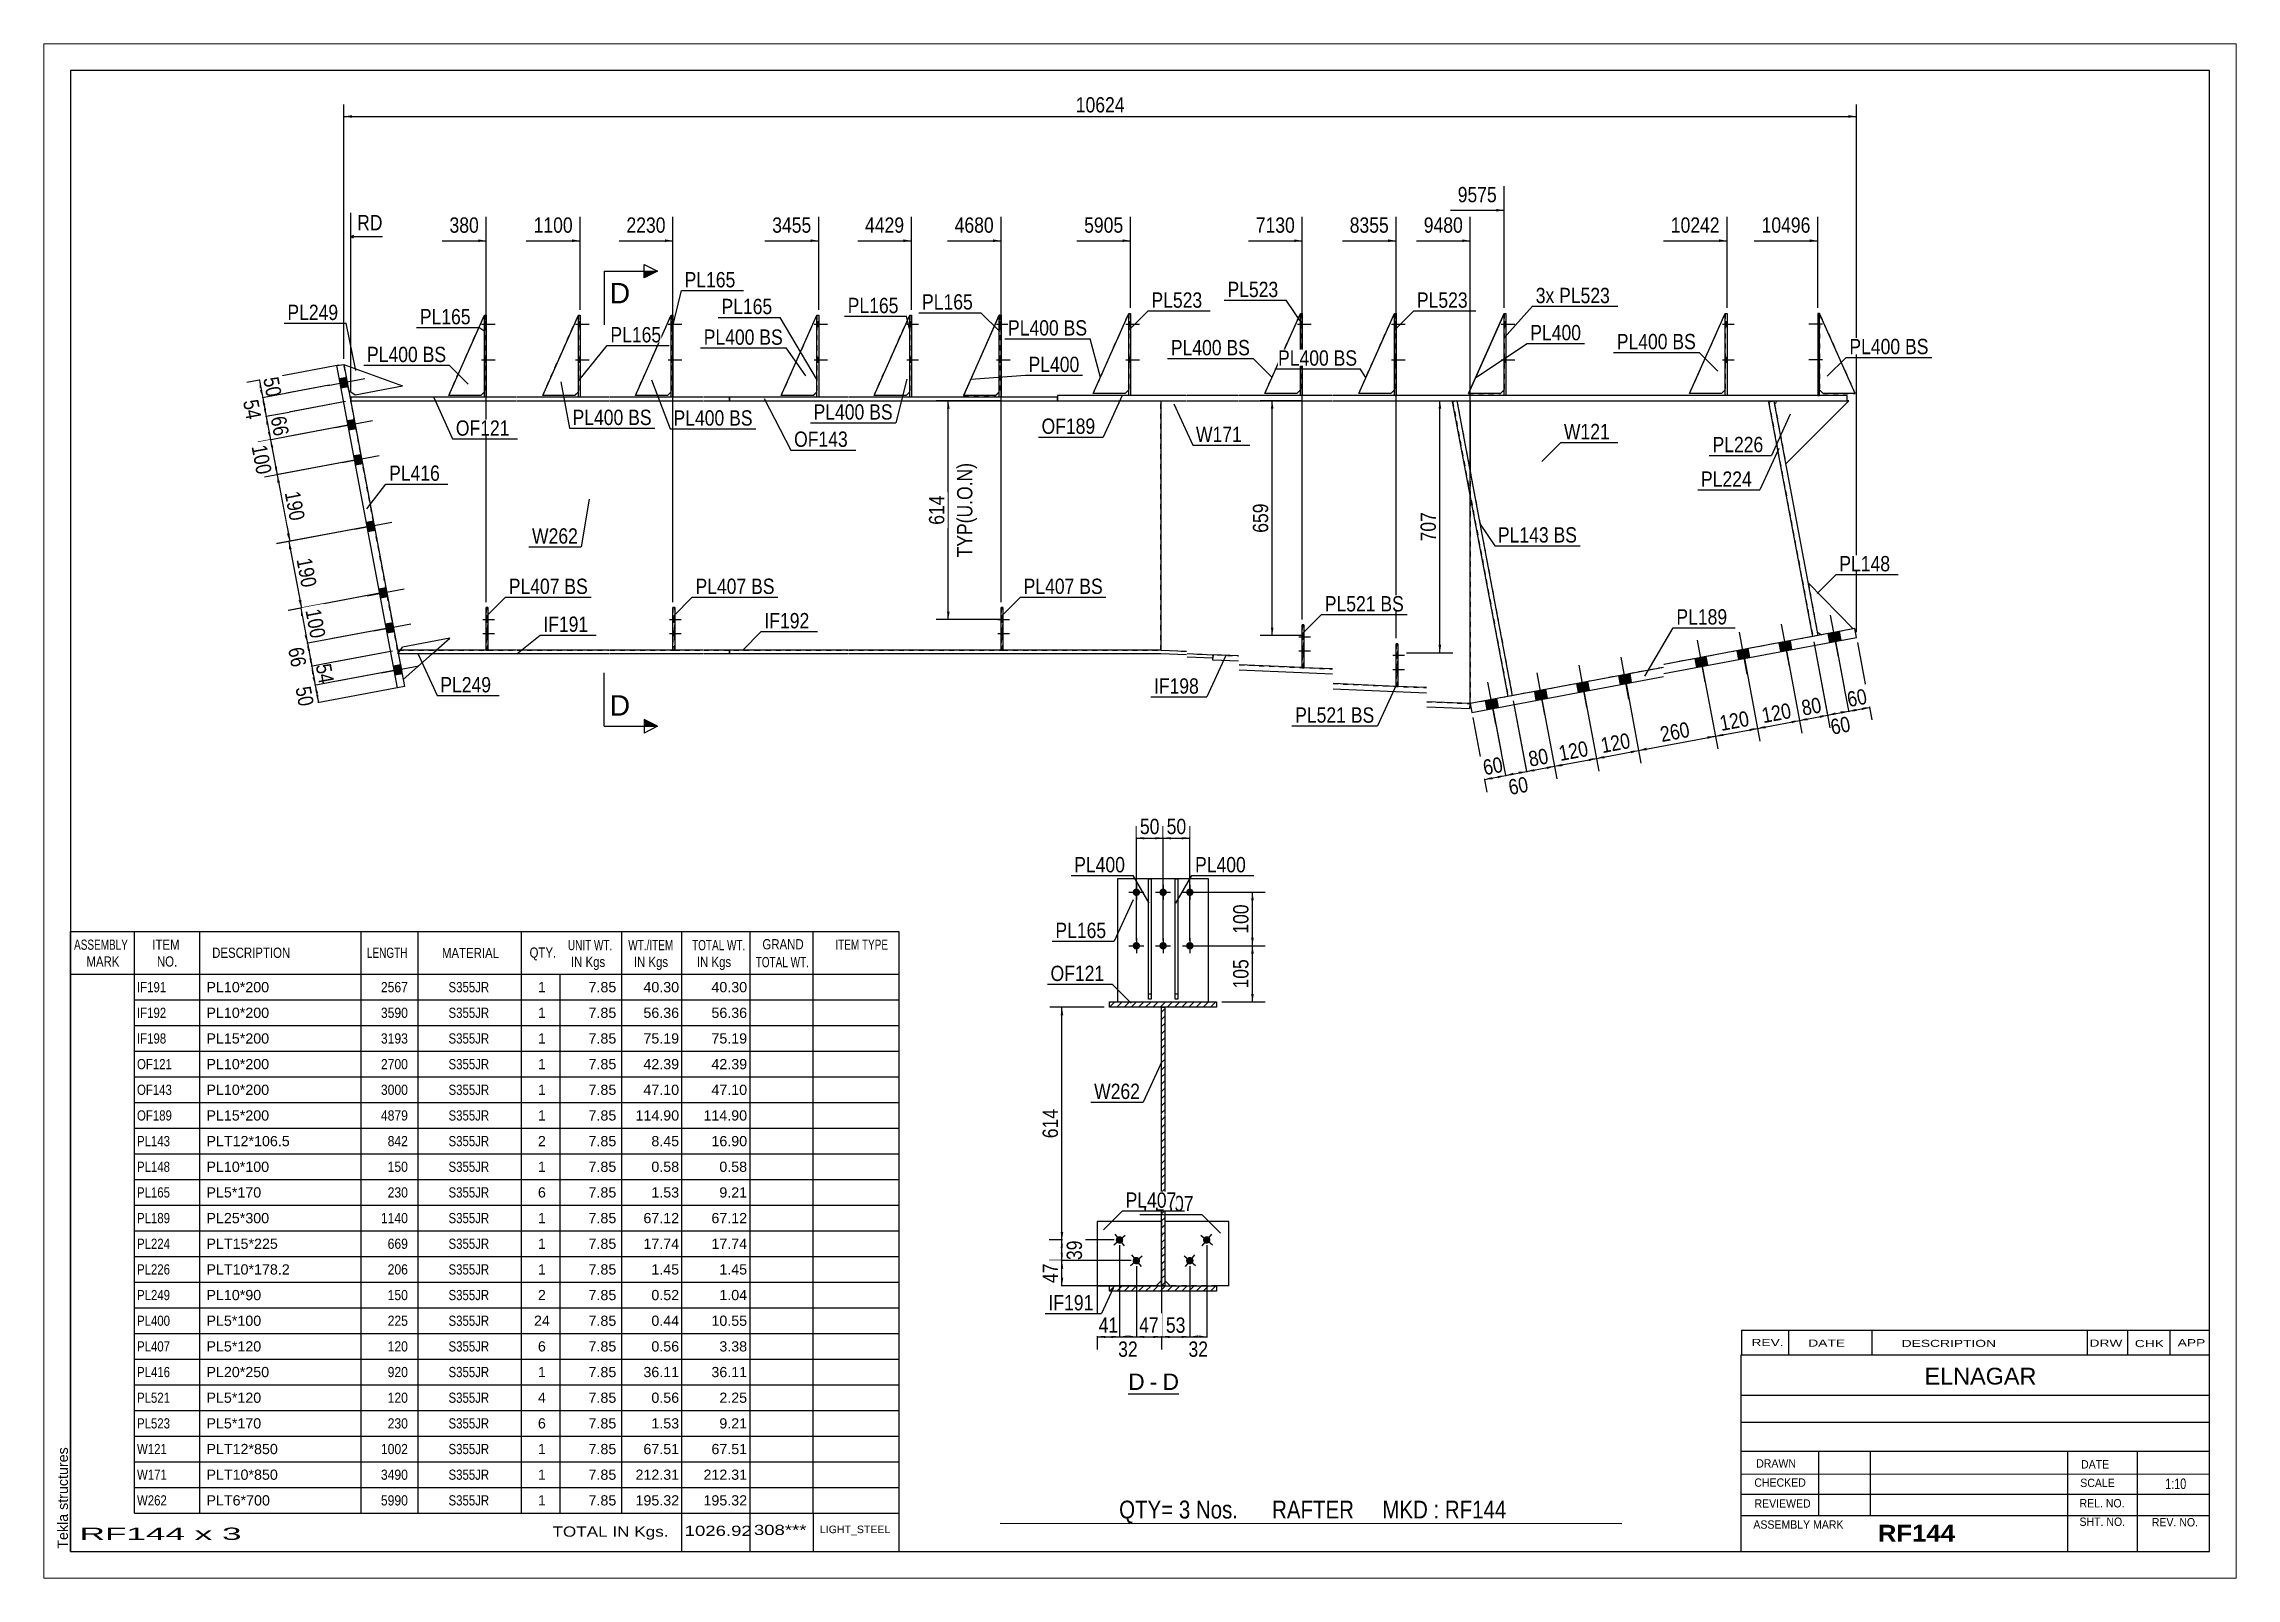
# Paper-space layout 'Layout1' of a CAD drawing. Header units: millimetres. Extents: x 0 to 410, y 0 to 287.
# The model-space entities are those that its viewports show. They can reach past a viewport. Long polylines and large blocks are cut down to what shows.
import ezdxf

# ---------------------------------------------------------------- set-up
doc = ezdxf.new("R2010")
doc.units = ezdxf.units.MM
doc.linetypes.add('DXK_LINE_DOT1', pattern=[1.8814, 0.9407, -0.9407])
doc.linetypes.add('DXK_LINE_DOT2', pattern=[3.9198, 1.9599, -1.9599])
doc.layers.add('Viewport layer', color=7, linetype='Continuous', plot=False)
doc.styles.add('Arial', font='ARIAL.TTF', dxfattribs={"height": 0.2})
doc.styles.add('Arial Bold', font='ARIALBD.TTF', dxfattribs={"height": 0.2})
doc.styles.add('Arial Narrow', font='ARIALN.TTF', dxfattribs={"height": 0.2})

# ---------------------------------------------------------------- blocks, each defined once
blk = doc.blocks.new('Unknown-627304120-1201')
at = {"color": 5, "linetype": 'Continuous'}
for p, q in [((347.6, 85.08), (-52.4, 85.08)), ((-52.4, 85.08), (-52.4, -191.92)), ((347.6, -191.92), (347.6, 85.08)), ((-52.4, -191.92), (347.6, -191.92))]:
    blk.add_line(p, q, dxfattribs=at)
at = {"color": 174, "linetype": 'Continuous', "style": 'Arial'}
blk.add_text('Tekla structures', height=1.9102, rotation=90, dxfattribs=at).set_placement((-52.9, -191.42))
blk = doc.blocks.new('Unknown-627304120-12 - 1218')
at = {"color": 7, "linetype": 'Continuous'}
blk.add_line((145.39, -162.46), (154.89, -162.46), dxfattribs=at)
at = {"color": 0, "linetype": 'Continuous'}
blk.add_wipeout([(148.47, -161.71), (148.47, -158.51), (145.39, -158.51), (145.39, -161.71)], dxfattribs=at)
blk.add_wipeout([(150.85, -161.71), (150.85, -158.51), (149.43, -158.51), (149.43, -161.71)], dxfattribs=at)
at = {"color": 96, "linetype": 'Continuous', "style": 'Arial'}
blk.add_text('D', height=3.06, dxfattribs=at).set_placement((145.39, -161.71))
at = {"color": 0, "linetype": 'Continuous'}
blk.add_wipeout([(154.89, -161.71), (154.89, -158.51), (151.81, -158.51), (151.81, -161.71)], dxfattribs=at)
at = {"color": 96, "linetype": 'Continuous', "style": 'Arial'}
for s, p in [('D', (151.81, -161.71)), ('-', (149.43, -161.71))]:
    blk.add_text(s, height=3.06, dxfattribs=at).set_placement(p)
blk = doc.blocks.new('Part-627304120-2142 - 1593')
at = {"color": 2, "linetype": 'Continuous'}
for p, q in [((104.53, 24), (104.53, 39.33)), ((104.53, 39.33), (104.87, 39.33)), ((104.87, 39.33), (104.87, 24))]:
    blk.add_line(p, q, dxfattribs=at)
at = {"color": 7, "linetype": 'DXK_LINE_DOT1'}
blk.add_line((104.87, 24), (104.53, 24), dxfattribs=at)
blk = doc.blocks.new('Part-627304120-1744 - 1593')
at = {"color": 2, "linetype": 'Continuous'}
for p, q in [((250.38, 24.67), (257.05, 39.67)), ((256.38, 24.67), (250.38, 24.67)), ((257.05, 25.33), (256.38, 24.67))]:
    blk.add_line(p, q, dxfattribs=at)
at = {"color": 7, "linetype": 'DXK_LINE_DOT1'}
blk.add_line((257.05, 39.67), (257.05, 25.33), dxfattribs=at)
blk = doc.blocks.new('Part-627304120-1616 - 1593')
at = {"color": 7, "linetype": 'DXK_LINE_DOT1'}
blk.add_line((274.7, 39.67), (274.69, 25.33), dxfattribs=at)
at = {"color": 2, "linetype": 'Continuous'}
for p, q in [((281.36, 24.67), (274.7, 39.67)), ((275.36, 24.67), (274.69, 25.33)), ((281.36, 24.67), (275.36, 24.67))]:
    blk.add_line(p, q, dxfattribs=at)
blk = doc.blocks.new('Part-627304120-1680 - 1593')
at = {"color": 7, "linetype": 'DXK_LINE_DOT1'}
for p, q in [((121.62, -15.33), (121.62, -23.33)), ((121.96, -15.33), (121.62, -15.33)), ((121.96, -23.33), (121.96, -15.33)), ((121.62, -23.33), (121.96, -23.33))]:
    blk.add_line(p, q, dxfattribs=at)
blk = doc.blocks.new('Part-627304120-1749 - 1593')
at = {"color": 7, "linetype": 'DXK_LINE_DOT1'}
for p, q in [((281.36, 24.67), (274.7, 39.67)), ((274.69, 25.33), (275.36, 24.67)), ((275.36, 24.67), (281.36, 24.67))]:
    blk.add_line(p, q, dxfattribs=at)
blk = doc.blocks.new('Part-627304120-1621 - 1593')
at = {"color": 2, "linetype": 'Continuous'}
for p, q in [((53.25, 24.33), (59.91, 39.33)), ((59.91, 25), (59.25, 24.33)), ((59.25, 24.33), (53.25, 24.33))]:
    blk.add_line(p, q, dxfattribs=at)
at = {"color": 7, "linetype": 'DXK_LINE_DOT1'}
blk.add_line((59.91, 39.33), (59.91, 25), dxfattribs=at)
blk = doc.blocks.new('Part-627304120-1658 - 1593')
at = {"color": 2, "linetype": 'Continuous'}
for p, q in [((121.62, -23.33), (121.62, -15.33)), ((121.62, -15.33), (121.96, -15.33)), ((121.96, -15.33), (121.96, -23.33)), ((121.96, -23.33), (121.62, -23.33))]:
    blk.add_line(p, q, dxfattribs=at)
at = {"color": 7, "linetype": 'DXK_LINE_DOT1'}
blk.add_line((121.62, -22.67), (121.96, -22.67), dxfattribs=at)
blk = doc.blocks.new('Part-627304120-1754 - 1593')
at = {"color": 2, "linetype": 'Continuous'}
for p, q in [((177.94, -26.61), (177.94, -18.61)), ((177.94, -18.61), (178.27, -18.61)), ((178.27, -18.61), (178.27, -26.61)), ((178.27, -26.61), (177.94, -26.61))]:
    blk.add_line(p, q, dxfattribs=at)
at = {"color": 7, "linetype": 'DXK_LINE_DOT1'}
blk.add_line((177.94, -25.94), (178.27, -25.94), dxfattribs=at)
blk = doc.blocks.new('Part-627304120-1626 - 1593')
at = {"color": 2, "linetype": 'Continuous'}
for p, q in [((188.5, 24.67), (195.17, 39.67)), ((194.5, 24.67), (188.5, 24.67)), ((195.17, 25.33), (194.5, 24.67))]:
    blk.add_line(p, q, dxfattribs=at)
at = {"color": 7, "linetype": 'DXK_LINE_DOT1'}
blk.add_line((195.17, 39.67), (195.17, 25.33), dxfattribs=at)
blk = doc.blocks.new('Part-627304120-1759 - 1593')
at = {"color": 2, "linetype": 'Continuous'}
for p, q in [((25.33, -23.33), (25.33, -15.33)), ((25.33, -15.33), (25.66, -15.33)), ((25.66, -15.33), (25.66, -23.33)), ((25.66, -23.33), (25.33, -23.33))]:
    blk.add_line(p, q, dxfattribs=at)
at = {"color": 7, "linetype": 'DXK_LINE_DOT1'}
blk.add_line((25.33, -22.67), (25.66, -22.67), dxfattribs=at)
blk = doc.blocks.new('Part-627304120-1631 - 1593')
at = {"color": 2, "linetype": 'Continuous'}
for p, q in [((170.94, 24.67), (177.6, 39.67)), ((176.94, 24.67), (170.94, 24.67)), ((177.6, 25.33), (176.94, 24.67))]:
    blk.add_line(p, q, dxfattribs=at)
at = {"color": 7, "linetype": 'DXK_LINE_DOT1'}
blk.add_line((177.6, 39.67), (177.6, 25.33), dxfattribs=at)
blk = doc.blocks.new('Part-627304120-1764 - 1593')
at = {"color": 2, "linetype": 'Continuous'}
for p, q in [((60.25, -23.33), (60.25, -15.33)), ((60.25, -15.33), (60.58, -15.33)), ((60.58, -15.33), (60.58, -23.33)), ((60.58, -23.33), (60.25, -23.33))]:
    blk.add_line(p, q, dxfattribs=at)
at = {"color": 7, "linetype": 'DXK_LINE_DOT1'}
blk.add_line((60.25, -22.67), (60.58, -22.67), dxfattribs=at)
blk = doc.blocks.new('Part-627304120-1636 - 1593')
at = {"color": 2, "linetype": 'Continuous'}
for p, q in [((18.33, 24.33), (24.99, 39.33)), ((24.99, 25), (24.33, 24.33)), ((24.33, 24.33), (18.33, 24.33))]:
    blk.add_line(p, q, dxfattribs=at)
at = {"color": 7, "linetype": 'DXK_LINE_DOT1'}
blk.add_line((24.99, 39.33), (24.99, 25), dxfattribs=at)
blk = doc.blocks.new('Part-627304120-2152 - 1593')
at = {"color": 2, "linetype": 'Continuous'}
for p, q in [((42.56, 24), (42.56, 39.33)), ((42.56, 39.33), (42.89, 39.33)), ((42.89, 39.33), (42.89, 24))]:
    blk.add_line(p, q, dxfattribs=at)
at = {"color": 7, "linetype": 'DXK_LINE_DOT1'}
blk.add_line((42.89, 24), (42.56, 24), dxfattribs=at)
blk = doc.blocks.new('Part-627304120-1702 - 1593')
at = {"color": 7, "linetype": 'DXK_LINE_DOT1'}
for p, q in [((35.89, 24.33), (42.56, 39.33)), ((42.56, 39.33), (42.56, 25)), ((42.56, 25), (41.89, 24.33)), ((41.89, 24.33), (35.89, 24.33))]:
    blk.add_line(p, q, dxfattribs=at)
blk = doc.blocks.new('Part-627304120-5659 - 1593')
at = {"color": 7, "linetype": 'DXK_LINE_DOT1'}
for p, q in [((250.38, 24.67), (257.05, 39.67)), ((256.38, 24.67), (250.38, 24.67)), ((257.05, 25.33), (256.38, 24.67)), ((257.05, 25.33), (257.05, 25.33))]:
    blk.add_line(p, q, dxfattribs=at)
blk = doc.blocks.new('Part-627304120-1707 - 1593')
at = {"color": 7, "linetype": 'DXK_LINE_DOT1'}
for p, q in [((80.51, 24.33), (87.18, 39.33)), ((87.18, 39.33), (87.18, 25)), ((87.18, 25), (86.51, 24.33)), ((86.51, 24.33), (80.51, 24.33))]:
    blk.add_line(p, q, dxfattribs=at)
blk = doc.blocks.new('Part-627304120-1836 - 1593')
at = {"color": 7, "linetype": 'DXK_LINE_DOT1'}
for p, q in [((25.33, -15.33), (25.33, -23.33)), ((25.66, -15.33), (25.33, -15.33)), ((25.66, -23.33), (25.66, -15.33)), ((25.33, -23.33), (25.66, -23.33))]:
    blk.add_line(p, q, dxfattribs=at)
blk = doc.blocks.new('Part-627304120-1983 - 1593')
at = {"color": 2, "linetype": 'Continuous'}
for p, q in [((161.22, -25.19), (161.26, -24.19)), ((166.04, -24.4), (161.26, -24.19)), ((166.04, -25.4), (161.22, -25.19)), ((177.94, -26.6), (166.14, -26.09)), ((183.6, -27.84), (166.14, -27.09)), ((183.6, -26.84), (178.1, -26.61)), ((195.5, -30.11), (183.7, -29.6)), ((201.17, -31.35), (183.7, -30.6)), ((201.17, -30.35), (195.67, -30.12)), ((209.36, -33.33), (201.27, -32.99)), ((209.31, -34.33), (201.27, -33.99)), ((209.31, -34.33), (209.36, -33.33))]:
    blk.add_line(p, q, dxfattribs=at)
blk = doc.blocks.new('Part-627304120-1712 - 1593')
at = {"color": 2, "linetype": 'Continuous'}
for p, q in [((121.29, 39.33), (114.62, 24.33)), ((114.62, 24.33), (114.63, 24.33))]:
    blk.add_line(p, q, dxfattribs=at)
at = {"color": 7, "linetype": 'DXK_LINE_DOT1'}
for p, q in [((121.29, 39.33), (121.29, 25)), ((121.29, 25), (120.62, 24.33)), ((114.63, 24.33), (120.62, 24.33))]:
    blk.add_line(p, q, dxfattribs=at)
blk = doc.blocks.new('Part-627304120-1717 - 1593')
at = {"color": 7, "linetype": 'DXK_LINE_DOT1'}
for p, q in [((138.85, 24.67), (145.51, 39.67)), ((145.51, 39.67), (145.51, 25.33)), ((144.85, 24.67), (138.85, 24.67)), ((145.51, 25.33), (144.85, 24.67))]:
    blk.add_line(p, q, dxfattribs=at)
blk = doc.blocks.new('Part-627304120-1739 - 1593')
at = {"color": 2, "linetype": 'Continuous'}
for p, q in [((195.5, -30.12), (195.5, -22.12)), ((195.5, -22.12), (195.84, -22.12)), ((195.84, -22.12), (195.84, -30.12)), ((195.84, -30.12), (195.5, -30.12))]:
    blk.add_line(p, q, dxfattribs=at)
at = {"color": 7, "linetype": 'DXK_LINE_DOT1'}
blk.add_line((195.5, -29.45), (195.84, -29.45), dxfattribs=at)
blk = doc.blocks.new('Part-627304120-1826 - 1593')
at = {"color": 7, "linetype": 'DXK_LINE_DOT1'}
for p, q in [((177.94, -18.61), (177.94, -26.61)), ((178.27, -18.61), (177.94, -18.61)), ((178.27, -26.61), (178.27, -18.61)), ((177.94, -26.61), (178.27, -26.61))]:
    blk.add_line(p, q, dxfattribs=at)
blk = doc.blocks.new('Part-627304120-1769 - 1593')
at = {"color": 7, "linetype": 'DXK_LINE_DOT1'}
for p, q in [((60.25, -15.33), (60.25, -23.33)), ((60.58, -15.33), (60.25, -15.33)), ((60.58, -23.33), (60.58, -15.33)), ((60.25, -23.33), (60.58, -23.33))]:
    blk.add_line(p, q, dxfattribs=at)
blk = doc.blocks.new('Part-627304120-1774 - 1593')
at = {"color": 7, "linetype": 'DXK_LINE_DOT1'}
for p, q in [((53.25, 24.33), (59.91, 39.33)), ((59.91, 25), (59.25, 24.33)), ((59.25, 24.33), (53.25, 24.33))]:
    blk.add_line(p, q, dxfattribs=at)
blk = doc.blocks.new('Part-627304120-2049 - 1593')
at = {"color": 7, "linetype": 'DXK_LINE_DOT1'}
for p, q in [((206.86, 23.33), (206.07, 23.19)), ((206.07, 23.19), (216.43, -32)), ((206.86, 23.33), (217.22, -31.86))]:
    blk.add_line(p, q, dxfattribs=at)
blk = doc.blocks.new('Part-627304120-1779 - 1593')
at = {"color": 2, "linetype": 'Continuous'}
for p, q in [((59.91, 24), (59.91, 39.33)), ((59.91, 39.33), (60.25, 39.33)), ((60.25, 39.33), (60.25, 24))]:
    blk.add_line(p, q, dxfattribs=at)
at = {"color": 7, "linetype": 'DXK_LINE_DOT1'}
blk.add_line((60.25, 24), (59.91, 24), dxfattribs=at)
blk = doc.blocks.new('Part-627304120-1784 - 1593')
at = {"color": 2, "linetype": 'Continuous'}
for p, q in [((209.04, 24.67), (215.7, 39.64)), ((215.04, 24.67), (209.04, 24.67)), ((215.7, 25.32), (215.04, 24.67))]:
    blk.add_line(p, q, dxfattribs=at)
at = {"color": 7, "linetype": 'DXK_LINE_DOT1'}
for p, q in [((215.71, 39.67), (215.7, 39.64)), ((215.71, 39.67), (215.71, 25.33)), ((215.71, 25.33), (215.7, 25.32))]:
    blk.add_line(p, q, dxfattribs=at)
blk = doc.blocks.new('Part-627304120-1846 - 1593')
at = {"color": 2, "linetype": 'Continuous'}
for p, q in [((0, 24), (0, 23.33)), ((30.99, 24), (0, 24)), ((0, 23.33), (30.99, 23.33)), ((48.35, 24), (31.09, 24)), ((31.09, 23.33), (48.35, 23.33)), ((65.91, 24), (48.45, 24)), ((48.45, 23.33), (65.91, 23.33)), ((70.81, 24), (66.01, 24)), ((66.01, 23.33), (70.81, 23.33)), ((70.81, 23.33), (70.81, 24))]:
    blk.add_line(p, q, dxfattribs=at)
blk = doc.blocks.new('Part-627304120-1789 - 1593')
at = {"color": 7, "linetype": 'DXK_LINE_DOT1'}
for p, q in [((97.87, 24.33), (104.53, 39.33)), ((104.53, 39.33), (104.53, 25)), ((104.53, 25), (103.87, 24.33)), ((103.87, 24.33), (97.87, 24.33))]:
    blk.add_line(p, q, dxfattribs=at)
blk = doc.blocks.new('Part-627304120-1794 - 1593')
at = {"color": 2, "linetype": 'Continuous'}
for p, q in [((97.87, 24.33), (104.53, 39.33)), ((104.53, 25), (103.87, 24.33)), ((103.87, 24.33), (97.87, 24.33))]:
    blk.add_line(p, q, dxfattribs=at)
blk = doc.blocks.new('Part-627304120-1816 - 1593')
at = {"color": 7, "linetype": 'DXK_LINE_DOT1'}
for p, q in [((195.5, -22.12), (195.5, -30.12)), ((195.84, -22.12), (195.5, -22.12)), ((195.84, -30.12), (195.84, -22.12)), ((195.5, -30.12), (195.84, -30.12))]:
    blk.add_line(p, q, dxfattribs=at)
blk = doc.blocks.new('Part-627304120-1821 - 1593')
at = {"color": 7, "linetype": 'DXK_LINE_DOT1'}
for p, q in [((188.5, 24.67), (195.17, 39.67)), ((194.5, 24.67), (188.5, 24.67)), ((195.17, 25.33), (194.5, 24.67))]:
    blk.add_line(p, q, dxfattribs=at)
blk = doc.blocks.new('Part-627304120-1895 - 1593')
at = {"color": 2, "linetype": 'Continuous'}
for p, q in [((132.19, 24.33), (132.19, 23.33)), ((156.32, 24.33), (132.19, 24.33)), ((132.19, 23.33), (156.32, 23.33)), ((166.04, 24.33), (156.42, 24.33)), ((156.42, 23.33), (166.04, 23.33)), ((183.6, 24.33), (166.14, 24.33)), ((166.14, 23.33), (183.6, 23.33)), ((201.17, 24.33), (183.7, 24.33)), ((183.7, 23.33), (201.17, 23.33)), ((245.48, 24.33), (201.27, 24.33)), ((201.27, 23.33), (245.48, 23.33)), ((279.87, 24.33), (245.58, 24.33)), ((245.58, 23.33), (279.87, 23.33)), ((279.87, 23.33), (279.87, 24.33))]:
    blk.add_line(p, q, dxfattribs=at)
blk = doc.blocks.new('Part-627304120-1831 - 1593')
at = {"color": 7, "linetype": 'DXK_LINE_DOT1'}
for p, q in [((170.94, 24.67), (177.6, 39.67)), ((176.94, 24.67), (170.94, 24.67)), ((177.6, 25.33), (176.94, 24.67))]:
    blk.add_line(p, q, dxfattribs=at)
blk = doc.blocks.new('Part-627304120-1841 - 1593')
at = {"color": 7, "linetype": 'DXK_LINE_DOT1'}
for p, q in [((18.33, 24.33), (24.99, 39.33)), ((24.99, 25), (24.33, 24.33)), ((24.33, 24.33), (18.33, 24.33))]:
    blk.add_line(p, q, dxfattribs=at)
blk = doc.blocks.new('Part-627304120-2214 - 1593')
at = {"color": 2, "linetype": 'Continuous'}
for p, q in [((-2.59, 29.89), (-1.28, 30.13)), ((8.73, -30.39), (-2.59, 29.89)), ((-1.28, 30.13), (10.04, -30.15)), ((10.04, -30.15), (8.73, -30.39))]:
    blk.add_line(p, q, dxfattribs=at)
blk = doc.blocks.new('Part-627304120-1851 - 1593')
at = {"color": 2, "linetype": 'Continuous'}
for p, q in [((8.89, -24), (8.89, -23.33)), ((25.33, -23.33), (8.89, -23.33)), ((30.99, -24), (8.89, -24)), ((30.99, -23.33), (25.66, -23.33)), ((48.35, -23.33), (31.09, -23.33)), ((48.35, -24), (31.09, -24)), ((60.25, -23.33), (48.45, -23.33)), ((65.91, -24), (48.45, -24)), ((65.91, -23.33), (60.58, -23.33)), ((70.81, -23.33), (66.01, -23.33)), ((70.81, -24), (66.01, -24)), ((70.81, -24), (70.81, -23.33))]:
    blk.add_line(p, q, dxfattribs=at)
blk = doc.blocks.new('Bolt-627304120-2307 - 1593')
at = {"linetype": 'Continuous'}
for points in [[(25.33, 37.2), (25.33, 38.13), (24.99, 38.13), (24.99, 37.2)], [(25.33, 37.2), (25.33, 38.13), (24.99, 38.13), (24.99, 37.2)], [(25.33, 37.2), (25.33, 38.13), (24.99, 38.13), (24.99, 37.2)], [(25.33, 30.53), (25.33, 31.47), (24.99, 31.47), (24.99, 30.53)], [(25.33, 30.53), (25.33, 31.47), (24.99, 31.47), (24.99, 30.53)], [(25.33, 30.53), (25.33, 31.47), (24.99, 31.47), (24.99, 30.53)]]:
    blk.add_hatch(color=3, dxfattribs=at).paths.add_polyline_path(points)
at = {"color": 3, "linetype": 'Continuous'}
for p, q in [((24.46, 37.67), (26.99, 37.67)), ((24.46, 37.67), (26.99, 37.67)), ((24.46, 37.67), (26.99, 37.67)), ((24.99, 38.13), (25.33, 38.13)), ((24.99, 38.13), (25.33, 38.13)), ((24.99, 38.13), (25.33, 38.13)), ((24.99, 37.2), (25.33, 37.2)), ((24.99, 37.2), (25.33, 37.2)), ((24.99, 37.2), (25.33, 37.2)), ((24.46, 31), (26.99, 31)), ((24.46, 31), (26.99, 31)), ((24.46, 31), (26.99, 31)), ((24.99, 31.47), (25.33, 31.47)), ((24.99, 31.47), (25.33, 31.47)), ((24.99, 31.47), (25.33, 31.47)), ((24.99, 30.53), (25.33, 30.53)), ((24.99, 30.53), (25.33, 30.53)), ((24.99, 30.53), (25.33, 30.53))]:
    blk.add_line(p, q, dxfattribs=at)
blk = doc.blocks.new('Part-627304120-1873 - 1593')
at = {"color": 2, "linetype": 'Continuous'}
for p, q in [((70.81, 24), (70.81, 23.33)), ((75.61, 24), (70.81, 24)), ((70.81, 23.33), (75.61, 23.33)), ((92.97, 24), (75.71, 24)), ((75.71, 23.33), (92.97, 23.33)), ((127.29, 24), (93.07, 24)), ((93.07, 23.33), (127.29, 23.33)), ((132.19, 24), (127.39, 24)), ((127.39, 23.33), (132.19, 23.33)), ((132.19, 23.33), (132.19, 24))]:
    blk.add_line(p, q, dxfattribs=at)
blk = doc.blocks.new('Bolt-627304120-2296 - 1593')
at = {"color": 3, "linetype": 'DXK_LINE_DOT2'}
for p, q in [((24.69, -17.61), (26.89, -17.61)), ((24.69, -20.2), (26.89, -20.2)), ((25.33, -17.15), (25.66, -17.15)), ((25.33, -18.08), (25.66, -18.08)), ((25.33, -19.73), (25.66, -19.73)), ((25.33, -20.67), (25.66, -20.67))]:
    blk.add_line(p, q, dxfattribs=at)
blk = doc.blocks.new('Part-627304120-1917 - 1593')
at = {"color": 2, "linetype": 'Continuous'}
blk.add_line((151.52, 23.33), (151.52, -23.33), dxfattribs=at)
at = {"color": 7, "linetype": 'DXK_LINE_DOT1'}
for p, q in [((151.52, 23.33), (156.32, 23.33)), ((156.42, 23.33), (166.04, 23.33)), ((166.14, 23.33), (183.6, 23.33)), ((183.7, 23.33), (201.17, 23.33)), ((201.27, 23.33), (209.36, 23.33)), ((209.36, 23.33), (209.36, -33.33)), ((151.52, -23.33), (156.32, -23.54)), ((156.42, -23.98), (166.04, -24.4)), ((166.14, -26.09), (183.6, -26.84)), ((183.7, -29.6), (201.17, -30.35)), ((201.27, -32.99), (209.36, -33.33))]:
    blk.add_line(p, q, dxfattribs=at)
blk = doc.blocks.new('Part-627304120-2266 - 1593')
at = {"color": 2, "linetype": 'Continuous'}
for p, q in [((35.89, 24.33), (42.56, 39.33)), ((42.56, 25), (41.89, 24.33)), ((41.89, 24.33), (35.89, 24.33))]:
    blk.add_line(p, q, dxfattribs=at)
blk = doc.blocks.new('Part-627304120-1939 - 1593')
at = {"color": 2, "linetype": 'Continuous'}
for p, q in [((209.36, 23.33), (209.36, 10.01)), ((265.14, 23.33), (265.18, 23.08)), ((209.36, -33.33), (209.36, 5.68))]:
    blk.add_line(p, q, dxfattribs=at)
at = {"color": 7, "linetype": 'DXK_LINE_DOT1'}
for p, q in [((209.36, 23.33), (245.48, 23.33)), ((245.58, 23.33), (265.14, 23.33)), ((265.18, 23.08), (273.42, -20.78)), ((273.42, -20.78), (245.58, -26.01)), ((245.48, -26.55), (209.36, -33.33))]:
    blk.add_line(p, q, dxfattribs=at)
blk = doc.blocks.new('Part-627304120-2192 - 1593')
at = {"color": 2, "linetype": 'Continuous'}
for p, q in [((215.7, 39.67), (209.03, 24.67)), ((209.03, 24.67), (209.04, 24.67))]:
    blk.add_line(p, q, dxfattribs=at)
at = {"color": 7, "linetype": 'DXK_LINE_DOT1'}
for p, q in [((215.7, 39.67), (215.7, 25.33)), ((209.04, 24.67), (215.03, 24.67)), ((215.7, 25.33), (215.03, 24.67))]:
    blk.add_line(p, q, dxfattribs=at)
blk = doc.blocks.new('Part-627304120-1961 - 1593')
at = {"color": 2, "linetype": 'Continuous'}
for p, q in [((75.61, -23.33), (70.81, -23.33)), ((70.81, -23.33), (70.81, -24)), ((75.61, -24), (70.81, -24)), ((92.97, -23.33), (75.71, -23.33)), ((92.97, -24), (75.71, -24)), ((121.62, -23.33), (93.07, -23.33)), ((127.29, -24), (93.07, -24)), ((127.29, -23.33), (121.96, -23.33)), ((151.52, -23.33), (127.39, -23.33)), ((151.51, -24), (127.39, -24)), ((156.32, -24.21), (151.51, -24)), ((151.52, -23.33), (156.32, -23.54)), ((156.42, -23.98), (161.26, -24.19)), ((161.26, -24.19), (161.24, -24.86)), ((161.24, -24.86), (156.42, -24.65))]:
    blk.add_line(p, q, dxfattribs=at)
blk = doc.blocks.new('Part-627304120-2005 - 1593')
at = {"color": 2, "linetype": 'Continuous'}
for p, q in [((266.17, 23.26), (265.18, 23.08)), ((273.42, -20.78), (265.18, 23.08)), ((274.4, -20.6), (266.17, 23.26))]:
    blk.add_line(p, q, dxfattribs=at)
at = {"color": 7, "linetype": 'DXK_LINE_DOT1'}
blk.add_line((274.4, -20.6), (273.42, -20.78), dxfattribs=at)
blk = doc.blocks.new('Part-627304120-2027 - 1593')
at = {"color": 2, "linetype": 'Continuous'}
for p, q in [((206.07, 23.19), (206.86, 23.33)), ((216.43, -32), (206.07, 23.19)), ((206.86, 23.33), (217.22, -31.86))]:
    blk.add_line(p, q, dxfattribs=at)
blk = doc.blocks.new('Part-627304120-2071 - 1593')
at = {"color": 2, "linetype": 'Continuous'}
for p, q in [((266.28, 22.68), (266.82, 23.33)), ((268.37, 11.54), (280.15, 23.33)), ((280.15, 23.33), (279.87, 23.33))]:
    blk.add_line(p, q, dxfattribs=at)
at = {"color": 7, "linetype": 'DXK_LINE_DOT1'}
for p, q in [((266.28, 22.68), (268.37, 11.54)), ((266.82, 23.33), (279.87, 23.33))]:
    blk.add_line(p, q, dxfattribs=at)
blk = doc.blocks.new('Part-627304120-2093 - 1593')
at = {"color": 2, "linetype": 'Continuous'}
for p, q in [((281.28, -19.31), (245.58, -26.01)), ((281.59, -20.94), (281.28, -19.31)), ((245.58, -27.71), (281.59, -20.94)), ((245.48, -26.55), (209.36, -33.33)), ((209.67, -34.97), (245.48, -28.24)), ((209.36, -33.33), (209.67, -34.97))]:
    blk.add_line(p, q, dxfattribs=at)
blk = doc.blocks.new('Part-627304120-2115 - 1593')
at = {"color": 2, "linetype": 'Continuous'}
for p, q in [((272.56, -10.77), (280.96, -19.37)), ((274.28, -19.94), (275.06, -20.47))]:
    blk.add_line(p, q, dxfattribs=at)
at = {"color": 7, "linetype": 'DXK_LINE_DOT1'}
for p, q in [((272.56, -10.77), (274.28, -19.94)), ((280.96, -19.37), (275.06, -20.47))]:
    blk.add_line(p, q, dxfattribs=at)
blk = doc.blocks.new('Part-627304120-2137 - 1593')
at = {"color": 2, "linetype": 'Continuous'}
for p, q in [((215.7, 24.33), (215.7, 39.67)), ((215.7, 39.67), (216.03, 39.67)), ((216.03, 39.67), (216.03, 24.33))]:
    blk.add_line(p, q, dxfattribs=at)
at = {"color": 7, "linetype": 'DXK_LINE_DOT1'}
blk.add_line((216.03, 24.33), (215.7, 24.33), dxfattribs=at)
blk = doc.blocks.new('Part-627304120-2147 - 1593')
at = {"color": 2, "linetype": 'Continuous'}
for p, q in [((24.99, 24), (24.99, 39.33)), ((24.99, 39.33), (25.33, 39.33)), ((25.33, 39.33), (25.33, 24))]:
    blk.add_line(p, q, dxfattribs=at)
at = {"color": 7, "linetype": 'DXK_LINE_DOT1'}
blk.add_line((25.33, 24), (24.99, 24), dxfattribs=at)
blk = doc.blocks.new('Part-627304120-2157 - 1593')
at = {"color": 2, "linetype": 'Continuous'}
for p, q in [((87.18, 24), (87.18, 39.33)), ((87.18, 39.33), (87.51, 39.33)), ((87.51, 39.33), (87.51, 24))]:
    blk.add_line(p, q, dxfattribs=at)
at = {"color": 7, "linetype": 'DXK_LINE_DOT1'}
blk.add_line((87.51, 24), (87.18, 24), dxfattribs=at)
blk = doc.blocks.new('Part-627304120-2162 - 1593')
at = {"color": 2, "linetype": 'Continuous'}
for p, q in [((121.29, 24), (121.29, 39.33)), ((121.29, 39.33), (121.62, 39.33)), ((121.62, 39.33), (121.62, 24))]:
    blk.add_line(p, q, dxfattribs=at)
at = {"color": 7, "linetype": 'DXK_LINE_DOT1'}
blk.add_line((121.62, 24), (121.29, 24), dxfattribs=at)
blk = doc.blocks.new('Part-627304120-2167 - 1593')
at = {"color": 2, "linetype": 'Continuous'}
for p, q in [((177.6, 24.33), (177.6, 39.67)), ((177.6, 39.67), (177.94, 39.67)), ((177.94, 39.67), (177.94, 24.33))]:
    blk.add_line(p, q, dxfattribs=at)
at = {"color": 7, "linetype": 'DXK_LINE_DOT1'}
blk.add_line((177.94, 24.33), (177.6, 24.33), dxfattribs=at)
blk = doc.blocks.new('Part-627304120-2172 - 1593')
at = {"color": 2, "linetype": 'Continuous'}
for p, q in [((195.17, 24.33), (195.17, 39.67)), ((195.17, 39.67), (195.5, 39.67)), ((195.5, 39.67), (195.5, 24.33))]:
    blk.add_line(p, q, dxfattribs=at)
at = {"color": 7, "linetype": 'DXK_LINE_DOT1'}
blk.add_line((195.5, 24.33), (195.17, 24.33), dxfattribs=at)
blk = doc.blocks.new('Part-627304120-2177 - 1593')
at = {"color": 2, "linetype": 'Continuous'}
for p, q in [((257.05, 24.33), (257.05, 39.67)), ((257.05, 39.67), (257.38, 39.67)), ((257.38, 39.67), (257.38, 24.33))]:
    blk.add_line(p, q, dxfattribs=at)
at = {"color": 7, "linetype": 'DXK_LINE_DOT1'}
blk.add_line((257.38, 24.33), (257.05, 24.33), dxfattribs=at)
blk = doc.blocks.new('Part-627304120-2182 - 1593')
at = {"color": 2, "linetype": 'Continuous'}
for p, q in [((274.7, 39.67), (274.36, 39.67)), ((274.36, 39.67), (274.36, 24.33)), ((274.69, 24.33), (274.7, 39.67))]:
    blk.add_line(p, q, dxfattribs=at)
at = {"color": 7, "linetype": 'DXK_LINE_DOT1'}
blk.add_line((274.36, 24.33), (274.69, 24.33), dxfattribs=at)
blk = doc.blocks.new('Part-627304120-2187 - 1593')
at = {"color": 2, "linetype": 'Continuous'}
for p, q in [((145.51, 24.33), (145.51, 39.67)), ((145.51, 39.67), (145.85, 39.67)), ((145.85, 39.67), (145.85, 24.33))]:
    blk.add_line(p, q, dxfattribs=at)
at = {"color": 7, "linetype": 'DXK_LINE_DOT1'}
blk.add_line((145.85, 24.33), (145.51, 24.33), dxfattribs=at)
blk = doc.blocks.new('Part-627304120-2236 - 1593')
at = {"color": 2, "linetype": 'Continuous'}
for p, q in [((-1.28, 30.13), (9.66, 26.08)), ((-0.35, 25.22), (0.81, 24.42)), ((0.81, 24.42), (9.66, 26.08))]:
    blk.add_line(p, q, dxfattribs=at)
at = {"color": 7, "linetype": 'DXK_LINE_DOT1'}
blk.add_line((-0.35, 25.22), (-1.28, 30.13), dxfattribs=at)
blk = doc.blocks.new('Part-627304120-2241 - 1593')
at = {"color": 7, "linetype": 'DXK_LINE_DOT1'}
for p, q in [((8.87, -23.92), (9.28, -23.33)), ((8.87, -23.92), (9.8, -28.84)), ((15.25, -24), (16, -23.33))]:
    blk.add_line(p, q, dxfattribs=at)
at = {"color": 2, "linetype": 'Continuous'}
for p, q in [((8.89, -23.9), (8.87, -23.92)), ((9.28, -23.33), (9.67, -22.76)), ((18.52, -21.09), (9.67, -22.76)), ((9.8, -28.84), (15.25, -24)), ((16, -23.33), (18.52, -21.09))]:
    blk.add_line(p, q, dxfattribs=at)
blk = doc.blocks.new('Part-627304120-2251 - 1593')
at = {"color": 2, "linetype": 'Continuous'}
for p, q in [((138.85, 24.67), (145.51, 39.67)), ((144.85, 24.67), (138.85, 24.67)), ((145.51, 25.33), (144.85, 24.67))]:
    blk.add_line(p, q, dxfattribs=at)
blk = doc.blocks.new('Part-627304120-2256 - 1593')
at = {"color": 2, "linetype": 'Continuous'}
for p, q in [((114.63, 24.33), (121.29, 39.31)), ((121.29, 24.99), (120.63, 24.33)), ((120.63, 24.33), (114.63, 24.33))]:
    blk.add_line(p, q, dxfattribs=at)
at = {"color": 7, "linetype": 'DXK_LINE_DOT1'}
for p, q in [((121.3, 39.33), (121.29, 39.31)), ((121.3, 39.33), (121.3, 25)), ((121.3, 25), (121.29, 24.99))]:
    blk.add_line(p, q, dxfattribs=at)
blk = doc.blocks.new('Part-627304120-2261 - 1593')
at = {"color": 2, "linetype": 'Continuous'}
for p, q in [((80.51, 24.33), (87.18, 39.33)), ((87.18, 25), (86.51, 24.33)), ((86.51, 24.33), (80.51, 24.33))]:
    blk.add_line(p, q, dxfattribs=at)
blk = doc.blocks.new('Part-627304120-2271 - 1593')
at = {"color": 7, "linetype": 'DXK_LINE_DOT1'}
for p, q in [((8.76, -23.33), (0, 23.33)), ((0, 23.33), (30.99, 23.33)), ((31.09, 23.33), (48.35, 23.33)), ((48.45, 23.33), (65.91, 23.33)), ((66.01, 23.33), (75.61, 23.33)), ((75.71, 23.33), (92.97, 23.33)), ((93.07, 23.33), (127.29, 23.33)), ((127.39, 23.33), (151.52, 23.33)), ((151.52, -23.33), (151.52, 23.33)), ((8.89, -23.33), (25.33, -23.33)), ((25.66, -23.33), (30.99, -23.33)), ((31.09, -23.33), (48.35, -23.33)), ((48.45, -23.33), (60.25, -23.33)), ((60.58, -23.33), (65.91, -23.33)), ((66.01, -23.33), (75.61, -23.33)), ((75.71, -23.33), (92.97, -23.33)), ((93.07, -23.33), (121.62, -23.33)), ((121.96, -23.33), (127.29, -23.33)), ((127.39, -23.33), (151.52, -23.33))]:
    blk.add_line(p, q, dxfattribs=at)
at = {"color": 2, "linetype": 'Continuous'}
blk.add_line((8.89, -23.33), (8.76, -23.33), dxfattribs=at)
blk = doc.blocks.new('Bolt-627304120-2272 - 1593')
at = {"linetype": 'Continuous'}
for points in [[(104.87, 37.2), (104.87, 38.13), (104.53, 38.13), (104.53, 37.2)], [(104.87, 37.2), (104.87, 38.13), (104.53, 38.13), (104.53, 37.2)], [(104.87, 37.2), (104.87, 38.13), (104.53, 38.13), (104.53, 37.2)], [(104.87, 30.53), (104.87, 31.47), (104.53, 31.47), (104.53, 30.53)], [(104.87, 30.53), (104.87, 31.47), (104.53, 31.47), (104.53, 30.53)], [(104.87, 30.53), (104.87, 31.47), (104.53, 31.47), (104.53, 30.53)]]:
    blk.add_hatch(color=3, dxfattribs=at).paths.add_polyline_path(points)
at = {"color": 3, "linetype": 'Continuous'}
for p, q in [((104, 37.67), (106.2, 37.67)), ((104, 37.67), (106.2, 37.67)), ((104, 37.67), (106.2, 37.67)), ((104.53, 38.13), (104.87, 38.13)), ((104.53, 38.13), (104.87, 38.13)), ((104.53, 38.13), (104.87, 38.13)), ((104.53, 37.2), (104.87, 37.2)), ((104.53, 37.2), (104.87, 37.2)), ((104.53, 37.2), (104.87, 37.2)), ((104, 31), (106.2, 31)), ((104, 31), (106.2, 31)), ((104, 31), (106.2, 31)), ((104.53, 31.47), (104.87, 31.47)), ((104.53, 31.47), (104.87, 31.47)), ((104.53, 31.47), (104.87, 31.47)), ((104.53, 30.53), (104.87, 30.53)), ((104.53, 30.53), (104.87, 30.53)), ((104.53, 30.53), (104.87, 30.53))]:
    blk.add_line(p, q, dxfattribs=at)
blk = doc.blocks.new('Bolt-627304120-2273 - 1593')
at = {"linetype": 'Continuous'}
for points in [[(278.4, -19.85), (276.3, -20.24), (276.61, -21.88), (278.71, -21.49)], [(278.4, -19.85), (276.3, -20.24), (276.61, -21.88), (278.71, -21.49)], [(253.5, -24.52), (251.4, -24.92), (251.71, -26.55), (253.81, -26.16)], [(253.5, -24.52), (251.4, -24.92), (251.71, -26.55), (253.81, -26.16)], [(261.36, -23.05), (259.27, -23.44), (259.58, -25.08), (261.67, -24.68)], [(261.36, -23.05), (259.27, -23.44), (259.58, -25.08), (261.67, -24.68)], [(269.23, -21.57), (267.13, -21.96), (267.44, -23.6), (269.53, -23.21)], [(269.23, -21.57), (267.13, -21.96), (267.44, -23.6), (269.53, -23.21)], [(239.24, -27.72), (237.14, -28.12), (237.45, -29.75), (239.54, -29.36)], [(239.24, -27.72), (237.14, -28.12), (237.45, -29.75), (239.54, -29.36)], [(214.34, -32.4), (212.24, -32.79), (212.55, -34.43), (214.65, -34.04)], [(214.34, -32.4), (212.24, -32.79), (212.55, -34.43), (214.65, -34.04)], [(223.51, -30.68), (221.41, -31.07), (221.72, -32.71), (223.82, -32.31)], [(223.51, -30.68), (221.41, -31.07), (221.72, -32.71), (223.82, -32.31)], [(231.37, -29.2), (229.28, -29.59), (229.58, -31.23), (231.68, -30.84)], [(231.37, -29.2), (229.28, -29.59), (229.58, -31.23), (231.68, -30.84)]]:
    blk.add_hatch(color=3, dxfattribs=at).paths.add_polyline_path(points)
at = {"color": 3, "linetype": 'Continuous'}
for p, q in [((261.17, -27.81), (259.7, -19.97)), ((261.17, -27.81), (259.7, -19.97)), ((269.04, -26.34), (267.56, -18.49)), ((269.04, -26.34), (267.56, -18.49)), ((276.61, -21.88), (276.3, -20.24)), ((276.61, -21.88), (276.3, -20.24)), ((278.21, -24.61), (276.74, -16.77)), ((278.21, -24.61), (276.74, -16.77)), ((278.71, -21.49), (278.4, -19.85)), ((278.71, -21.49), (278.4, -19.85)), ((253.31, -29.29), (251.84, -21.44)), ((253.31, -29.29), (251.84, -21.44)), ((253.81, -26.16), (253.5, -24.52)), ((253.81, -26.16), (253.5, -24.52)), ((259.58, -25.08), (259.27, -23.44)), ((259.58, -25.08), (259.27, -23.44)), ((261.67, -24.68), (261.36, -23.05)), ((261.67, -24.68), (261.36, -23.05)), ((267.44, -23.6), (267.13, -21.96)), ((267.44, -23.6), (267.13, -21.96)), ((269.53, -23.21), (269.23, -21.57)), ((269.53, -23.21), (269.23, -21.57)), ((223.32, -35.44), (221.85, -27.6)), ((223.32, -35.44), (221.85, -27.6)), ((231.18, -33.97), (229.71, -26.12)), ((231.18, -33.97), (229.71, -26.12)), ((237.45, -29.75), (237.14, -28.12)), ((237.45, -29.75), (237.14, -28.12)), ((239.05, -32.49), (237.57, -24.64)), ((239.05, -32.49), (237.57, -24.64)), ((239.54, -29.36), (239.24, -27.72)), ((239.54, -29.36), (239.24, -27.72)), ((251.71, -26.55), (251.4, -24.92)), ((251.71, -26.55), (251.4, -24.92)), ((212.55, -34.43), (212.24, -32.79)), ((212.55, -34.43), (212.24, -32.79)), ((214.15, -37.17), (212.67, -29.32)), ((214.15, -37.17), (212.67, -29.32)), ((214.65, -34.04), (214.34, -32.4)), ((214.65, -34.04), (214.34, -32.4)), ((221.72, -32.71), (221.41, -31.07)), ((221.72, -32.71), (221.41, -31.07)), ((223.82, -32.31), (223.51, -30.68)), ((223.82, -32.31), (223.51, -30.68)), ((229.58, -31.23), (229.28, -29.59)), ((229.58, -31.23), (229.28, -29.59)), ((231.68, -30.84), (231.37, -29.2)), ((231.68, -30.84), (231.37, -29.2))]:
    blk.add_line(p, q, dxfattribs=at)
blk = doc.blocks.new('Bolt-627304120-2286 - 1593')
at = {"linetype": 'Continuous'}
for points in [[(121.96, -18.08), (121.96, -17.15), (121.62, -17.15), (121.62, -18.08)], [(121.96, -20.67), (121.96, -19.73), (121.62, -19.73), (121.62, -20.67)]]:
    blk.add_hatch(color=3, dxfattribs=at).paths.add_polyline_path(points)
at = {"color": 3, "linetype": 'Continuous'}
for p, q in [((120.99, -17.61), (123.19, -17.61)), ((120.99, -20.2), (123.19, -20.2)), ((121.62, -17.15), (121.96, -17.15)), ((121.62, -18.08), (121.96, -18.08)), ((121.62, -19.73), (121.96, -19.73)), ((121.62, -20.67), (121.96, -20.67))]:
    blk.add_line(p, q, dxfattribs=at)
blk = doc.blocks.new('Bolt-627304120-2287 - 1593')
at = {"color": 3, "linetype": 'DXK_LINE_DOT2'}
for p, q in [((120.99, -17.61), (123.19, -17.61)), ((120.99, -20.2), (123.19, -20.2)), ((121.62, -17.15), (121.96, -17.15)), ((121.62, -18.08), (121.96, -18.08)), ((121.62, -19.73), (121.96, -19.73)), ((121.62, -20.67), (121.96, -20.67))]:
    blk.add_line(p, q, dxfattribs=at)
blk = doc.blocks.new('Bolt-627304120-2288 - 1593')
at = {"linetype": 'Continuous'}
for points in [[(195.84, -24.74), (195.84, -23.81), (195.5, -23.81), (195.5, -24.74)], [(195.84, -27.45), (195.84, -26.52), (195.5, -26.52), (195.5, -27.45)]]:
    blk.add_hatch(color=3, dxfattribs=at).paths.add_polyline_path(points)
at = {"color": 3, "linetype": 'Continuous'}
for p, q in [((194.87, -24.27), (197.07, -24.27)), ((195.5, -23.81), (195.84, -23.81)), ((194.87, -26.98), (197.07, -26.98)), ((195.5, -24.74), (195.84, -24.74)), ((195.5, -26.52), (195.84, -26.52)), ((195.5, -27.45), (195.84, -27.45))]:
    blk.add_line(p, q, dxfattribs=at)
blk = doc.blocks.new('Bolt-627304120-2289 - 1593')
at = {"linetype": 'Continuous'}
for points in [[(178.27, -21.29), (178.27, -20.36), (177.94, -20.36), (177.94, -21.29)], [(178.27, -23.94), (178.27, -23.01), (177.94, -23.01), (177.94, -23.94)]]:
    blk.add_hatch(color=3, dxfattribs=at).paths.add_polyline_path(points)
at = {"color": 3, "linetype": 'Continuous'}
for p, q in [((177.94, -20.36), (178.27, -20.36)), ((177.3, -20.82), (179.5, -20.82)), ((177.3, -23.47), (179.5, -23.47)), ((177.94, -21.29), (178.27, -21.29)), ((177.94, -23.01), (178.27, -23.01)), ((177.94, -23.94), (178.27, -23.94))]:
    blk.add_line(p, q, dxfattribs=at)
blk = doc.blocks.new('Bolt-627304120-2290 - 1593')
at = {"linetype": 'Continuous'}
for points in [[(25.66, -18.08), (25.66, -17.15), (25.33, -17.15), (25.33, -18.08)], [(25.66, -20.67), (25.66, -19.73), (25.33, -19.73), (25.33, -20.67)]]:
    blk.add_hatch(color=3, dxfattribs=at).paths.add_polyline_path(points)
at = {"color": 3, "linetype": 'Continuous'}
for p, q in [((24.69, -17.61), (26.89, -17.61)), ((24.69, -20.2), (26.89, -20.2)), ((25.33, -17.15), (25.66, -17.15)), ((25.33, -18.08), (25.66, -18.08)), ((25.33, -19.73), (25.66, -19.73)), ((25.33, -20.67), (25.66, -20.67))]:
    blk.add_line(p, q, dxfattribs=at)
blk = doc.blocks.new('Bolt-627304120-2291 - 1593')
at = {"linetype": 'Continuous'}
for points in [[(60.58, -18.08), (60.58, -17.15), (60.25, -17.15), (60.25, -18.08)], [(60.58, -20.67), (60.58, -19.73), (60.25, -19.73), (60.25, -20.67)]]:
    blk.add_hatch(color=3, dxfattribs=at).paths.add_polyline_path(points)
at = {"color": 3, "linetype": 'Continuous'}
for p, q in [((59.61, -17.61), (61.81, -17.61)), ((59.61, -20.2), (61.81, -20.2)), ((60.25, -17.15), (60.58, -17.15)), ((60.25, -18.08), (60.58, -18.08)), ((60.25, -19.73), (60.58, -19.73)), ((60.25, -20.67), (60.58, -20.67))]:
    blk.add_line(p, q, dxfattribs=at)
blk = doc.blocks.new('Bolt-627304120-2292 - 1593')
at = {"color": 3, "linetype": 'DXK_LINE_DOT2'}
for p, q in [((59.61, -17.61), (61.81, -17.61)), ((59.61, -20.2), (61.81, -20.2)), ((60.25, -17.15), (60.58, -17.15)), ((60.25, -18.08), (60.58, -18.08)), ((60.25, -19.73), (60.58, -19.73)), ((60.25, -20.67), (60.58, -20.67))]:
    blk.add_line(p, q, dxfattribs=at)
blk = doc.blocks.new('Bolt-627304120-2293 - 1593')
at = {"linetype": 'Continuous'}
for points in [[(60.25, 37.2), (60.25, 38.13), (59.91, 38.13), (59.91, 37.2)], [(60.25, 37.2), (60.25, 38.13), (59.91, 38.13), (59.91, 37.2)], [(60.25, 37.2), (60.25, 38.13), (59.91, 38.13), (59.91, 37.2)], [(60.25, 30.53), (60.25, 31.47), (59.91, 31.47), (59.91, 30.53)], [(60.25, 30.53), (60.25, 31.47), (59.91, 31.47), (59.91, 30.53)], [(60.25, 30.53), (60.25, 31.47), (59.91, 31.47), (59.91, 30.53)]]:
    blk.add_hatch(color=3, dxfattribs=at).paths.add_polyline_path(points)
at = {"color": 3, "linetype": 'Continuous'}
for p, q in [((59.38, 37.67), (61.91, 37.67)), ((59.38, 37.67), (61.91, 37.67)), ((59.38, 37.67), (61.91, 37.67)), ((59.91, 38.13), (60.25, 38.13)), ((59.91, 38.13), (60.25, 38.13)), ((59.91, 38.13), (60.25, 38.13)), ((59.91, 37.2), (60.25, 37.2)), ((59.91, 37.2), (60.25, 37.2)), ((59.91, 37.2), (60.25, 37.2)), ((59.38, 31), (61.91, 31)), ((59.38, 31), (61.91, 31)), ((59.38, 31), (61.91, 31)), ((59.91, 31.47), (60.25, 31.47)), ((59.91, 31.47), (60.25, 31.47)), ((59.91, 31.47), (60.25, 31.47)), ((59.91, 30.53), (60.25, 30.53)), ((59.91, 30.53), (60.25, 30.53)), ((59.91, 30.53), (60.25, 30.53))]:
    blk.add_line(p, q, dxfattribs=at)
blk = doc.blocks.new('Bolt-627304120-2294 - 1593')
at = {"color": 3, "linetype": 'DXK_LINE_DOT2'}
for p, q in [((194.87, -24.27), (197.07, -24.27)), ((195.5, -23.81), (195.84, -23.81)), ((194.87, -26.98), (197.07, -26.98)), ((195.5, -24.74), (195.84, -24.74)), ((195.5, -26.52), (195.84, -26.52)), ((195.5, -27.45), (195.84, -27.45))]:
    blk.add_line(p, q, dxfattribs=at)
blk = doc.blocks.new('Bolt-627304120-2295 - 1593')
at = {"color": 3, "linetype": 'DXK_LINE_DOT2'}
for p, q in [((177.94, -20.36), (178.27, -20.36)), ((177.3, -20.82), (179.5, -20.82)), ((177.3, -23.47), (179.5, -23.47)), ((177.94, -21.29), (178.27, -21.29)), ((177.94, -23.01), (178.27, -23.01)), ((177.94, -23.94), (178.27, -23.94))]:
    blk.add_line(p, q, dxfattribs=at)
blk = doc.blocks.new('Bolt-627304120-2297 - 1593')
at = {"linetype": 'Continuous'}
for points in [[(-2.13, 27.46), (-1.81, 25.76), (-0.5, 26), (-0.82, 27.71)], [(-2.13, 27.46), (-1.81, 25.76), (-0.5, 26), (-0.82, 27.71)], [(-0.66, 19.6), (-0.34, 17.9), (0.98, 18.14), (0.66, 19.84)], [(-0.66, 19.6), (-0.34, 17.9), (0.98, 18.14), (0.66, 19.84)], [(0.58, 13.05), (0.9, 11.34), (2.21, 11.59), (1.89, 13.29)], [(0.58, 13.05), (0.9, 11.34), (2.21, 11.59), (1.89, 13.29)], [(2.91, 0.6), (3.23, -1.11), (4.54, -0.86), (4.22, 0.84)], [(2.91, 0.6), (3.23, -1.11), (4.54, -0.86), (4.22, 0.84)], [(5.25, -11.85), (5.57, -13.56), (6.88, -13.31), (6.56, -11.61)], [(5.25, -11.85), (5.57, -13.56), (6.88, -13.31), (6.56, -11.61)], [(6.48, -18.4), (6.8, -20.11), (8.11, -19.86), (7.79, -18.16)], [(6.48, -18.4), (6.8, -20.11), (8.11, -19.86), (7.79, -18.16)], [(7.96, -26.27), (8.28, -27.97), (9.59, -27.72), (9.27, -26.02)], [(7.96, -26.27), (8.28, -27.97), (9.59, -27.72), (9.27, -26.02)]]:
    blk.add_hatch(color=3, dxfattribs=at).paths.add_polyline_path(points)
at = {"color": 3, "linetype": 'Continuous'}
for p, q in [((-4.32, 26.17), (2.61, 27.47)), ((-4.32, 26.17), (2.61, 27.47)), ((-2.13, 27.46), (-0.82, 27.71)), ((-2.13, 27.46), (-0.82, 27.71)), ((-1.81, 25.76), (-0.5, 26)), ((-1.81, 25.76), (-0.5, 26)), ((-2.85, 18.31), (4.09, 19.61)), ((-2.85, 18.31), (4.09, 19.61)), ((-0.66, 19.6), (0.66, 19.84)), ((-0.66, 19.6), (0.66, 19.84)), ((-0.34, 17.9), (0.98, 18.14)), ((-0.34, 17.9), (0.98, 18.14)), ((-1.62, 11.75), (5.32, 13.06)), ((-1.62, 11.75), (5.32, 13.06)), ((0.58, 13.05), (1.89, 13.29)), ((0.58, 13.05), (1.89, 13.29)), ((0.9, 11.34), (2.21, 11.59)), ((0.9, 11.34), (2.21, 11.59)), ((0.72, -0.7), (7.66, 0.61)), ((0.72, -0.7), (7.66, 0.61)), ((2.91, 0.6), (4.22, 0.84)), ((2.91, 0.6), (4.22, 0.84)), ((3.23, -1.11), (4.54, -0.86)), ((3.23, -1.11), (4.54, -0.86)), ((3.06, -13.15), (10, -11.84)), ((3.06, -13.15), (10, -11.84)), ((5.25, -11.85), (6.56, -11.61)), ((5.25, -11.85), (6.56, -11.61)), ((5.57, -13.56), (6.88, -13.31)), ((5.57, -13.56), (6.88, -13.31)), ((4.29, -19.7), (11.23, -18.39)), ((4.29, -19.7), (11.23, -18.39)), ((6.48, -18.4), (7.79, -18.16)), ((6.48, -18.4), (7.79, -18.16)), ((6.8, -20.11), (8.11, -19.86)), ((6.8, -20.11), (8.11, -19.86)), ((5.77, -27.56), (12.7, -26.26)), ((5.77, -27.56), (12.7, -26.26)), ((7.96, -26.27), (9.27, -26.02)), ((7.96, -26.27), (9.27, -26.02)), ((8.28, -27.97), (9.59, -27.72)), ((8.28, -27.97), (9.59, -27.72))]:
    blk.add_line(p, q, dxfattribs=at)
blk = doc.blocks.new('Bolt-627304120-2298 - 1593')
at = {"linetype": 'Continuous'}
for points in [[(216.03, 37.2), (216.03, 38.13), (215.7, 38.13), (215.7, 37.2)], [(216.03, 37.2), (216.03, 38.13), (215.7, 38.13), (215.7, 37.2)], [(216.03, 37.2), (216.03, 38.13), (215.7, 38.13), (215.7, 37.2)], [(216.03, 30.53), (216.03, 31.47), (215.7, 31.47), (215.7, 30.53)], [(216.03, 30.53), (216.03, 31.47), (215.7, 31.47), (215.7, 30.53)], [(216.03, 30.53), (216.03, 31.47), (215.7, 31.47), (215.7, 30.53)]]:
    blk.add_hatch(color=3, dxfattribs=at).paths.add_polyline_path(points)
at = {"color": 3, "linetype": 'Continuous'}
for p, q in [((215.17, 37.67), (217.7, 37.67)), ((215.17, 37.67), (217.7, 37.67)), ((215.17, 37.67), (217.7, 37.67)), ((215.7, 38.13), (216.03, 38.13)), ((215.7, 38.13), (216.03, 38.13)), ((215.7, 38.13), (216.03, 38.13)), ((215.7, 37.2), (216.03, 37.2)), ((215.7, 37.2), (216.03, 37.2)), ((215.7, 37.2), (216.03, 37.2)), ((215.17, 31), (217.7, 31)), ((215.17, 31), (217.7, 31)), ((215.17, 31), (217.7, 31)), ((215.7, 31.47), (216.03, 31.47)), ((215.7, 31.47), (216.03, 31.47)), ((215.7, 31.47), (216.03, 31.47)), ((215.7, 30.53), (216.03, 30.53)), ((215.7, 30.53), (216.03, 30.53)), ((215.7, 30.53), (216.03, 30.53))]:
    blk.add_line(p, q, dxfattribs=at)
blk = doc.blocks.new('Bolt-627304120-2299 - 1593')
at = {"linetype": 'Continuous'}
for points in [[(145.85, 37.2), (145.85, 38.13), (145.51, 38.13), (145.51, 37.2)], [(145.85, 37.2), (145.85, 38.13), (145.51, 38.13), (145.51, 37.2)], [(145.85, 37.2), (145.85, 38.13), (145.51, 38.13), (145.51, 37.2)], [(145.85, 30.53), (145.85, 31.47), (145.51, 31.47), (145.51, 30.53)], [(145.85, 30.53), (145.85, 31.47), (145.51, 31.47), (145.51, 30.53)], [(145.85, 30.53), (145.85, 31.47), (145.51, 31.47), (145.51, 30.53)]]:
    blk.add_hatch(color=3, dxfattribs=at).paths.add_polyline_path(points)
at = {"color": 3, "linetype": 'Continuous'}
for p, q in [((144.98, 37.67), (147.51, 37.67)), ((144.98, 37.67), (147.51, 37.67)), ((144.98, 37.67), (147.51, 37.67)), ((145.51, 38.13), (145.85, 38.13)), ((145.51, 38.13), (145.85, 38.13)), ((145.51, 38.13), (145.85, 38.13)), ((145.51, 37.2), (145.85, 37.2)), ((145.51, 37.2), (145.85, 37.2)), ((145.51, 37.2), (145.85, 37.2)), ((144.98, 31), (147.51, 31)), ((144.98, 31), (147.51, 31)), ((144.98, 31), (147.51, 31)), ((145.51, 31.47), (145.85, 31.47)), ((145.51, 31.47), (145.85, 31.47)), ((145.51, 31.47), (145.85, 31.47)), ((145.51, 30.53), (145.85, 30.53)), ((145.51, 30.53), (145.85, 30.53)), ((145.51, 30.53), (145.85, 30.53))]:
    blk.add_line(p, q, dxfattribs=at)
blk = doc.blocks.new('Bolt-627304120-2300 - 1593')
at = {"linetype": 'Continuous'}
for points in [[(274.7, 37.2), (274.7, 38.13), (274.36, 38.13), (274.36, 37.2)], [(274.7, 37.2), (274.7, 38.13), (274.36, 38.13), (274.36, 37.2)], [(274.7, 37.2), (274.7, 38.13), (274.36, 38.13), (274.36, 37.2)], [(274.69, 30.53), (274.69, 31.47), (274.36, 31.47), (274.36, 30.53)], [(274.69, 30.53), (274.69, 31.47), (274.36, 31.47), (274.36, 30.53)], [(274.69, 30.53), (274.69, 31.47), (274.36, 31.47), (274.36, 30.53)]]:
    blk.add_hatch(color=3, dxfattribs=at).paths.add_polyline_path(points)
at = {"color": 3, "linetype": 'Continuous'}
for p, q in [((275.23, 37.67), (272.7, 37.67)), ((275.23, 37.67), (272.7, 37.67)), ((275.23, 37.67), (272.7, 37.67)), ((274.7, 38.13), (274.36, 38.13)), ((274.7, 38.13), (274.36, 38.13)), ((274.7, 38.13), (274.36, 38.13)), ((274.7, 37.2), (274.36, 37.2)), ((274.7, 37.2), (274.36, 37.2)), ((274.7, 37.2), (274.36, 37.2)), ((275.23, 31), (272.69, 31)), ((275.23, 31), (272.69, 31)), ((275.23, 31), (272.69, 31)), ((274.69, 31.47), (274.36, 31.47)), ((274.69, 31.47), (274.36, 31.47)), ((274.69, 31.47), (274.36, 31.47)), ((274.69, 30.53), (274.36, 30.53)), ((274.69, 30.53), (274.36, 30.53)), ((274.69, 30.53), (274.36, 30.53))]:
    blk.add_line(p, q, dxfattribs=at)
blk = doc.blocks.new('Bolt-627304120-2301 - 1593')
at = {"linetype": 'Continuous'}
for points in [[(257.38, 37.2), (257.38, 38.13), (257.05, 38.13), (257.05, 37.2)], [(257.38, 37.2), (257.38, 38.13), (257.05, 38.13), (257.05, 37.2)], [(257.38, 37.2), (257.38, 38.13), (257.05, 38.13), (257.05, 37.2)], [(257.38, 30.53), (257.38, 31.47), (257.05, 31.47), (257.05, 30.53)], [(257.38, 30.53), (257.38, 31.47), (257.05, 31.47), (257.05, 30.53)], [(257.38, 30.53), (257.38, 31.47), (257.05, 31.47), (257.05, 30.53)]]:
    blk.add_hatch(color=3, dxfattribs=at).paths.add_polyline_path(points)
at = {"color": 3, "linetype": 'Continuous'}
for p, q in [((256.52, 37.67), (258.72, 37.67)), ((256.52, 37.67), (258.72, 37.67)), ((256.52, 37.67), (258.72, 37.67)), ((257.05, 38.13), (257.38, 38.13)), ((257.05, 38.13), (257.38, 38.13)), ((257.05, 38.13), (257.38, 38.13)), ((257.05, 37.2), (257.38, 37.2)), ((257.05, 37.2), (257.38, 37.2)), ((257.05, 37.2), (257.38, 37.2)), ((256.52, 31), (258.72, 31)), ((256.52, 31), (258.72, 31)), ((256.52, 31), (258.72, 31)), ((257.05, 31.47), (257.38, 31.47)), ((257.05, 31.47), (257.38, 31.47)), ((257.05, 31.47), (257.38, 31.47)), ((257.05, 30.53), (257.38, 30.53)), ((257.05, 30.53), (257.38, 30.53)), ((257.05, 30.53), (257.38, 30.53))]:
    blk.add_line(p, q, dxfattribs=at)
blk = doc.blocks.new('Bolt-627304120-2302 - 1593')
at = {"linetype": 'Continuous'}
for points in [[(195.5, 37.2), (195.5, 38.13), (195.17, 38.13), (195.17, 37.2)], [(195.5, 37.2), (195.5, 38.13), (195.17, 38.13), (195.17, 37.2)], [(195.5, 37.2), (195.5, 38.13), (195.17, 38.13), (195.17, 37.2)], [(195.5, 30.53), (195.5, 31.47), (195.17, 31.47), (195.17, 30.53)], [(195.5, 30.53), (195.5, 31.47), (195.17, 31.47), (195.17, 30.53)], [(195.5, 30.53), (195.5, 31.47), (195.17, 31.47), (195.17, 30.53)]]:
    blk.add_hatch(color=3, dxfattribs=at).paths.add_polyline_path(points)
at = {"color": 3, "linetype": 'Continuous'}
for p, q in [((194.64, 37.67), (197.17, 37.67)), ((194.64, 37.67), (197.17, 37.67)), ((194.64, 37.67), (197.17, 37.67)), ((195.17, 38.13), (195.5, 38.13)), ((195.17, 38.13), (195.5, 38.13)), ((195.17, 38.13), (195.5, 38.13)), ((195.17, 37.2), (195.5, 37.2)), ((195.17, 37.2), (195.5, 37.2)), ((195.17, 37.2), (195.5, 37.2)), ((194.64, 31), (197.17, 31)), ((194.64, 31), (197.17, 31)), ((194.64, 31), (197.17, 31)), ((195.17, 31.47), (195.5, 31.47)), ((195.17, 31.47), (195.5, 31.47)), ((195.17, 31.47), (195.5, 31.47)), ((195.17, 30.53), (195.5, 30.53)), ((195.17, 30.53), (195.5, 30.53)), ((195.17, 30.53), (195.5, 30.53))]:
    blk.add_line(p, q, dxfattribs=at)
blk = doc.blocks.new('Bolt-627304120-2303 - 1593')
at = {"linetype": 'Continuous'}
for points in [[(177.94, 37.2), (177.94, 38.13), (177.6, 38.13), (177.6, 37.2)], [(177.94, 37.2), (177.94, 38.13), (177.6, 38.13), (177.6, 37.2)], [(177.94, 37.2), (177.94, 38.13), (177.6, 38.13), (177.6, 37.2)], [(177.94, 30.53), (177.94, 31.47), (177.6, 31.47), (177.6, 30.53)], [(177.94, 30.53), (177.94, 31.47), (177.6, 31.47), (177.6, 30.53)], [(177.94, 30.53), (177.94, 31.47), (177.6, 31.47), (177.6, 30.53)]]:
    blk.add_hatch(color=3, dxfattribs=at).paths.add_polyline_path(points)
at = {"color": 3, "linetype": 'Continuous'}
for p, q in [((177.07, 37.67), (179.6, 37.67)), ((177.07, 37.67), (179.6, 37.67)), ((177.07, 37.67), (179.6, 37.67)), ((177.6, 38.13), (177.94, 38.13)), ((177.6, 38.13), (177.94, 38.13)), ((177.6, 38.13), (177.94, 38.13)), ((177.6, 37.2), (177.94, 37.2)), ((177.6, 37.2), (177.94, 37.2)), ((177.6, 37.2), (177.94, 37.2)), ((177.07, 31), (179.6, 31)), ((177.07, 31), (179.6, 31)), ((177.07, 31), (179.6, 31)), ((177.6, 31.47), (177.94, 31.47)), ((177.6, 31.47), (177.94, 31.47)), ((177.6, 31.47), (177.94, 31.47)), ((177.6, 30.53), (177.94, 30.53)), ((177.6, 30.53), (177.94, 30.53)), ((177.6, 30.53), (177.94, 30.53))]:
    blk.add_line(p, q, dxfattribs=at)
blk = doc.blocks.new('Bolt-627304120-2304 - 1593')
at = {"linetype": 'Continuous'}
for points in [[(121.62, 37.2), (121.62, 38.13), (121.29, 38.13), (121.29, 37.2)], [(121.62, 37.2), (121.62, 38.13), (121.29, 38.13), (121.29, 37.2)], [(121.62, 37.2), (121.62, 38.13), (121.29, 38.13), (121.29, 37.2)], [(121.62, 30.53), (121.62, 31.47), (121.29, 31.47), (121.29, 30.53)], [(121.62, 30.53), (121.62, 31.47), (121.29, 31.47), (121.29, 30.53)], [(121.62, 30.53), (121.62, 31.47), (121.29, 31.47), (121.29, 30.53)]]:
    blk.add_hatch(color=3, dxfattribs=at).paths.add_polyline_path(points)
at = {"color": 3, "linetype": 'Continuous'}
for p, q in [((120.76, 37.67), (123.29, 37.67)), ((120.76, 37.67), (123.29, 37.67)), ((120.76, 37.67), (123.29, 37.67)), ((121.29, 38.13), (121.62, 38.13)), ((121.29, 38.13), (121.62, 38.13)), ((121.29, 38.13), (121.62, 38.13)), ((121.29, 37.2), (121.62, 37.2)), ((121.29, 37.2), (121.62, 37.2)), ((121.29, 37.2), (121.62, 37.2)), ((120.76, 31), (123.29, 31)), ((120.76, 31), (123.29, 31)), ((120.76, 31), (123.29, 31)), ((121.29, 31.47), (121.62, 31.47)), ((121.29, 31.47), (121.62, 31.47)), ((121.29, 31.47), (121.62, 31.47)), ((121.29, 30.53), (121.62, 30.53)), ((121.29, 30.53), (121.62, 30.53)), ((121.29, 30.53), (121.62, 30.53))]:
    blk.add_line(p, q, dxfattribs=at)
blk = doc.blocks.new('Bolt-627304120-2305 - 1593')
at = {"linetype": 'Continuous'}
for points in [[(87.51, 37.2), (87.51, 38.13), (87.18, 38.13), (87.18, 37.2)], [(87.51, 37.2), (87.51, 38.13), (87.18, 38.13), (87.18, 37.2)], [(87.51, 37.2), (87.51, 38.13), (87.18, 38.13), (87.18, 37.2)], [(87.51, 30.53), (87.51, 31.47), (87.18, 31.47), (87.18, 30.53)], [(87.51, 30.53), (87.51, 31.47), (87.18, 31.47), (87.18, 30.53)], [(87.51, 30.53), (87.51, 31.47), (87.18, 31.47), (87.18, 30.53)]]:
    blk.add_hatch(color=3, dxfattribs=at).paths.add_polyline_path(points)
at = {"color": 3, "linetype": 'Continuous'}
for p, q in [((86.65, 37.67), (89.18, 37.67)), ((86.65, 37.67), (89.18, 37.67)), ((86.65, 37.67), (89.18, 37.67)), ((87.18, 38.13), (87.51, 38.13)), ((87.18, 38.13), (87.51, 38.13)), ((87.18, 38.13), (87.51, 38.13)), ((87.18, 37.2), (87.51, 37.2)), ((87.18, 37.2), (87.51, 37.2)), ((87.18, 37.2), (87.51, 37.2)), ((86.65, 31), (89.18, 31)), ((86.65, 31), (89.18, 31)), ((86.65, 31), (89.18, 31)), ((87.18, 31.47), (87.51, 31.47)), ((87.18, 31.47), (87.51, 31.47)), ((87.18, 31.47), (87.51, 31.47)), ((87.18, 30.53), (87.51, 30.53)), ((87.18, 30.53), (87.51, 30.53)), ((87.18, 30.53), (87.51, 30.53))]:
    blk.add_line(p, q, dxfattribs=at)
blk = doc.blocks.new('Bolt-627304120-2306 - 1593')
at = {"linetype": 'Continuous'}
for points in [[(42.89, 37.2), (42.89, 38.13), (42.56, 38.13), (42.56, 37.2)], [(42.89, 37.2), (42.89, 38.13), (42.56, 38.13), (42.56, 37.2)], [(42.89, 37.2), (42.89, 38.13), (42.56, 38.13), (42.56, 37.2)], [(42.89, 30.53), (42.89, 31.47), (42.56, 31.47), (42.56, 30.53)], [(42.89, 30.53), (42.89, 31.47), (42.56, 31.47), (42.56, 30.53)], [(42.89, 30.53), (42.89, 31.47), (42.56, 31.47), (42.56, 30.53)]]:
    blk.add_hatch(color=3, dxfattribs=at).paths.add_polyline_path(points)
at = {"color": 3, "linetype": 'Continuous'}
for p, q in [((42.03, 37.67), (44.56, 37.67)), ((42.03, 37.67), (44.56, 37.67)), ((42.03, 37.67), (44.56, 37.67)), ((42.56, 38.13), (42.89, 38.13)), ((42.56, 38.13), (42.89, 38.13)), ((42.56, 38.13), (42.89, 38.13)), ((42.56, 37.2), (42.89, 37.2)), ((42.56, 37.2), (42.89, 37.2)), ((42.56, 37.2), (42.89, 37.2)), ((42.03, 31), (44.56, 31)), ((42.03, 31), (44.56, 31)), ((42.03, 31), (44.56, 31)), ((42.56, 31.47), (42.89, 31.47)), ((42.56, 31.47), (42.89, 31.47)), ((42.56, 31.47), (42.89, 31.47)), ((42.56, 30.53), (42.89, 30.53)), ((42.56, 30.53), (42.89, 30.53)), ((42.56, 30.53), (42.89, 30.53))]:
    blk.add_line(p, q, dxfattribs=at)
blk = doc.blocks.new('Part-627304120-1303 - 1218')
at = {"linetype": 'Continuous'}
h = blk.add_hatch(dxfattribs=at)
h.set_pattern_fill('', scale=0.3, style=0, pattern_type=0)
h.set_pattern_definition([(45, (141.9224, -90.1297), (-0.67352, 0.67352), [])])
h.paths.add_polyline_path([(141.92, -89.13), (141.92, -90.13), (161.92, -90.13), (161.92, -89.13)])
at = {"color": 2, "linetype": 'Continuous'}
for p, q in [((141.92, -90.13), (141.92, -89.13)), ((141.92, -89.13), (161.92, -89.13)), ((161.92, -90.13), (141.92, -90.13)), ((161.92, -89.13), (161.92, -90.13))]:
    blk.add_line(p, q, dxfattribs=at)
blk = doc.blocks.new('Part-627304120-1407 - 1218')
at = {"color": 2, "linetype": 'Continuous'}
for p, q in [((164.22, -130.23), (152.22, -130.23)), ((164.22, -142.23), (164.22, -130.23)), ((152.22, -141.23), (153.22, -142.23)), ((164.22, -142.23), (161.92, -142.23))]:
    blk.add_line(p, q, dxfattribs=at)
at = {"color": 7, "linetype": 'DXK_LINE_DOT1'}
for p, q in [((152.22, -130.23), (152.22, -141.23)), ((161.92, -142.23), (153.22, -142.23))]:
    blk.add_line(p, q, dxfattribs=at)
blk = doc.blocks.new('Part-627304120-1343 - 1218')
at = {"linetype": 'Continuous'}
h = blk.add_hatch(dxfattribs=at)
h.set_pattern_fill('', scale=0.3, style=0, pattern_type=0)
h.set_pattern_definition([(45, (151.6224, -142.2297), (-0.67352, 0.67352), [])])
h.paths.add_polyline_path([(151.62, -90.13), (151.62, -142.23), (152.22, -142.23), (152.22, -90.13)])
at = {"color": 2, "linetype": 'Continuous'}
for p, q in [((151.62, -110.13), (151.62, -90.13)), ((151.62, -90.13), (152.22, -90.13)), ((152.22, -90.13), (152.22, -110.13)), ((151.62, -142.23), (151.62, -110.23)), ((152.22, -110.23), (152.22, -142.23)), ((152.22, -142.23), (151.62, -142.23))]:
    blk.add_line(p, q, dxfattribs=at)
blk = doc.blocks.new('Part-627304120-1281 - 1218')
at = {"linetype": 'Continuous'}
h = blk.add_hatch(dxfattribs=at)
h.set_pattern_fill('', scale=0.3, style=0, pattern_type=0)
h.set_pattern_definition([(45, (141.9224, -143.2297), (-0.67352, 0.67352), [])])
h.paths.add_polyline_path([(141.92, -142.23), (141.92, -143.23), (161.92, -143.23), (161.92, -142.23)])
at = {"color": 2, "linetype": 'Continuous'}
for p, q in [((141.92, -143.23), (141.92, -142.23)), ((141.92, -142.23), (161.92, -142.23)), ((161.92, -143.23), (141.92, -143.23)), ((161.92, -142.23), (161.92, -143.23))]:
    blk.add_line(p, q, dxfattribs=at)
blk = doc.blocks.new('Bolt-627304120-1309 - 1218')
at = {"linetype": 'Continuous'}
for points in [[(160.62, -134.09, -1), (159.54, -133.21, -1)], [(157.47, -137.97, -1), (156.38, -137.09, -1)]]:
    blk.add_hatch(color=3, dxfattribs=at).paths.add_polyline_path(points)
at = {"color": 3, "linetype": 'Continuous'}
for p, q in [((158.99, -132.77), (161.16, -134.54)), ((160.96, -132.57), (159.19, -134.74)), ((155.84, -136.65), (158.01, -138.41)), ((157.81, -136.44), (156.04, -138.62))]:
    blk.add_line(p, q, dxfattribs=at)
blk = doc.blocks.new('Bolt-627304120-1310 - 1218')
at = {"linetype": 'Continuous'}
for points in [[(144.31, -133.21, -1), (143.22, -134.09, -1)], [(147.47, -137.09, -1), (146.38, -137.97, -1)]]:
    blk.add_hatch(color=3, dxfattribs=at).paths.add_polyline_path(points)
at = {"color": 3, "linetype": 'Continuous'}
for p, q in [((142.68, -134.54), (144.85, -132.77)), ((142.88, -132.57), (144.65, -134.74)), ((145.84, -138.41), (148.01, -136.65)), ((146.04, -136.44), (147.81, -138.62))]:
    blk.add_line(p, q, dxfattribs=at)
blk = doc.blocks.new('Part-627304120-1439 - 1218')
at = {"color": 2, "linetype": 'Continuous'}
for p, q in [((143.42, -66.13), (143.42, -89.13)), ((160.42, -66.13), (143.42, -66.13)), ((160.42, -89.13), (160.42, -66.13))]:
    blk.add_line(p, q, dxfattribs=at)
at = {"color": 7, "linetype": 'DXK_LINE_DOT1'}
blk.add_line((143.42, -89.13), (160.42, -89.13), dxfattribs=at)
blk = doc.blocks.new('Bolt-627304120-1311 - 1218')
at = {"linetype": 'Continuous'}
for points in [[(147.62, -68.63, -1), (146.22, -68.63, -1)], [(152.62, -68.63, -1), (151.22, -68.63, -1)], [(157.62, -68.63, -1), (156.22, -68.63, -1)], [(147.62, -78.63, -1), (146.22, -78.63, -1)], [(152.62, -78.63, -1), (151.22, -78.63, -1)], [(157.62, -78.63, -1), (156.22, -78.63, -1)]]:
    blk.add_hatch(color=3, dxfattribs=at).paths.add_polyline_path(points)
at = {"color": 3, "linetype": 'Continuous'}
for p, q in [((145.52, -68.63), (148.32, -68.63)), ((146.92, -67.23), (146.92, -70.03)), ((150.52, -68.63), (153.32, -68.63)), ((151.92, -67.23), (151.92, -70.03)), ((155.52, -68.63), (158.32, -68.63)), ((156.92, -67.23), (156.92, -70.03)), ((146.92, -77.23), (146.92, -80.03)), ((151.92, -77.23), (151.92, -80.03)), ((156.92, -77.23), (156.92, -80.03)), ((145.52, -78.63), (148.32, -78.63)), ((150.52, -78.63), (153.32, -78.63)), ((155.52, -78.63), (158.32, -78.63))]:
    blk.add_line(p, q, dxfattribs=at)
blk = doc.blocks.new('Part-627304120-1371 - 1218')
at = {"color": 2, "linetype": 'Continuous'}
for p, q in [((154.17, -88.63), (154.17, -66.13)), ((154.17, -66.13), (154.67, -66.13)), ((154.67, -66.13), (154.67, -88.63)), ((154.67, -88.63), (154.17, -88.63))]:
    blk.add_line(p, q, dxfattribs=at)
at = {"color": 7, "linetype": 'DXK_LINE_DOT1'}
blk.add_line((154.17, -87.63), (154.67, -87.63), dxfattribs=at)
blk = doc.blocks.new('Part-627304120-1412 - 1218')
at = {"color": 2, "linetype": 'Continuous'}
for p, q in [((151.62, -130.23), (139.62, -130.23)), ((139.62, -130.23), (139.62, -142.23)), ((139.62, -142.23), (141.92, -142.23)), ((151.62, -141.23), (150.62, -142.23))]:
    blk.add_line(p, q, dxfattribs=at)
at = {"color": 7, "linetype": 'DXK_LINE_DOT1'}
for p, q in [((151.62, -130.23), (151.62, -141.23)), ((141.92, -142.23), (150.62, -142.23))]:
    blk.add_line(p, q, dxfattribs=at)
blk = doc.blocks.new('Part-627304120-1417 - 1218')
at = {"color": 2, "linetype": 'Continuous'}
for p, q in [((149.17, -88.63), (149.17, -66.13)), ((149.17, -66.13), (149.67, -66.13)), ((149.67, -66.13), (149.67, -88.63)), ((149.67, -88.63), (149.17, -88.63))]:
    blk.add_line(p, q, dxfattribs=at)
at = {"color": 7, "linetype": 'DXK_LINE_DOT1'}
blk.add_line((149.17, -87.63), (149.67, -87.63), dxfattribs=at)
blk = doc.blocks.new('StraightDimension-627304120-2705 - 1593')
at = {"linetype": 'Continuous'}
for points in [[(-7.27, -27.87), (-7.3, -26.35), (-6.77, -27.78)], [(-6.66, -28.37), (-6.63, -29.89), (-7.16, -28.46)]]:
    blk.add_hatch(color=7, dxfattribs=at).paths.add_polyline_path(points)
at = {"color": 7, "linetype": 'Continuous'}
for p, q in [((7.78, -23.52), (-9.66, -26.79)), ((8.45, -27.06), (-8.99, -30.33)), ((-7.3, -26.35), (-6.63, -29.89))]:
    blk.add_line(p, q, dxfattribs=at)
at = {"color": 0}
blk.add_wipeout([(-6.37, -30.48), (-2.24, -29.7), (-3.14, -24.93), (-7.27, -25.7)], dxfattribs=at)
at = {"color": 3, "style": 'Arial Narrow'}
blk.add_text('54', height=2.863, rotation=-79.3661, dxfattribs=at).set_placement((-6.57, -26.18))
blk = doc.blocks.new('StraightDimension-627304120-6608 - 1593')
at = {"linetype": 'Continuous'}
blk.add_hatch(color=7, dxfattribs=at).paths.add_polyline_path([(194, 53.5), (195.5, 53.25), (194, 53)])
at = {"color": 7, "linetype": 'Continuous'}
for p, q in [((195.5, -21.12), (195.5, 57.75)), ((185.44, 53.25), (195.5, 53.25))]:
    blk.add_line(p, q, dxfattribs=at)
at = {"color": 0}
blk.add_wipeout([(194.73, 54.15), (194.73, 58.35), (186.22, 58.35), (186.22, 54.15)], dxfattribs=at)
at = {"color": 3, "style": 'Arial Narrow'}
blk.add_text('8355', height=2.863, dxfattribs=at).set_placement((186.82, 54.75))
blk = doc.blocks.new('StraightDimension-627304120-6606 - 1593')
at = {"linetype": 'Continuous'}
blk.add_hatch(color=7, dxfattribs=at).paths.add_polyline_path([(214.21, 59.2), (215.71, 58.95), (214.21, 58.7)])
at = {"color": 7, "linetype": 'Continuous'}
for p, q in [((215.71, 40.67), (215.71, 63.45)), ((205.65, 58.95), (215.71, 58.95))]:
    blk.add_line(p, q, dxfattribs=at)
at = {"color": 0}
blk.add_wipeout([(214.93, 59.85), (214.93, 64.05), (206.42, 64.05), (206.42, 59.85)], dxfattribs=at)
at = {"color": 3, "style": 'Arial Narrow'}
blk.add_text('9575', height=2.863, dxfattribs=at).set_placement((207.02, 60.45))
blk = doc.blocks.new('StraightDimension-627304120-2738 - 1593')
at = {"linetype": 'Continuous'}
for points in [[(-17.05, 25.64), (-17.08, 27.16), (-16.56, 25.74)], [(-16.5, 25.41), (-16.47, 23.89), (-16.99, 25.32)]]:
    blk.add_hatch(color=7, dxfattribs=at).paths.add_polyline_path(points)
at = {"color": 7, "linetype": 'Continuous'}
for p, q in [((-2.26, 29.95), (-19.44, 26.72)), ((-4.07, 26.22), (-18.83, 23.44)), ((-17.08, 27.16), (-16.47, 23.89))]:
    blk.add_line(p, q, dxfattribs=at)
at = {"color": 0}
blk.add_wipeout([(-16.18, 23.17), (-12.05, 23.94), (-12.95, 28.71), (-17.08, 27.94)], dxfattribs=at)
at = {"color": 3, "style": 'Arial Narrow'}
blk.add_text('50', height=2.863, rotation=-79.3661, dxfattribs=at).set_placement((-16.38, 27.46))
blk = doc.blocks.new('StraightDimension-627304120-6615 - 1593')
at = {"linetype": 'Continuous'}
blk.add_hatch(color=7, dxfattribs=at).paths.add_polyline_path([(41.39, 53.5), (42.89, 53.25), (41.39, 53)])
at = {"color": 7, "linetype": 'Continuous'}
for p, q in [((42.89, 40.33), (42.89, 57.75)), ((32.83, 53.25), (42.89, 53.25))]:
    blk.add_line(p, q, dxfattribs=at)
at = {"color": 0}
blk.add_wipeout([(42.12, 54.15), (42.12, 58.35), (33.6, 58.35), (33.6, 54.15)], dxfattribs=at)
at = {"color": 3, "style": 'Arial Narrow'}
blk.add_text('1100', height=2.863, dxfattribs=at).set_placement((34.2, 54.75))
blk = doc.blocks.new('StraightDimension-627304120-6605 - 1593')
at = {"linetype": 'Continuous'}
blk.add_hatch(color=7, dxfattribs=at).paths.add_polyline_path([(255.88, 53.5), (257.38, 53.25), (255.88, 53)])
at = {"color": 7, "linetype": 'Continuous'}
for p, q in [((257.38, 40.67), (257.38, 57.75)), ((245.49, 53.25), (257.38, 53.25))]:
    blk.add_line(p, q, dxfattribs=at)
at = {"color": 0}
blk.add_wipeout([(256.61, 54.15), (256.61, 58.35), (246.27, 58.35), (246.27, 54.15)], dxfattribs=at)
at = {"color": 3, "style": 'Arial Narrow'}
blk.add_text('10242', height=2.863, dxfattribs=at).set_placement((246.87, 54.75))
blk = doc.blocks.new('StraightDimension-627304120-6607 - 1593')
at = {"linetype": 'Continuous'}
blk.add_hatch(color=7, dxfattribs=at).paths.add_polyline_path([(207.86, 53.5), (209.36, 53.25), (207.86, 53)])
at = {"color": 7, "linetype": 'Continuous'}
for p, q in [((209.36, -32.33), (209.36, 57.75)), ((199.3, 53.25), (209.36, 53.25))]:
    blk.add_line(p, q, dxfattribs=at)
at = {"color": 0}
blk.add_wipeout([(208.58, 54.15), (208.58, 58.35), (200.07, 58.35), (200.07, 54.15)], dxfattribs=at)
at = {"color": 3, "style": 'Arial Narrow'}
blk.add_text('9480', height=2.863, dxfattribs=at).set_placement((200.67, 54.75))
blk = doc.blocks.new('StraightDimension-627304120-5545 - 1593')
at = {"linetype": 'Continuous'}
for points in [[(213.54, -47.49), (212.02, -47.52), (213.45, -47)], [(214.43, -46.81), (215.95, -46.78), (214.53, -47.3)]]:
    blk.add_hatch(color=7, dxfattribs=at).paths.add_polyline_path(points)
at = {"color": 7, "linetype": 'Continuous'}
for p, q in [((209.85, -35.95), (212.47, -49.88)), ((213.47, -33.58), (216.4, -49.14)), ((212.02, -47.52), (215.95, -46.78))]:
    blk.add_line(p, q, dxfattribs=at)
at = {"color": 0}
blk.add_wipeout([(216.35, -46.56), (215.57, -42.43), (210.8, -43.32), (211.57, -47.45)], dxfattribs=at)
at = {"color": 3, "style": 'Arial Narrow'}
blk.add_text('60', height=2.863, rotation=10.6341, dxfattribs=at).set_placement((212.05, -46.75))
blk = doc.blocks.new('StraightDimension-627304120-6609 - 1593')
at = {"linetype": 'Continuous'}
blk.add_hatch(color=7, dxfattribs=at).paths.add_polyline_path([(176.44, 53.5), (177.94, 53.25), (176.44, 53)])
at = {"color": 7, "linetype": 'Continuous'}
for p, q in [((177.94, -17.61), (177.94, 57.75)), ((167.87, 53.25), (177.94, 53.25))]:
    blk.add_line(p, q, dxfattribs=at)
at = {"color": 0}
blk.add_wipeout([(177.16, 54.15), (177.16, 58.35), (168.65, 58.35), (168.65, 54.15)], dxfattribs=at)
at = {"color": 3, "style": 'Arial Narrow'}
blk.add_text('7130', height=2.863, dxfattribs=at).set_placement((169.25, 54.75))
blk = doc.blocks.new('StraightDimension-627304120-2331 - 1593')
at = {"linetype": 'Continuous'}
for points in [[(0.22, 76.24), (-1.28, 76.49), (0.22, 76.74)], [(280.09, 76.74), (281.59, 76.49), (280.09, 76.24)]]:
    blk.add_hatch(color=7, dxfattribs=at).paths.add_polyline_path(points)
at = {"color": 7, "linetype": 'Continuous'}
for p, q in [((-1.28, 31.13), (-1.28, 78.74)), ((281.59, -19.94), (281.59, 78.74)), ((-1.28, 76.49), (281.59, 76.49))]:
    blk.add_line(p, q, dxfattribs=at)
at = {"color": 0}
blk.add_wipeout([(145.33, 76.64), (145.33, 80.84), (134.99, 80.84), (134.99, 76.64)], dxfattribs=at)
at = {"color": 3, "style": 'Arial Narrow'}
blk.add_text('10624', height=2.863, dxfattribs=at).set_placement((135.59, 77.24))
blk = doc.blocks.new('StraightDimension-627304120-2598 - 1593')
at = {"linetype": 'Continuous'}
for points in [[(203.43, 21.83), (203.68, 23.33), (203.93, 21.83)], [(203.93, -22.32), (203.68, -23.82), (203.43, -22.32)]]:
    blk.add_hatch(color=7, dxfattribs=at).paths.add_polyline_path(points)
at = {"color": 7, "linetype": 'Continuous'}
for p, q in [((197.45, 23.33), (206.08, 23.33)), ((203.68, -23.82), (203.68, 23.33)), ((197.45, -23.82), (206.08, -23.82))]:
    blk.add_line(p, q, dxfattribs=at)
at = {"color": 0}
blk.add_wipeout([(203.53, 3.1), (199.33, 3.1), (199.33, -3.59), (203.53, -3.59)], dxfattribs=at)
at = {"color": 3, "style": 'Arial Narrow'}
blk.add_text('707', height=2.863, rotation=90.0002, dxfattribs=at).set_placement((202.93, -2.99))
blk = doc.blocks.new('StraightDimension-627304120-2606 - 1593')
at = {"linetype": 'Continuous'}
for points in [[(172.07, 21.83), (172.32, 23.33), (172.57, 21.83)], [(172.57, -19.1), (172.32, -20.6), (172.07, -19.1)]]:
    blk.add_hatch(color=7, dxfattribs=at).paths.add_polyline_path(points)
at = {"color": 7, "linetype": 'Continuous'}
for p, q in [((177.88, 23.33), (170.07, 23.33)), ((172.32, -20.6), (172.32, 23.33)), ((177.88, -20.6), (170.07, -20.6))]:
    blk.add_line(p, q, dxfattribs=at)
at = {"color": 0}
blk.add_wipeout([(172.17, 4.71), (167.97, 4.71), (167.97, -1.98), (172.17, -1.98)], dxfattribs=at)
at = {"color": 3, "style": 'Arial Narrow'}
blk.add_text('659', height=2.863, rotation=90.0002, dxfattribs=at).set_placement((171.57, -1.38))
blk = doc.blocks.new('StraightDimension-627304120-2614 - 1593')
at = {"linetype": 'Continuous'}
for points in [[(111.5, 21.83), (111.75, 23.33), (112, 21.83)], [(112, -16.11), (111.75, -17.61), (111.5, -16.11)]]:
    blk.add_hatch(color=7, dxfattribs=at).paths.add_polyline_path(points)
at = {"color": 7, "linetype": 'Continuous'}
for p, q in [((121.57, 23.33), (109.5, 23.33)), ((111.75, -17.61), (111.75, 23.33)), ((121.57, -17.61), (109.5, -17.61))]:
    blk.add_line(p, q, dxfattribs=at)
at = {"color": 0}
blk.add_wipeout([(111.6, 6.2), (107.4, 6.2), (107.4, -0.48), (111.6, -0.48)], dxfattribs=at)
at = {"color": 0, "linetype": 'Continuous'}
blk.add_wipeout([(116.85, 12.31), (112.65, 12.31), (112.65, -6.59), (116.85, -6.59)], dxfattribs=at)
at = {"color": 3, "linetype": 'Continuous', "style": 'Arial Narrow'}
blk.add_text('TYP(U.O.N)', height=2.863, rotation=90.0002, dxfattribs=at).set_placement((116.25, -5.99))
at = {"color": 3, "style": 'Arial Narrow'}
blk.add_text('614', height=2.863, rotation=90.0002, dxfattribs=at).set_placement((111, 0.12))
blk = doc.blocks.new('StraightDimension-627304120-5541 - 1593')
at = {"linetype": 'Continuous'}
for points in [[(234.51, -43.55), (232.99, -43.58), (234.42, -43.06)], [(239.33, -42.14), (240.85, -42.11), (239.42, -42.63)]]:
    blk.add_hatch(color=7, dxfattribs=at).paths.add_polyline_path(points)
at = {"color": 7, "linetype": 'Continuous'}
for p, q in [((230.51, -30.38), (233.43, -45.94)), ((238.37, -28.9), (241.29, -44.46)), ((232.99, -43.58), (240.85, -42.11))]:
    blk.add_line(p, q, dxfattribs=at)
at = {"color": 0}
blk.add_wipeout([(240.18, -42.08), (239.4, -37.95), (232.83, -39.19), (233.61, -43.31)], dxfattribs=at)
at = {"color": 3, "style": 'Arial Narrow'}
blk.add_text('120', height=2.863, rotation=10.6341, dxfattribs=at).set_placement((234.09, -42.61))
blk = doc.blocks.new('StraightDimension-627304120-2624 - 1593')
at = {"linetype": 'Continuous'}
for points in [[(-6.6, -31.41), (-6.63, -29.89), (-6.11, -31.32)], [(-6.05, -31.64), (-6.02, -33.16), (-6.54, -31.74)]]:
    blk.add_hatch(color=7, dxfattribs=at).paths.add_polyline_path(points)
at = {"color": 7, "linetype": 'Continuous'}
for p, q in [((8.45, -27.06), (-8.84, -30.3)), ((9.06, -30.33), (-8.23, -33.58)), ((-6.63, -29.89), (-6.02, -33.16))]:
    blk.add_line(p, q, dxfattribs=at)
at = {"color": 0}
blk.add_wipeout([(-10.15, -34.72), (-6.02, -33.94), (-6.92, -29.17), (-11.05, -29.94)], dxfattribs=at)
at = {"color": 3, "style": 'Arial Narrow'}
blk.add_text('50', height=2.863, rotation=-79.3661, dxfattribs=at).set_placement((-10.35, -30.42))
blk = doc.blocks.new('StraightDimension-627304120-2641 - 1593')
at = {"linetype": 'Continuous'}
for points in [[(-15.77, 18.84), (-15.81, 20.37), (-15.28, 18.94)], [(-15.02, 17.54), (-14.99, 16.02), (-15.51, 17.45)]]:
    blk.add_hatch(color=7, dxfattribs=at).paths.add_polyline_path(points)
at = {"color": 7, "linetype": 'Continuous'}
for p, q in [((-0.98, 23.15), (-18.16, 19.92)), ((-0.17, 18.8), (-17.35, 15.58)), ((-15.81, 20.37), (-14.99, 16.02))]:
    blk.add_line(p, q, dxfattribs=at)
at = {"color": 0}
blk.add_wipeout([(-14.8, 15.83), (-10.67, 16.61), (-11.57, 21.38), (-15.7, 20.61)], dxfattribs=at)
at = {"color": 3, "style": 'Arial Narrow'}
blk.add_text('66', height=2.863, rotation=-79.3661, dxfattribs=at).set_placement((-15, 20.13))
blk = doc.blocks.new('StraightDimension-627304120-2649 - 1593')
at = {"linetype": 'Continuous'}
for points in [[(-14.96, 14.5), (-14.99, 16.02), (-14.47, 14.59)], [(-13.79, 10.99), (-13.76, 9.47), (-14.28, 10.9)]]:
    blk.add_hatch(color=7, dxfattribs=at).paths.add_polyline_path(points)
at = {"color": 7, "linetype": 'Continuous'}
for p, q in [((-0.17, 18.8), (-17.2, 15.6)), ((-14.99, 16.02), (-13.76, 9.47)), ((1.06, 12.26), (-15.97, 9.06))]:
    blk.add_line(p, q, dxfattribs=at)
at = {"color": 0}
blk.add_wipeout([(-18.03, 8.66), (-13.91, 9.43), (-15.14, 16), (-19.27, 15.23)], dxfattribs=at)
at = {"color": 3, "style": 'Arial Narrow'}
blk.add_text('100', height=2.863, rotation=-79.3661, dxfattribs=at).set_placement((-18.57, 14.75))
blk = doc.blocks.new('StraightDimension-627304120-2657 - 1593')
at = {"linetype": 'Continuous'}
for points in [[(-13.73, 7.95), (-13.76, 9.47), (-13.24, 8.04)], [(-11.45, -1.45), (-11.42, -2.97), (-11.95, -1.54)]]:
    blk.add_hatch(color=7, dxfattribs=at).paths.add_polyline_path(points)
at = {"color": 7, "linetype": 'Continuous'}
for p, q in [((1.06, 12.26), (-16.12, 9.03)), ((-13.76, 9.47), (-11.42, -2.97)), ((3.4, -0.18), (-13.78, -3.41))]:
    blk.add_line(p, q, dxfattribs=at)
at = {"color": 0}
blk.add_wipeout([(-11.83, -0.01), (-7.7, 0.77), (-8.93, 7.34), (-13.06, 6.56)], dxfattribs=at)
at = {"color": 3, "style": 'Arial Narrow'}
blk.add_text('190', height=2.863, rotation=-79.3661, dxfattribs=at).set_placement((-12.36, 6.09))
blk = doc.blocks.new('StraightDimension-627304120-2669 - 1593')
at = {"linetype": 'Continuous'}
for points in [[(-11.53, -4.52), (-11.57, -2.99), (-11.04, -4.42)], [(-9.26, -13.93), (-9.23, -15.45), (-9.75, -14.02)]]:
    blk.add_hatch(color=7, dxfattribs=at).paths.add_polyline_path(points)
at = {"color": 7, "linetype": 'Continuous'}
for p, q in [((3.4, -0.18), (-13.92, -3.44)), ((-11.57, -2.99), (-9.23, -15.45)), ((5.74, -12.64), (-11.58, -15.9))]:
    blk.add_line(p, q, dxfattribs=at)
at = {"color": 0}
blk.add_wipeout([(-9.63, -12.48), (-5.5, -11.71), (-6.74, -5.14), (-10.86, -5.91)], dxfattribs=at)
at = {"color": 3, "style": 'Arial Narrow'}
blk.add_text('190', height=2.863, rotation=-79.3661, dxfattribs=at).set_placement((-10.16, -6.39))
blk = doc.blocks.new('StraightDimension-627304120-2681 - 1593')
at = {"linetype": 'Continuous'}
for points in [[(-9.31, -16.99), (-9.34, -15.47), (-8.82, -16.9)], [(-8.14, -20.5), (-8.11, -22.02), (-8.63, -20.59)]]:
    blk.add_hatch(color=7, dxfattribs=at).paths.add_polyline_path(points)
at = {"color": 7, "linetype": 'Continuous'}
for p, q in [((5.74, -12.64), (-11.7, -15.92)), ((-9.34, -15.47), (-8.11, -22.02)), ((6.97, -19.19), (-10.47, -22.46))]:
    blk.add_line(p, q, dxfattribs=at)
at = {"color": 0}
blk.add_wipeout([(-7.96, -22), (-3.83, -21.23), (-5.07, -14.66), (-9.19, -15.43)], dxfattribs=at)
at = {"color": 3, "style": 'Arial Narrow'}
blk.add_text('100', height=2.863, rotation=-79.3661, dxfattribs=at).set_placement((-8.49, -15.91))
blk = doc.blocks.new('StraightDimension-627304120-2690 - 1593')
at = {"linetype": 'Continuous'}
for points in [[(-8.08, -23.54), (-8.11, -22.02), (-7.59, -23.45)], [(-7.33, -24.83), (-7.3, -26.35), (-7.82, -24.92)]]:
    blk.add_hatch(color=7, dxfattribs=at).paths.add_polyline_path(points)
at = {"color": 7, "linetype": 'Continuous'}
for p, q in [((6.97, -19.19), (-10.32, -22.44)), ((7.78, -23.52), (-9.51, -26.76)), ((-8.11, -22.02), (-7.3, -26.35))]:
    blk.add_line(p, q, dxfattribs=at)
at = {"color": 0}
blk.add_wipeout([(-11.53, -27.37), (-7.4, -26.6), (-8.3, -21.83), (-12.43, -22.6)], dxfattribs=at)
at = {"color": 3, "style": 'Arial Narrow'}
blk.add_text('66', height=2.863, rotation=-79.3661, dxfattribs=at).set_placement((-11.73, -23.08))
blk = doc.blocks.new('StraightDimension-627304120-2729 - 1593')
at = {"linetype": 'Continuous'}
for points in [[(-16.44, 22.37), (-16.47, 23.89), (-15.94, 22.46)], [(-15.84, 21.89), (-15.81, 20.37), (-16.33, 21.79)]]:
    blk.add_hatch(color=7, dxfattribs=at).paths.add_polyline_path(points)
at = {"color": 7, "linetype": 'Continuous'}
for p, q in [((-4.07, 26.22), (-18.68, 23.47)), ((-0.98, 23.15), (-18.02, 19.95)), ((-16.47, 23.89), (-15.81, 20.37))]:
    blk.add_line(p, q, dxfattribs=at)
at = {"color": 0}
blk.add_wipeout([(-19.96, 18.94), (-15.84, 19.71), (-16.73, 24.48), (-20.86, 23.71)], dxfattribs=at)
at = {"color": 3, "style": 'Arial Narrow'}
blk.add_text('54', height=2.863, rotation=-79.3661, dxfattribs=at).set_placement((-20.16, 23.23))
blk = doc.blocks.new('StraightDimension-627304120-6611 - 1593')
at = {"linetype": 'Continuous'}
blk.add_hatch(color=7, dxfattribs=at).paths.add_polyline_path([(120.13, 53.5), (121.63, 53.25), (120.13, 53)])
at = {"color": 7, "linetype": 'Continuous'}
for p, q in [((121.63, -14.33), (121.63, 57.75)), ((111.57, 53.25), (121.63, 53.25))]:
    blk.add_line(p, q, dxfattribs=at)
at = {"color": 0}
blk.add_wipeout([(120.86, 54.15), (120.86, 58.35), (112.34, 58.35), (112.34, 54.15)], dxfattribs=at)
at = {"color": 3, "style": 'Arial Narrow'}
blk.add_text('4680', height=2.863, dxfattribs=at).set_placement((112.94, 54.75))
blk = doc.blocks.new('StraightDimension-627304120-5535 - 1593')
at = {"linetype": 'Continuous'}
for points in [[(281.64, -34.74), (280.12, -34.77), (281.54, -34.24)], [(282.53, -34.06), (284.05, -34.03), (282.62, -34.55)]]:
    blk.add_hatch(color=7, dxfattribs=at).paths.add_polyline_path(points)
at = {"color": 7, "linetype": 'Continuous'}
for p, q in [((277.54, -21.03), (280.56, -37.13)), ((281.77, -21.93), (284.49, -36.39)), ((280.12, -34.77), (284.05, -34.03))]:
    blk.add_line(p, q, dxfattribs=at)
at = {"color": 0}
blk.add_wipeout([(284.44, -33.8), (283.67, -29.67), (278.89, -30.57), (279.67, -34.7)], dxfattribs=at)
at = {"color": 3, "style": 'Arial Narrow'}
blk.add_text('60', height=2.863, rotation=10.6341, dxfattribs=at).set_placement((280.15, -34))
blk = doc.blocks.new('StraightDimension-627304120-5536 - 1593')
at = {"linetype": 'Continuous'}
for points in [[(277.71, -35.47), (276.19, -35.51), (277.61, -34.98)], [(278.6, -34.8), (280.12, -34.77), (278.69, -35.29)]]:
    blk.add_hatch(color=7, dxfattribs=at).paths.add_polyline_path(points)
at = {"color": 7, "linetype": 'Continuous'}
for p, q in [((273.6, -21.77), (276.6, -37.72)), ((277.54, -21.03), (280.53, -36.98)), ((276.19, -35.51), (280.12, -34.77))]:
    blk.add_line(p, q, dxfattribs=at)
at = {"color": 0}
blk.add_wipeout([(281.34, -38.96), (280.57, -34.84), (275.79, -35.73), (276.57, -39.86)], dxfattribs=at)
at = {"color": 3, "style": 'Arial Narrow'}
blk.add_text('60', height=2.863, rotation=10.6341, dxfattribs=at).set_placement((277.05, -39.16))
blk = doc.blocks.new('StraightDimension-627304120-5537 - 1593')
at = {"linetype": 'Continuous'}
for points in [[(272.46, -36.46), (270.94, -36.49), (272.37, -35.97)], [(274.66, -35.54), (276.19, -35.51), (274.76, -36.03)]]:
    blk.add_hatch(color=7, dxfattribs=at).paths.add_polyline_path(points)
at = {"color": 7, "linetype": 'Continuous'}
for p, q in [((268.36, -22.75), (271.39, -38.85)), ((273.6, -21.77), (276.63, -37.86)), ((270.94, -36.49), (276.19, -35.51))]:
    blk.add_line(p, q, dxfattribs=at)
at = {"color": 0}
blk.add_wipeout([(275.92, -35.4), (275.15, -31.27), (270.38, -32.17), (271.15, -36.3)], dxfattribs=at)
at = {"color": 3, "style": 'Arial Narrow'}
blk.add_text('80', height=2.863, rotation=10.6341, dxfattribs=at).set_placement((271.63, -35.6))
blk = doc.blocks.new('StraightDimension-627304120-5538 - 1593')
at = {"linetype": 'Continuous'}
for points in [[(269.42, -36.52), (270.94, -36.49), (269.52, -37.01)], [(264.6, -37.94), (263.08, -37.97), (264.51, -37.44)]]:
    blk.add_hatch(color=7, dxfattribs=at).paths.add_polyline_path(points)
at = {"color": 7, "linetype": 'Continuous'}
for p, q in [((260.5, -24.23), (263.52, -40.33)), ((268.36, -22.75), (271.39, -38.85)), ((263.08, -37.97), (270.94, -36.49))]:
    blk.add_line(p, q, dxfattribs=at)
at = {"color": 0}
blk.add_wipeout([(270.27, -36.46), (269.49, -32.34), (262.92, -33.57), (263.7, -37.7)], dxfattribs=at)
at = {"color": 3, "style": 'Arial Narrow'}
blk.add_text('120', height=2.863, rotation=10.6341, dxfattribs=at).set_placement((264.18, -37))
blk = doc.blocks.new('StraightDimension-627304120-5539 - 1593')
at = {"linetype": 'Continuous'}
for points in [[(256.74, -39.41), (255.22, -39.44), (256.65, -38.92)], [(261.56, -38), (263.08, -37.97), (261.65, -38.49)]]:
    blk.add_hatch(color=7, dxfattribs=at).paths.add_polyline_path(points)
at = {"color": 7, "linetype": 'Continuous'}
for p, q in [((260.5, -24.23), (263.52, -40.33)), ((252.64, -25.7), (255.66, -41.8)), ((255.22, -39.44), (263.08, -37.97))]:
    blk.add_line(p, q, dxfattribs=at)
at = {"color": 0}
blk.add_wipeout([(262.41, -37.94), (261.63, -33.81), (255.06, -35.05), (255.84, -39.17)], dxfattribs=at)
at = {"color": 3, "style": 'Arial Narrow'}
blk.add_text('120', height=2.863, rotation=10.6341, dxfattribs=at).set_placement((256.32, -38.47))
blk = doc.blocks.new('StraightDimension-627304120-5540 - 1593')
at = {"linetype": 'Continuous'}
for points in [[(253.69, -39.44), (255.21, -39.41), (253.78, -39.93)], [(242.37, -42.07), (240.85, -42.11), (242.28, -41.58)]]:
    blk.add_hatch(color=7, dxfattribs=at).paths.add_polyline_path(points)
at = {"color": 7, "linetype": 'Continuous'}
for p, q in [((252.64, -25.7), (255.65, -41.77)), ((238.37, -28.9), (241.29, -44.46)), ((240.85, -42.11), (255.21, -39.41))]:
    blk.add_line(p, q, dxfattribs=at)
at = {"color": 0}
blk.add_wipeout([(251.29, -39.99), (250.51, -35.87), (243.94, -37.1), (244.72, -41.23)], dxfattribs=at)
at = {"color": 3, "style": 'Arial Narrow'}
blk.add_text('260', height=2.863, rotation=10.6341, dxfattribs=at).set_placement((245.2, -40.53))
blk = doc.blocks.new('StraightDimension-627304120-5542 - 1593')
at = {"linetype": 'Continuous'}
for points in [[(226.65, -45.03), (225.13, -45.06), (226.55, -44.54)], [(231.47, -43.61), (232.99, -43.58), (231.56, -44.11)]]:
    blk.add_hatch(color=7, dxfattribs=at).paths.add_polyline_path(points)
at = {"color": 7, "linetype": 'Continuous'}
for p, q in [((222.65, -31.86), (225.57, -47.42)), ((230.51, -30.38), (233.43, -45.94)), ((225.13, -45.06), (232.99, -43.58))]:
    blk.add_line(p, q, dxfattribs=at)
at = {"color": 0}
blk.add_wipeout([(232.31, -43.56), (231.54, -39.43), (224.97, -40.66), (225.75, -44.79)], dxfattribs=at)
at = {"color": 3, "style": 'Arial Narrow'}
blk.add_text('120', height=2.863, rotation=10.6341, dxfattribs=at).set_placement((226.22, -44.09))
blk = doc.blocks.new('StraightDimension-627304120-5543 - 1593')
at = {"linetype": 'Continuous'}
for points in [[(223.61, -45.09), (225.13, -45.06), (223.7, -45.58)], [(221.41, -46.01), (219.88, -46.04), (221.31, -45.52)]]:
    blk.add_hatch(color=7, dxfattribs=at).paths.add_polyline_path(points)
at = {"color": 7, "linetype": 'Continuous'}
for p, q in [((222.65, -31.86), (225.57, -47.42)), ((217.4, -32.84), (220.33, -48.4)), ((219.88, -46.04), (225.13, -45.06))]:
    blk.add_line(p, q, dxfattribs=at)
at = {"color": 0}
blk.add_wipeout([(224.86, -44.96), (224.09, -40.83), (219.32, -41.72), (220.09, -45.85)], dxfattribs=at)
at = {"color": 3, "style": 'Arial Narrow'}
blk.add_text('80', height=2.863, rotation=10.6341, dxfattribs=at).set_placement((220.57, -45.15))
blk = doc.blocks.new('StraightDimension-627304120-5544 - 1593')
at = {"linetype": 'Continuous'}
for points in [[(217.47, -46.75), (215.95, -46.78), (217.38, -46.26)], [(218.36, -46.07), (219.88, -46.04), (218.46, -46.57)]]:
    blk.add_hatch(color=7, dxfattribs=at).paths.add_polyline_path(points)
at = {"color": 7, "linetype": 'Continuous'}
for p, q in [((213.47, -33.58), (216.37, -48.99)), ((217.4, -32.84), (220.3, -48.25)), ((215.95, -46.78), (219.88, -46.04))]:
    blk.add_line(p, q, dxfattribs=at)
at = {"color": 0}
blk.add_wipeout([(221.11, -50.24), (220.33, -46.11), (215.56, -47.01), (216.34, -51.14)], dxfattribs=at)
at = {"color": 3, "style": 'Arial Narrow'}
blk.add_text('60', height=2.863, rotation=10.6341, dxfattribs=at).set_placement((216.81, -50.44))
blk = doc.blocks.new('StraightDimension-627304120-6604 - 1593')
at = {"linetype": 'Continuous'}
blk.add_hatch(color=7, dxfattribs=at).paths.add_polyline_path([(272.86, 53.5), (274.36, 53.25), (272.86, 53)])
at = {"color": 7, "linetype": 'Continuous'}
for p, q in [((274.36, 40.67), (274.36, 57.75)), ((262.47, 53.25), (274.36, 53.25))]:
    blk.add_line(p, q, dxfattribs=at)
at = {"color": 0}
blk.add_wipeout([(273.59, 54.15), (273.59, 58.35), (263.25, 58.35), (263.25, 54.15)], dxfattribs=at)
at = {"color": 3, "style": 'Arial Narrow'}
blk.add_text('10496', height=2.863, dxfattribs=at).set_placement((263.85, 54.75))
blk = doc.blocks.new('StraightDimension-627304120-6610 - 1593')
at = {"linetype": 'Continuous'}
blk.add_hatch(color=7, dxfattribs=at).paths.add_polyline_path([(144.35, 53.5), (145.85, 53.25), (144.35, 53)])
at = {"color": 7, "linetype": 'Continuous'}
for p, q in [((145.85, 40.67), (145.85, 57.75)), ((135.78, 53.25), (145.85, 53.25))]:
    blk.add_line(p, q, dxfattribs=at)
at = {"color": 0}
blk.add_wipeout([(145.07, 54.15), (145.07, 58.35), (136.56, 58.35), (136.56, 54.15)], dxfattribs=at)
at = {"color": 3, "style": 'Arial Narrow'}
blk.add_text('5905', height=2.863, dxfattribs=at).set_placement((137.16, 54.75))
blk = doc.blocks.new('StraightDimension-627304120-6612 - 1593')
at = {"linetype": 'Continuous'}
blk.add_hatch(color=7, dxfattribs=at).paths.add_polyline_path([(103.37, 53.5), (104.87, 53.25), (103.37, 53)])
at = {"color": 7, "linetype": 'Continuous'}
for p, q in [((104.87, 40.33), (104.87, 57.75)), ((94.8, 53.25), (104.87, 53.25))]:
    blk.add_line(p, q, dxfattribs=at)
at = {"color": 0}
blk.add_wipeout([(104.09, 54.15), (104.09, 58.35), (95.58, 58.35), (95.58, 54.15)], dxfattribs=at)
at = {"color": 3, "style": 'Arial Narrow'}
blk.add_text('4429', height=2.863, dxfattribs=at).set_placement((96.18, 54.75))
blk = doc.blocks.new('StraightDimension-627304120-6613 - 1593')
at = {"linetype": 'Continuous'}
blk.add_hatch(color=7, dxfattribs=at).paths.add_polyline_path([(86.01, 53.5), (87.51, 53.25), (86.01, 53)])
at = {"color": 7, "linetype": 'Continuous'}
for p, q in [((87.51, 40.33), (87.51, 57.75)), ((77.45, 53.25), (87.51, 53.25))]:
    blk.add_line(p, q, dxfattribs=at)
at = {"color": 0}
blk.add_wipeout([(86.74, 54.15), (86.74, 58.35), (78.22, 58.35), (78.22, 54.15)], dxfattribs=at)
at = {"color": 3, "style": 'Arial Narrow'}
blk.add_text('3455', height=2.863, dxfattribs=at).set_placement((78.82, 54.75))
blk = doc.blocks.new('StraightDimension-627304120-6614 - 1593')
at = {"linetype": 'Continuous'}
blk.add_hatch(color=7, dxfattribs=at).paths.add_polyline_path([(58.75, 53.5), (60.25, 53.25), (58.75, 53)])
at = {"color": 7, "linetype": 'Continuous'}
for p, q in [((60.25, -14.33), (60.25, 57.75)), ((50.18, 53.25), (60.25, 53.25))]:
    blk.add_line(p, q, dxfattribs=at)
at = {"color": 0}
blk.add_wipeout([(59.47, 54.15), (59.47, 58.35), (50.96, 58.35), (50.96, 54.15)], dxfattribs=at)
at = {"color": 3, "style": 'Arial Narrow'}
blk.add_text('2230', height=2.863, dxfattribs=at).set_placement((51.56, 54.75))
blk = doc.blocks.new('StraightDimension-627304120-6616 - 1593')
at = {"linetype": 'Continuous'}
blk.add_hatch(color=7, dxfattribs=at).paths.add_polyline_path([(23.83, 53.5), (25.33, 53.25), (23.83, 53)])
at = {"color": 7, "linetype": 'Continuous'}
for p, q in [((25.33, -14.33), (25.33, 57.75)), ((17.09, 53.25), (25.33, 53.25))]:
    blk.add_line(p, q, dxfattribs=at)
at = {"color": 0, "linetype": 'Continuous'}
blk.add_wipeout([(6.53, 54.6), (6.53, 58.8), (0.59, 58.8), (0.59, 54.6)], dxfattribs=at)
at = {"color": 7, "linetype": 'Continuous'}
for p, q in [((0, 25), (0, 58.5)), ((0.5, 54.25), (0, 54)), ((0.5, 53.75), (0, 54)), ((5.93, 54), (0, 54))]:
    blk.add_line(p, q, dxfattribs=at)
at = {"color": 3, "linetype": 'Continuous', "style": 'Arial Narrow'}
blk.add_text('RD', height=2.863, dxfattribs=at).set_placement((1.19, 55.2))
at = {"color": 0}
blk.add_wipeout([(24.55, 54.15), (24.55, 58.35), (17.87, 58.35), (17.87, 54.15)], dxfattribs=at)
at = {"color": 3, "style": 'Arial Narrow'}
blk.add_text('380', height=2.863, dxfattribs=at).set_placement((18.47, 54.75))
blk = doc.blocks.new('StraightDimension-627304120-3041 - 1218')
at = {"linetype": 'Continuous'}
for points in [[(141.12, -152.01), (139.62, -151.76), (141.12, -151.51)], [(142.27, -151.51), (143.77, -151.76), (142.27, -152.01)]]:
    blk.add_hatch(color=7, dxfattribs=at).paths.add_polyline_path(points)
at = {"color": 7, "linetype": 'Continuous'}
for p, q in [((143.77, -134.65), (143.77, -154.16)), ((139.62, -138.53), (139.62, -154.16)), ((139.62, -151.76), (143.77, -151.76))]:
    blk.add_line(p, q, dxfattribs=at)
at = {"color": 0}
blk.add_wipeout([(144.12, -151.61), (144.12, -147.41), (139.27, -147.41), (139.27, -151.61)], dxfattribs=at)
at = {"color": 3, "style": 'Arial Narrow'}
blk.add_text('41', height=2.863, dxfattribs=at).set_placement((139.87, -151.01))
blk = doc.blocks.new('StraightDimension-627304120-1473 - 1218')
at = {"linetype": 'Continuous'}
for points in [[(168.38, -70.13), (168.63, -68.63), (168.88, -70.13)], [(168.88, -77.13), (168.63, -78.63), (168.38, -77.13)]]:
    blk.add_hatch(color=7, dxfattribs=at).paths.add_polyline_path(points)
at = {"color": 7, "linetype": 'Continuous'}
for p, q in [((157.92, -68.63), (171.03, -68.63)), ((168.63, -78.63), (168.63, -68.63)), ((157.92, -78.63), (171.03, -78.63))]:
    blk.add_line(p, q, dxfattribs=at)
at = {"color": 0}
blk.add_wipeout([(168.48, -70.29), (164.28, -70.29), (164.28, -76.97), (168.48, -76.97)], dxfattribs=at)
at = {"color": 3, "style": 'Arial Narrow'}
blk.add_text('100', height=2.863, rotation=90.0002, dxfattribs=at).set_placement((167.88, -76.37))
blk = doc.blocks.new('StraightDimension-627304120-1455 - 1218')
at = {"linetype": 'Continuous'}
for points in [[(168.38, -80.13), (168.63, -78.63), (168.88, -80.13)], [(168.88, -87.63), (168.63, -89.13), (168.38, -87.63)]]:
    blk.add_hatch(color=7, dxfattribs=at).paths.add_polyline_path(points)
at = {"color": 7, "linetype": 'Continuous'}
for p, q in [((157.92, -78.63), (171.03, -78.63)), ((168.63, -89.13), (168.63, -78.63)), ((162.92, -89.13), (171.03, -89.13))]:
    blk.add_line(p, q, dxfattribs=at)
at = {"color": 0}
blk.add_wipeout([(168.48, -80.54), (164.28, -80.54), (164.28, -87.22), (168.48, -87.22)], dxfattribs=at)
at = {"color": 3, "style": 'Arial Narrow'}
blk.add_text('105', height=2.863, rotation=90.0002, dxfattribs=at).set_placement((167.88, -86.62))
blk = doc.blocks.new('StraightDimension-627304120-1559 - 1218')
at = {"linetype": 'Continuous'}
for points in [[(132.75, -91.63), (133, -90.13), (133.25, -91.63)], [(133.25, -132.15), (133, -133.65), (132.75, -132.15)]]:
    blk.add_hatch(color=7, dxfattribs=at).paths.add_polyline_path(points)
at = {"color": 7, "linetype": 'Continuous'}
for p, q in [((140.92, -90.13), (130.75, -90.13)), ((133, -133.65), (133, -90.13)), ((142.77, -133.65), (130.75, -133.65))]:
    blk.add_line(p, q, dxfattribs=at)
at = {"color": 0}
blk.add_wipeout([(132.85, -108.55), (128.65, -108.55), (128.65, -115.23), (132.85, -115.23)], dxfattribs=at)
at = {"color": 3, "style": 'Arial Narrow'}
blk.add_text('614', height=2.863, rotation=90.0002, dxfattribs=at).set_placement((132.25, -114.63))
blk = doc.blocks.new('StraightDimension-627304120-3038 - 1218')
at = {"linetype": 'Continuous'}
for points in [[(153.12, -152.01), (151.62, -151.76), (153.12, -151.51)], [(155.42, -151.51), (156.92, -151.76), (155.42, -152.01)]]:
    blk.add_hatch(color=7, dxfattribs=at).paths.add_polyline_path(points)
at = {"color": 7, "linetype": 'Continuous'}
for p, q in [((151.62, -138.53), (151.62, -154.16)), ((156.92, -138.53), (156.92, -154.16)), ((151.62, -151.76), (156.92, -151.76))]:
    blk.add_line(p, q, dxfattribs=at)
at = {"color": 0}
blk.add_wipeout([(156.7, -151.61), (156.7, -147.41), (151.84, -147.41), (151.84, -151.61)], dxfattribs=at)
at = {"color": 3, "style": 'Arial Narrow'}
blk.add_text('53', height=2.863, dxfattribs=at).set_placement((152.44, -151.01))
blk = doc.blocks.new('StraightDimension-627304120-1569 - 1218')
at = {"linetype": 'Continuous'}
for points in [[(132.75, -135.15), (133, -133.65), (133.25, -135.15)], [(133.25, -136.03), (133, -137.53), (132.75, -136.03)]]:
    blk.add_hatch(color=7, dxfattribs=at).paths.add_polyline_path(points)
at = {"color": 7, "linetype": 'Continuous'}
for p, q in [((142.77, -133.65), (130.6, -133.65)), ((133, -137.53), (133, -133.65)), ((145.92, -137.53), (130.6, -137.53))]:
    blk.add_line(p, q, dxfattribs=at)
at = {"color": 0}
blk.add_wipeout([(137.35, -133.16), (133.15, -133.16), (133.15, -138.02), (137.35, -138.02)], dxfattribs=at)
at = {"color": 3, "style": 'Arial Narrow'}
blk.add_text('39', height=2.863, rotation=90.0002, dxfattribs=at).set_placement((136.75, -137.42))
blk = doc.blocks.new('StraightDimension-627304120-1579 - 1218')
at = {"linetype": 'Continuous'}
for points in [[(132.75, -139.03), (133, -137.53), (133.25, -139.03)], [(133.25, -140.73), (133, -142.23), (132.75, -140.73)]]:
    blk.add_hatch(color=7, dxfattribs=at).paths.add_polyline_path(points)
at = {"color": 7, "linetype": 'Continuous'}
for p, q in [((145.92, -137.53), (130.75, -137.53)), ((133, -142.23), (133, -137.53)), ((151.22, -142.23), (130.75, -142.23))]:
    blk.add_line(p, q, dxfattribs=at)
at = {"color": 0}
blk.add_wipeout([(132.85, -137.45), (128.65, -137.45), (128.65, -142.31), (132.85, -142.31)], dxfattribs=at)
at = {"color": 3, "style": 'Arial Narrow'}
blk.add_text('47', height=2.863, rotation=90.0002, dxfattribs=at).set_placement((132.25, -141.71))
blk = doc.blocks.new('StraightDimension-627304120-2996 - 1218')
at = {"linetype": 'Continuous'}
for points in [[(148.42, -58.74), (146.92, -58.49), (148.42, -58.24)], [(150.42, -58.24), (151.92, -58.49), (150.42, -58.74)]]:
    blk.add_hatch(color=7, dxfattribs=at).paths.add_polyline_path(points)
at = {"color": 7, "linetype": 'Continuous'}
for p, q in [((146.92, -77.63), (146.92, -56.24)), ((151.92, -77.63), (151.92, -56.24)), ((146.92, -58.49), (151.92, -58.49))]:
    blk.add_line(p, q, dxfattribs=at)
at = {"color": 0}
blk.add_wipeout([(151.85, -58.34), (151.85, -54.14), (146.99, -54.14), (146.99, -58.34)], dxfattribs=at)
at = {"color": 3, "style": 'Arial Narrow'}
blk.add_text('50', height=2.863, dxfattribs=at).set_placement((147.59, -57.74))
blk = doc.blocks.new('StraightDimension-627304120-2998 - 1218')
at = {"linetype": 'Continuous'}
for points in [[(153.42, -58.74), (151.92, -58.49), (153.42, -58.24)], [(155.42, -58.24), (156.92, -58.49), (155.42, -58.74)]]:
    blk.add_hatch(color=7, dxfattribs=at).paths.add_polyline_path(points)
at = {"color": 7, "linetype": 'Continuous'}
for p, q in [((151.92, -77.63), (151.92, -56.24)), ((156.92, -77.63), (156.92, -56.24)), ((151.92, -58.49), (156.92, -58.49))]:
    blk.add_line(p, q, dxfattribs=at)
at = {"color": 0}
blk.add_wipeout([(156.85, -58.34), (156.85, -54.14), (151.99, -54.14), (151.99, -58.34)], dxfattribs=at)
at = {"color": 3, "style": 'Arial Narrow'}
blk.add_text('50', height=2.863, dxfattribs=at).set_placement((152.59, -57.74))
blk = doc.blocks.new('StraightDimension-627304120-3037 - 1218')
at = {"linetype": 'Continuous'}
for points in [[(158.42, -152.01), (156.92, -151.76), (158.42, -151.51)], [(158.58, -151.51), (160.08, -151.76), (158.58, -152.01)]]:
    blk.add_hatch(color=7, dxfattribs=at).paths.add_polyline_path(points)
at = {"color": 7, "linetype": 'Continuous'}
for p, q in [((160.08, -134.65), (160.08, -154.01)), ((156.92, -138.53), (156.92, -154.01)), ((156.92, -151.76), (160.08, -151.76))]:
    blk.add_line(p, q, dxfattribs=at)
at = {"color": 0}
blk.add_wipeout([(160.93, -156.11), (160.93, -151.91), (156.07, -151.91), (156.07, -156.11)], dxfattribs=at)
at = {"color": 3, "style": 'Arial Narrow'}
blk.add_text('32', height=2.863, dxfattribs=at).set_placement((156.67, -155.51))
blk = doc.blocks.new('StraightDimension-627304120-3039 - 1218')
at = {"linetype": 'Continuous'}
for points in [[(148.42, -152.01), (146.92, -151.76), (148.42, -151.51)], [(150.12, -151.51), (151.62, -151.76), (150.12, -152.01)]]:
    blk.add_hatch(color=7, dxfattribs=at).paths.add_polyline_path(points)
at = {"color": 7, "linetype": 'Continuous'}
for p, q in [((146.92, -138.53), (146.92, -154.16)), ((151.62, -138.53), (151.62, -154.16)), ((146.92, -151.76), (151.62, -151.76))]:
    blk.add_line(p, q, dxfattribs=at)
at = {"color": 0}
blk.add_wipeout([(151.7, -151.61), (151.7, -147.41), (146.84, -147.41), (146.84, -151.61)], dxfattribs=at)
at = {"color": 3, "style": 'Arial Narrow'}
blk.add_text('47', height=2.863, dxfattribs=at).set_placement((147.44, -151.01))
blk = doc.blocks.new('StraightDimension-627304120-3040 - 1218')
at = {"linetype": 'Continuous'}
for points in [[(145.27, -152.01), (143.77, -151.76), (145.27, -151.51)], [(145.42, -151.51), (146.92, -151.76), (145.42, -152.01)]]:
    blk.add_hatch(color=7, dxfattribs=at).paths.add_polyline_path(points)
at = {"color": 7, "linetype": 'Continuous'}
for p, q in [((143.77, -134.65), (143.77, -154.01)), ((146.92, -138.53), (146.92, -154.01)), ((143.77, -151.76), (146.92, -151.76))]:
    blk.add_line(p, q, dxfattribs=at)
at = {"color": 0}
blk.add_wipeout([(147.77, -156.11), (147.77, -151.91), (142.92, -151.91), (142.92, -156.11)], dxfattribs=at)
at = {"color": 3, "style": 'Arial Narrow'}
blk.add_text('32', height=2.863, dxfattribs=at).set_placement((143.52, -155.51))
blk = doc.blocks.new('CBS_REVISION-627304120-7156')
at = {"color": 7, "linetype": 'Continuous'}
for p, q in [((260.09, -150.54), (347.59, -150.54)), ((260.09, -150.54), (260.09, -155.17)), ((268.88, -150.54), (268.88, -155.17)), ((284.48, -150.54), (284.48, -155.11)), ((324.74, -150.54), (324.74, -155.17)), ((332.28, -150.54), (332.28, -155.17)), ((340.22, -150.54), (340.22, -155.17)), ((260.09, -155.17), (347.59, -155.17))]:
    blk.add_line(p, q, dxfattribs=at)
at = {"color": 7, "style": 'Arial Narrow', "width": 1.7}
for s, height, p in [('REV.', 1.326, (261.95, -153.5)), ('DATE', 1.326, (272.57, -153.61)), ('DESCRIPTION', 1.3257, (290.05, -153.67)), ('DRW', 1.326, (325.17, -153.61)), ('CHK', 1.326, (333.65, -153.7)), ('APP', 1.326, (341.66, -153.54))]:
    blk.add_text(s, height=height, dxfattribs=at).set_placement(p)
blk = doc.blocks.new('CBS_BOM-627304120-7153')
at = {"color": 7, "linetype": 'Continuous'}
for p, q in [((-52.44, -83.95), (-52.44, -75.95)), ((-52.43, -75.96), (102.49, -75.96)), ((-40.44, -83.95), (-40.44, -75.95)), ((-28.25, -83.95), (-28.25, -75.95)), ((1.92, -83.95), (1.92, -75.95)), ((12.6, -83.95), (12.6, -75.95)), ((31.92, -83.95), (31.92, -75.95)), ((50.72, -83.95), (50.72, -75.95)), ((61.93, -83.95), (61.93, -75.95)), ((74.71, -83.95), (74.71, -75.95)), ((86.46, -83.95), (86.46, -75.95)), ((102.49, -75.96), (102.48, -83.95)), ((-52.44, -83.95), (102.49, -83.95)), ((-52.44, -88.75), (-52.44, -83.95)), ((-40.44, -88.75), (-40.44, -83.95)), ((-28.25, -88.75), (-28.25, -83.95)), ((1.92, -88.75), (1.92, -83.95)), ((12.6, -88.75), (12.6, -83.95)), ((31.92, -88.75), (31.92, -83.95)), ((39.18, -88.75), (39.18, -83.95)), ((50.72, -88.75), (50.72, -83.95)), ((61.93, -88.75), (61.93, -83.95)), ((74.71, -88.75), (74.71, -83.95)), ((86.48, -88.75), (86.48, -83.95)), ((102.49, -83.96), (102.49, -88.75)), ((-52.44, -93.55), (-52.44, -88.75)), ((-40.44, -88.75), (102.49, -88.75)), ((-40.44, -93.55), (-40.44, -88.75)), ((-28.25, -93.55), (-28.25, -88.75)), ((1.92, -93.55), (1.92, -88.75)), ((12.6, -93.55), (12.6, -88.75)), ((31.92, -93.55), (31.92, -88.75)), ((39.18, -93.55), (39.18, -88.75)), ((50.72, -93.55), (50.72, -88.75)), ((61.93, -93.55), (61.93, -88.75)), ((74.71, -93.55), (74.71, -88.75)), ((86.48, -93.55), (86.48, -88.75)), ((102.49, -88.76), (102.49, -93.55)), ((-52.44, -98.35), (-52.44, -93.55)), ((-40.44, -93.55), (102.49, -93.55)), ((-40.44, -98.35), (-40.44, -93.55)), ((-28.25, -98.35), (-28.25, -93.55)), ((1.92, -98.35), (1.92, -93.55)), ((12.6, -98.35), (12.6, -93.55)), ((31.92, -98.35), (31.92, -93.55)), ((39.18, -98.35), (39.18, -93.55)), ((50.72, -98.35), (50.72, -93.55)), ((61.93, -98.35), (61.93, -93.55)), ((74.71, -98.35), (74.71, -93.55)), ((86.48, -98.35), (86.48, -93.55)), ((102.49, -93.56), (102.49, -98.35)), ((-52.44, -103.15), (-52.44, -98.35)), ((-40.44, -98.35), (102.49, -98.35)), ((-40.44, -103.15), (-40.44, -98.35)), ((-28.25, -103.15), (-28.25, -98.35)), ((1.92, -103.15), (1.92, -98.35)), ((12.6, -103.15), (12.6, -98.35)), ((31.92, -103.15), (31.92, -98.35)), ((39.18, -103.15), (39.18, -98.35)), ((50.72, -103.15), (50.72, -98.35)), ((61.93, -103.15), (61.93, -98.35)), ((74.71, -103.15), (74.71, -98.35)), ((86.48, -103.15), (86.48, -98.35)), ((102.49, -98.36), (102.49, -103.15)), ((-52.44, -107.95), (-52.44, -103.15)), ((-40.44, -103.15), (102.49, -103.15)), ((-40.44, -107.95), (-40.44, -103.15)), ((-28.25, -107.95), (-28.25, -103.15)), ((1.92, -107.95), (1.92, -103.15)), ((12.6, -107.95), (12.6, -103.15)), ((31.92, -107.95), (31.92, -103.15)), ((39.18, -107.95), (39.18, -103.15)), ((50.72, -107.95), (50.72, -103.15)), ((61.93, -107.95), (61.93, -103.15)), ((74.71, -107.95), (74.71, -103.15)), ((86.48, -107.95), (86.48, -103.15)), ((102.49, -103.16), (102.49, -107.95)), ((-52.44, -112.75), (-52.44, -107.95)), ((-40.44, -107.95), (102.49, -107.95)), ((-40.44, -112.75), (-40.44, -107.95)), ((-28.25, -112.75), (-28.25, -107.95)), ((1.92, -112.75), (1.92, -107.95)), ((12.6, -112.75), (12.6, -107.95)), ((31.92, -112.75), (31.92, -107.95)), ((39.18, -112.75), (39.18, -107.95)), ((50.72, -112.75), (50.72, -107.95)), ((61.93, -112.75), (61.93, -107.95)), ((74.71, -112.75), (74.71, -107.95)), ((86.48, -112.75), (86.48, -107.95)), ((102.49, -107.96), (102.49, -112.75)), ((-52.44, -117.55), (-52.44, -112.75)), ((-40.44, -112.75), (102.49, -112.75)), ((-40.44, -117.55), (-40.44, -112.75)), ((-28.25, -117.55), (-28.25, -112.75)), ((1.92, -117.55), (1.92, -112.75)), ((12.6, -117.55), (12.6, -112.75)), ((31.92, -117.55), (31.92, -112.75)), ((39.18, -117.55), (39.18, -112.75)), ((50.72, -117.55), (50.72, -112.75)), ((61.93, -117.55), (61.93, -112.75)), ((74.71, -117.55), (74.71, -112.75)), ((86.48, -117.55), (86.48, -112.75)), ((102.49, -112.76), (102.49, -117.55)), ((-52.44, -122.35), (-52.44, -117.55)), ((-40.44, -117.55), (102.49, -117.55)), ((-40.44, -122.35), (-40.44, -117.55)), ((-28.25, -122.35), (-28.25, -117.55)), ((1.92, -122.35), (1.92, -117.55)), ((12.6, -122.35), (12.6, -117.55)), ((31.92, -122.35), (31.92, -117.55)), ((39.18, -122.35), (39.18, -117.55)), ((50.72, -122.35), (50.72, -117.55)), ((61.93, -122.35), (61.93, -117.55)), ((74.71, -122.35), (74.71, -117.55)), ((86.48, -122.35), (86.48, -117.55)), ((102.49, -117.56), (102.49, -122.35)), ((-52.44, -127.15), (-52.44, -122.35)), ((-40.44, -122.35), (102.49, -122.35)), ((-40.44, -127.15), (-40.44, -122.35)), ((-28.25, -127.15), (-28.25, -122.35)), ((1.92, -127.15), (1.92, -122.35)), ((12.6, -127.15), (12.6, -122.35)), ((31.92, -127.15), (31.92, -122.35)), ((39.18, -127.15), (39.18, -122.35)), ((50.72, -127.15), (50.72, -122.35)), ((61.93, -127.15), (61.93, -122.35)), ((74.71, -127.15), (74.71, -122.35)), ((86.48, -127.15), (86.48, -122.35)), ((102.49, -122.36), (102.49, -127.15)), ((-52.44, -131.95), (-52.44, -127.15)), ((-40.44, -127.15), (102.49, -127.15)), ((-40.44, -131.95), (-40.44, -127.15)), ((-28.25, -131.95), (-28.25, -127.15)), ((1.92, -131.95), (1.92, -127.15)), ((12.6, -131.95), (12.6, -127.15)), ((31.92, -131.95), (31.92, -127.15)), ((39.18, -131.95), (39.18, -127.15)), ((50.72, -131.95), (50.72, -127.15)), ((61.93, -131.95), (61.93, -127.15)), ((74.71, -131.95), (74.71, -127.15)), ((86.48, -131.95), (86.48, -127.15)), ((102.49, -127.16), (102.49, -131.95)), ((-52.44, -136.75), (-52.44, -131.95)), ((-40.44, -131.95), (102.49, -131.95)), ((-40.44, -136.75), (-40.44, -131.95)), ((-28.25, -136.75), (-28.25, -131.95)), ((1.92, -136.75), (1.92, -131.95)), ((12.6, -136.75), (12.6, -131.95)), ((31.92, -136.75), (31.92, -131.95)), ((39.18, -136.75), (39.18, -131.95)), ((50.72, -136.75), (50.72, -131.95)), ((61.93, -136.75), (61.93, -131.95)), ((74.71, -136.75), (74.71, -131.95)), ((86.48, -136.75), (86.48, -131.95)), ((102.49, -131.96), (102.49, -136.75)), ((-52.44, -141.55), (-52.44, -136.75)), ((-40.44, -136.75), (102.49, -136.75)), ((-40.44, -141.55), (-40.44, -136.75)), ((-28.25, -141.55), (-28.25, -136.75)), ((1.92, -141.55), (1.92, -136.75)), ((12.6, -141.55), (12.6, -136.75)), ((31.92, -141.55), (31.92, -136.75)), ((39.18, -141.55), (39.18, -136.75)), ((50.72, -141.55), (50.72, -136.75)), ((61.93, -141.55), (61.93, -136.75)), ((74.71, -141.55), (74.71, -136.75)), ((86.48, -141.55), (86.48, -136.75)), ((102.49, -136.76), (102.49, -141.55)), ((-52.44, -146.35), (-52.44, -141.55)), ((-40.44, -141.55), (102.49, -141.55)), ((-40.44, -146.35), (-40.44, -141.55)), ((-28.25, -146.35), (-28.25, -141.55)), ((1.92, -146.35), (1.92, -141.55)), ((12.6, -146.35), (12.6, -141.55)), ((31.92, -146.35), (31.92, -141.55)), ((39.18, -146.35), (39.18, -141.55)), ((50.72, -146.35), (50.72, -141.55)), ((61.93, -146.35), (61.93, -141.55)), ((74.71, -146.35), (74.71, -141.55)), ((86.48, -146.35), (86.48, -141.55)), ((102.49, -141.56), (102.49, -146.35)), ((-52.44, -151.15), (-52.44, -146.35)), ((-40.44, -146.35), (102.49, -146.35)), ((-40.44, -151.15), (-40.44, -146.35)), ((-28.25, -151.15), (-28.25, -146.35)), ((1.92, -151.15), (1.92, -146.35)), ((12.6, -151.15), (12.6, -146.35)), ((31.92, -151.15), (31.92, -146.35)), ((39.18, -151.15), (39.18, -146.35)), ((50.72, -151.15), (50.72, -146.35)), ((61.93, -151.15), (61.93, -146.35)), ((74.71, -151.15), (74.71, -146.35)), ((86.48, -151.15), (86.48, -146.35)), ((102.49, -146.36), (102.49, -151.15)), ((-52.44, -155.95), (-52.44, -151.15)), ((-40.44, -151.15), (102.49, -151.15)), ((-40.44, -155.95), (-40.44, -151.15)), ((-28.25, -155.95), (-28.25, -151.15)), ((1.92, -155.95), (1.92, -151.15)), ((12.6, -155.95), (12.6, -151.15)), ((31.92, -155.95), (31.92, -151.15)), ((39.18, -155.95), (39.18, -151.15)), ((50.72, -155.95), (50.72, -151.15)), ((61.93, -155.95), (61.93, -151.15)), ((74.71, -155.95), (74.71, -151.15)), ((86.48, -155.95), (86.48, -151.15)), ((102.49, -151.16), (102.49, -155.95)), ((-52.44, -160.75), (-52.44, -155.95)), ((-40.44, -155.95), (102.49, -155.95)), ((-40.44, -160.75), (-40.44, -155.95)), ((-28.25, -160.75), (-28.25, -155.95)), ((1.92, -160.75), (1.92, -155.95)), ((12.6, -160.75), (12.6, -155.95)), ((31.92, -160.75), (31.92, -155.95)), ((39.18, -160.75), (39.18, -155.95)), ((50.72, -160.75), (50.72, -155.95)), ((61.93, -160.75), (61.93, -155.95)), ((74.71, -160.75), (74.71, -155.95)), ((86.48, -160.75), (86.48, -155.95)), ((102.49, -155.96), (102.49, -160.75)), ((-52.44, -165.55), (-52.44, -160.75)), ((-40.44, -160.75), (102.49, -160.75)), ((-40.44, -165.55), (-40.44, -160.75)), ((-28.25, -165.55), (-28.25, -160.75)), ((1.92, -165.55), (1.92, -160.75)), ((12.6, -165.55), (12.6, -160.75)), ((31.92, -165.55), (31.92, -160.75)), ((39.18, -165.55), (39.18, -160.75)), ((50.72, -165.55), (50.72, -160.75)), ((61.93, -165.55), (61.93, -160.75)), ((74.71, -165.55), (74.71, -160.75)), ((86.48, -165.55), (86.48, -160.75)), ((102.49, -160.76), (102.49, -165.55)), ((-52.44, -170.35), (-52.44, -165.55)), ((-40.44, -165.55), (102.49, -165.55)), ((-40.44, -170.35), (-40.44, -165.55)), ((-28.25, -170.35), (-28.25, -165.55)), ((1.92, -170.35), (1.92, -165.55)), ((12.6, -170.35), (12.6, -165.55)), ((31.92, -170.35), (31.92, -165.55)), ((39.18, -170.35), (39.18, -165.55)), ((50.72, -170.35), (50.72, -165.55)), ((61.93, -170.35), (61.93, -165.55)), ((74.71, -170.35), (74.71, -165.55)), ((86.48, -170.35), (86.48, -165.55)), ((102.49, -165.56), (102.49, -170.35)), ((-52.44, -175.15), (-52.44, -170.35)), ((-40.44, -170.35), (102.49, -170.35)), ((-40.44, -175.15), (-40.44, -170.35)), ((-28.25, -175.15), (-28.25, -170.35)), ((1.92, -175.15), (1.92, -170.35)), ((12.6, -175.15), (12.6, -170.35)), ((31.92, -175.15), (31.92, -170.35)), ((39.18, -175.15), (39.18, -170.35)), ((50.72, -175.15), (50.72, -170.35)), ((61.93, -175.15), (61.93, -170.35)), ((74.71, -175.15), (74.71, -170.35)), ((86.48, -175.15), (86.48, -170.35)), ((102.49, -170.36), (102.49, -175.15)), ((-52.44, -179.95), (-52.44, -175.15)), ((-40.44, -175.15), (102.49, -175.15)), ((-40.44, -179.95), (-40.44, -175.15)), ((-28.25, -179.95), (-28.25, -175.15)), ((1.92, -179.95), (1.92, -175.15)), ((12.6, -179.95), (12.6, -175.15)), ((31.92, -179.95), (31.92, -175.15)), ((39.18, -179.95), (39.18, -175.15)), ((50.72, -179.95), (50.72, -175.15)), ((61.93, -179.95), (61.93, -175.15)), ((74.71, -179.95), (74.71, -175.15)), ((86.48, -179.95), (86.48, -175.15)), ((102.49, -175.16), (102.49, -179.95)), ((-52.44, -184.75), (-52.44, -179.95)), ((-40.44, -179.95), (102.49, -179.95)), ((-40.44, -184.75), (-40.44, -179.95)), ((-28.25, -184.75), (-28.25, -179.95)), ((1.92, -184.75), (1.92, -179.95)), ((12.6, -184.75), (12.6, -179.95)), ((31.92, -184.75), (31.92, -179.95)), ((39.18, -184.75), (39.18, -179.95)), ((50.72, -184.75), (50.72, -179.95)), ((61.93, -184.75), (61.93, -179.95)), ((74.71, -184.75), (74.71, -179.95)), ((86.48, -184.75), (86.48, -179.95)), ((102.49, -179.96), (102.49, -184.75)), ((-52.44, -191.95), (-52.44, -184.77)), ((-40.44, -184.75), (102.49, -184.75)), ((61.93, -191.95), (61.93, -184.77)), ((74.71, -191.95), (74.71, -184.77)), ((86.52, -191.95), (86.52, -184.77)), ((102.49, -184.76), (102.49, -191.95)), ((-52.44, -191.95), (102.49, -191.95))]:
    blk.add_line(p, q, dxfattribs=at)
at = {"color": 3, "linetype": 'Continuous', "style": 'Arial'}
for s, height, width, p in [('ASSEMBLY', 1.91, 0.7, (-51.75, -79.38)), ('ITEM', 1.91, 0.8, (-37.11, -79.38)), ('UNIT WT.', 1.91, 0.7, (40.61, -79.46)), ('WT./ITEM', 1.91, 0.7, (51.9, -79.46)), ('TOTAL WT.', 1.91, 0.7, (63.83, -79.46)), ('GRAND', 1.91, 0.8, (76.99, -79.3)), ('ITEM TYPE', 1.91, 0.7, (90.62, -79.38)), ('MARK', 1.91, 0.8, (-49.43, -82.52)), ('NO.', 1.91, 0.8, (-36.25, -82.52)), ('DESCRIPTION', 1.9102, 0.8, (-25.92, -80.89)), ('LENGTH', 1.91, 0.7, (3.02, -80.89)), ('MATERIAL', 1.91, 0.8, (17.05, -80.93)), ('QTY.', 1.91, 0.8, (33.44, -80.86)), ('IN Kgs', 1.91, 0.8, (41.18, -82.6)), ('IN Kgs', 1.91, 0.8, (52.94, -82.6)), ('IN Kgs', 1.91, 0.8, (64.73, -82.6)), ('TOTAL WT.', 1.91, 0.7, (75.73, -82.64))]:
    blk.add_text(s, height=height, dxfattribs=dict(at, width=width)).set_placement(p)
at = {"color": 7, "linetype": 'Continuous', "style": 'Arial'}
for s, width, p in [('IF191', 0.8, (-39.98, -87.32)), ('2567', 0.85, (5.64, -87.32)), ('S355JR', 0.8, (18.28, -87.32)), ('IF192', 0.8, (-39.98, -92.12)), ('3590', 0.85, (5.64, -92.12)), ('S355JR', 0.8, (18.28, -92.12)), ('IF198', 0.8, (-39.98, -96.92)), ('3193', 0.85, (5.64, -96.92)), ('S355JR', 0.8, (18.28, -96.92)), ('OF121', 0.8, (-39.98, -101.72)), ('2700', 0.85, (5.64, -101.72)), ('S355JR', 0.8, (18.28, -101.72)), ('OF143', 0.8, (-39.98, -106.52)), ('3000', 0.85, (5.64, -106.52)), ('S355JR', 0.8, (18.28, -106.52)), ('OF189', 0.8, (-39.98, -111.32)), ('4879', 0.85, (5.64, -111.32)), ('S355JR', 0.8, (18.28, -111.32)), ('PL143', 0.8, (-39.98, -116.12)), ('842', 0.85, (6.9, -116.12)), ('S355JR', 0.8, (18.28, -116.12)), ('PL148', 0.8, (-39.98, -120.92)), ('150', 0.85, (6.9, -120.92)), ('S355JR', 0.8, (18.28, -120.92)), ('PL165', 0.8, (-39.98, -125.72)), ('230', 0.85, (6.9, -125.72)), ('S355JR', 0.8, (18.28, -125.72)), ('PL189', 0.8, (-39.98, -130.52)), ('1140', 0.85, (5.64, -130.52)), ('S355JR', 0.8, (18.28, -130.52)), ('PL224', 0.8, (-39.98, -135.32)), ('669', 0.85, (6.9, -135.32)), ('S355JR', 0.8, (18.28, -135.32)), ('PL226', 0.8, (-39.98, -140.12)), ('206', 0.85, (6.9, -140.12)), ('S355JR', 0.8, (18.28, -140.12)), ('PL249', 0.8, (-39.98, -144.92)), ('150', 0.85, (6.9, -144.92)), ('S355JR', 0.8, (18.28, -144.92)), ('PL400', 0.8, (-39.98, -149.72)), ('225', 0.85, (6.9, -149.72)), ('S355JR', 0.8, (18.28, -149.72)), ('PL407', 0.8, (-39.98, -154.52)), ('120', 0.85, (6.9, -154.52)), ('S355JR', 0.8, (18.28, -154.52)), ('PL416', 0.8, (-39.98, -159.32)), ('920', 0.85, (6.9, -159.32)), ('S355JR', 0.8, (18.28, -159.32)), ('PL521', 0.8, (-39.98, -164.12)), ('120', 0.85, (6.9, -164.12)), ('S355JR', 0.8, (18.28, -164.12)), ('PL523', 0.8, (-39.98, -168.92)), ('230', 0.85, (6.9, -168.92)), ('S355JR', 0.8, (18.28, -168.92)), ('W121', 0.8, (-39.98, -173.72)), ('1002', 0.85, (5.64, -173.72)), ('S355JR', 0.8, (18.28, -173.72)), ('W171', 0.8, (-39.98, -178.52)), ('3490', 0.85, (5.64, -178.52)), ('S355JR', 0.8, (18.28, -178.52)), ('W262', 0.8, (-39.98, -183.32)), ('5990', 0.85, (5.64, -183.32)), ('S355JR', 0.8, (18.28, -183.32))]:
    blk.add_text(s, height=1.91, dxfattribs=dict(at, width=width)).set_placement(p)
for s, height, p in [('PL10*200', 1.91, (-26.99, -87.32)), ('1', 1.91, (35, -87.32)), ('7.85', 1.91, (44.47, -87.32)), ('40.30', 1.91, (54.73, -87.32)), ('40.30', 1.91, (67.45, -87.32)), ('PL10*200', 1.91, (-26.99, -92.12)), ('7.85', 1.91, (44.47, -92.12)), ('56.36', 1.91, (54.73, -92.12)), ('56.36', 1.91, (67.45, -92.12)), ('1', 1.91, (35, -92.12)), ('PL15*200', 1.91, (-26.99, -96.92)), ('1', 1.91, (35, -96.92)), ('7.85', 1.91, (44.47, -96.92)), ('75.19', 1.91, (54.73, -96.92)), ('75.19', 1.91, (67.45, -96.92)), ('PL10*200', 1.91, (-26.99, -101.72)), ('1', 1.91, (35, -101.72)), ('7.85', 1.91, (44.47, -101.72)), ('42.39', 1.91, (54.73, -101.72)), ('42.39', 1.91, (67.45, -101.72)), ('PL10*200', 1.91, (-26.99, -106.52)), ('1', 1.91, (35, -106.52)), ('7.85', 1.91, (44.47, -106.52)), ('47.10', 1.91, (54.73, -106.52)), ('47.10', 1.91, (67.45, -106.52)), ('PL15*200', 1.91, (-26.99, -111.32)), ('1', 1.91, (35, -111.32)), ('7.85', 1.91, (44.47, -111.32)), ('114.90', 1.91, (53.25, -111.32)), ('114.90', 1.91, (65.96, -111.32)), ('PLT12*106.5', 1.9102, (-26.99, -116.12)), ('2', 1.91, (35, -116.12)), ('7.85', 1.91, (44.47, -116.12)), ('8.45', 1.91, (56.22, -116.12)), ('16.90', 1.91, (67.45, -116.12)), ('PL10*100', 1.91, (-26.99, -120.92)), ('1', 1.91, (35, -120.92)), ('7.85', 1.91, (44.47, -120.92)), ('0.58', 1.91, (56.22, -120.92)), ('0.58', 1.91, (68.93, -120.92)), ('PL5*170', 1.91, (-26.99, -125.72)), ('6', 1.91, (35, -125.72)), ('7.85', 1.91, (44.47, -125.72)), ('1.53', 1.91, (56.22, -125.72)), ('9.21', 1.91, (68.93, -125.72)), ('PL25*300', 1.91, (-26.99, -130.52)), ('1', 1.91, (35, -130.52)), ('7.85', 1.91, (44.47, -130.52)), ('67.12', 1.91, (54.73, -130.52)), ('67.12', 1.91, (67.45, -130.52)), ('PLT15*225', 1.91, (-26.99, -135.32)), ('1', 1.91, (35, -135.32)), ('7.85', 1.91, (44.47, -135.32)), ('17.74', 1.91, (54.73, -135.32)), ('17.74', 1.91, (67.45, -135.32)), ('PLT10*178.2', 1.9102, (-26.99, -140.12)), ('1', 1.91, (35, -140.12)), ('7.85', 1.91, (44.47, -140.12)), ('1.45', 1.91, (56.22, -140.12)), ('1.45', 1.91, (68.93, -140.12)), ('PL10*90', 1.91, (-26.99, -144.92)), ('2', 1.91, (35, -144.92)), ('7.85', 1.91, (44.47, -144.92)), ('0.52', 1.91, (56.22, -144.92)), ('1.04', 1.91, (68.93, -144.92)), ('PL5*100', 1.91, (-26.99, -149.72)), ('24', 1.91, (34.26, -149.72)), ('7.85', 1.91, (44.47, -149.72)), ('0.44', 1.91, (56.22, -149.72)), ('10.55', 1.91, (67.45, -149.72)), ('PL5*120', 1.91, (-26.99, -154.52)), ('6', 1.91, (35, -154.52)), ('7.85', 1.91, (44.47, -154.52)), ('0.56', 1.91, (56.22, -154.52)), ('3.38', 1.91, (68.93, -154.52)), ('PL20*250', 1.91, (-26.99, -159.32)), ('1', 1.91, (35, -159.32)), ('7.85', 1.91, (44.47, -159.32)), ('36.11', 1.91, (54.73, -159.32)), ('36.11', 1.91, (67.45, -159.32)), ('PL5*120', 1.91, (-26.99, -164.12)), ('4', 1.91, (35, -164.12)), ('7.85', 1.91, (44.47, -164.12)), ('0.56', 1.91, (56.22, -164.12)), ('2.25', 1.91, (68.93, -164.12)), ('PL5*170', 1.91, (-26.99, -168.92)), ('6', 1.91, (35, -168.92)), ('7.85', 1.91, (44.47, -168.92)), ('1.53', 1.91, (56.22, -168.92)), ('9.21', 1.91, (68.93, -168.92)), ('PLT12*850', 1.91, (-26.99, -173.72)), ('1', 1.91, (35, -173.72)), ('7.85', 1.91, (44.47, -173.72)), ('67.51', 1.91, (54.73, -173.72)), ('67.51', 1.91, (67.45, -173.72)), ('PLT10*850', 1.91, (-26.99, -178.52)), ('1', 1.91, (35, -178.52)), ('7.85', 1.91, (44.47, -178.52)), ('212.31', 1.91, (53.25, -178.52)), ('212.31', 1.91, (65.96, -178.52)), ('PLT6*700', 1.91, (-26.99, -183.32)), ('1', 1.91, (35, -183.32)), ('7.85', 1.91, (44.47, -183.32)), ('195.32', 1.91, (53.25, -183.32)), ('195.32', 1.91, (65.96, -183.32))]:
    blk.add_text(s, height=height, dxfattribs=at).set_placement(p)
at = {"color": 6, "linetype": 'Continuous', "style": 'Arial'}
for s, height, width, p in [('RF144 x 3', 2.292, 2.05, (-50.71, -189.76)), ('TOTAL IN Kgs.', 1.9102, 1.2, (37.72, -189.16)), ('1026.92', 1.91, 1.3, (62.45, -189.01)), ('308***', 1.91, 1.3, (75.39, -188.85))]:
    blk.add_text(s, height=height, dxfattribs=dict(at, width=width)).set_placement(p)
blk.add_text('LIGHT_STEEL', height=1.4135, dxfattribs=at).set_placement((87.74, -188.5))
blk = doc.blocks.new('CBS_CALLOFF-627304120-7154')
at = {"color": 7, "linetype": 'Continuous'}
blk.add_line((121.47, -186.65), (237.71, -186.67), dxfattribs=at)
at = {"color": 3, "linetype": 'Continuous', "style": 'Arial Narrow'}
blk.add_text('QTY= 3 Nos.      RAFTER     MKD : RF144', height=3.3405, dxfattribs=at).set_placement((143.7, -185.76))
blk = doc.blocks.new('CBS_NAME_BLOG-627304120-7155')
at = {"color": 7, "linetype": 'Continuous'}
for p, q in [((260, -155.17), (347.52, -155.17)), ((260, -191.88), (260, -155.17)), ((260.01, -162.71), (347.52, -162.71)), ((260.08, -167.76), (347.6, -167.76)), ((260, -173.14), (347.52, -173.14)), ((274.53, -185.24), (274.53, -173.14)), ((284.21, -185.22), (284.21, -173.15)), ((321.13, -191.88), (321.13, -173.15)), ((334.18, -191.88), (334.18, -173.14)), ((260.01, -177.44), (347.6, -177.42)), ((260, -181.18), (347.52, -181.18)), ((260, -185.22), (347.52, -185.22)), ((260, -191.92), (347.6, -191.92))]:
    blk.add_line(p, q, dxfattribs=at)
at = {"color": 3, "linetype": 'Continuous', "style": 'Arial'}
blk.add_text('ELNAGAR', height=3.133, dxfattribs=at).set_placement((294.33, -160.7))
at = {"color": 3, "linetype": 'Continuous'}
for s, height, style, width, p in [('DRAWN', 1.566, 'Arial', 0.9, (262.84, -176.24)), ('DATE', 1.566, 'Arial', 0.9, (323.6, -176.41)), ('CHECKED', 1.566, 'Arial', 0.9, (262.49, -179.82)), ('SCALE', 1.566, 'Arial', 0.9, (323.45, -179.88)), ('1:10', 1.957, 'Arial Narrow', 0.9, (339.34, -180.24)), ('REVIEWED', 1.566, 'Arial', 0.9, (262.52, -183.73)), ('REL. NO.', 1.566, 'Arial', 0.9, (323.31, -183.69)), ('ASSEMBLY MARK', 1.5663, 'Arial', 0.9, (262.31, -187.67)), ('RF144', 3.131, 'Arial Bold', 1.1, (285.58, -190.07)), ('SHT. NO.', 1.566, 'Arial', 0.9, (323.3, -187.15)), ('REV. NO.', 1.566, 'Arial', 0.9, (336.83, -187.24))]:
    blk.add_text(s, height=height, dxfattribs=dict(at, style=style, width=width)).set_placement(p)
blk = doc.blocks.new('Mark-627304120-2163 - 1593')
at = {"color": 0}
blk.add_wipeout([(173.46, 42.71), (173.46, 45.71), (163.96, 45.71), (163.96, 42.71)], dxfattribs=at)
blk.add_wipeout([(173.46, 42.71), (173.46, 45.71), (163.96, 45.71), (163.96, 42.71)], dxfattribs=at)
at = {"color": 7, "linetype": 'Continuous'}
for p in [(163.36, 42.11), (177.94, 37.73)]:
    blk.add_line(p, (174.96, 42.11), dxfattribs=at)
at = {"color": 3, "style": 'Arial Narrow'}
blk.add_text('PL523', height=2.863, dxfattribs=at).set_placement((163.96, 42.71))
blk = doc.blocks.new('Mark-627304120-1891 - 1593')
at = {"color": 0}
blk.add_wipeout([(139.24, 17.13), (139.24, 20.13), (129.19, 20.13), (129.19, 17.13)], dxfattribs=at)
blk.add_wipeout([(139.24, 17.13), (139.24, 20.13), (129.19, 20.13), (129.19, 17.13)], dxfattribs=at)
at = {"color": 7, "linetype": 'Continuous'}
for p in [(144.27, 24.27), (128.59, 16.53)]:
    blk.add_line(p, (140.74, 16.53), dxfattribs=at)
at = {"color": 3, "style": 'Arial Narrow'}
blk.add_text('OF189', height=2.863, dxfattribs=at).set_placement((129.19, 17.13))
blk = doc.blocks.new('Mark-627304120-2089 - 1593')
at = {"color": 0}
blk.add_wipeout([(257.43, -18.54), (257.43, -15.54), (247.92, -15.54), (247.92, -18.54)], dxfattribs=at)
blk.add_wipeout([(257.43, -18.54), (257.43, -15.54), (247.92, -15.54), (247.92, -18.54)], dxfattribs=at)
at = {"color": 7, "linetype": 'Continuous'}
for p, q in [((242.03, -28.2), (247.32, -19.14)), ((247.32, -19.14), (258.93, -19.14))]:
    blk.add_line(p, q, dxfattribs=at)
at = {"color": 3, "style": 'Arial Narrow'}
blk.add_text('PL189', height=2.863, dxfattribs=at).set_placement((247.92, -18.54))
blk = doc.blocks.new('Mark-627304120-1775 - 1593')
at = {"color": 0}
blk.add_wipeout([(71.94, 44.53), (71.94, 47.53), (62.43, 47.53), (62.43, 44.53)], dxfattribs=at)
blk.add_wipeout([(71.94, 44.53), (71.94, 47.53), (62.43, 47.53), (62.43, 44.53)], dxfattribs=at)
at = {"color": 7, "linetype": 'Continuous'}
for p, q in [((60, 36.25), (61.83, 43.93)), ((61.83, 43.93), (73.44, 43.93))]:
    blk.add_line(p, q, dxfattribs=at)
at = {"color": 3, "style": 'Arial Narrow'}
blk.add_text('PL165', height=2.863, dxfattribs=at).set_placement((62.43, 44.53))
blk = doc.blocks.new('MarkSet-627304120-2818 - 1593')
at = {"color": 0}
blk.add_wipeout([(39.05, -12.82), (39.05, -9.82), (29.55, -9.82), (29.55, -12.82)], dxfattribs=at)
blk.add_wipeout([(39.05, -12.82), (39.05, -9.82), (29.55, -9.82), (29.55, -12.82)], dxfattribs=at)
at = {"color": 7, "linetype": 'Continuous'}
blk.add_line((25.41, -16.95), (28.95, -13.42), dxfattribs=at)
at = {"color": 0}
blk.add_wipeout([(44.33, -12.82), (44.33, -9.82), (39.95, -9.82), (39.95, -12.82)], dxfattribs=at)
blk.add_wipeout([(44.33, -12.82), (44.33, -9.82), (39.95, -9.82), (39.95, -12.82)], dxfattribs=at)
at = {"color": 7, "linetype": 'Continuous'}
blk.add_line((28.95, -13.42), (44.93, -13.42), dxfattribs=at)
at = {"color": 3, "style": 'Arial Narrow'}
for s, p in [('PL407', (29.55, -12.82)), ('BS', (39.95, -12.82))]:
    blk.add_text(s, height=2.863, dxfattribs=at).set_placement(p)
blk = doc.blocks.new('Mark-627304120-2148 - 1593')
at = {"color": 0}
blk.add_wipeout([(58.06, 34.24), (58.06, 37.24), (48.56, 37.24), (48.56, 34.24)], dxfattribs=at)
blk.add_wipeout([(58.06, 34.24), (58.06, 37.24), (48.56, 37.24), (48.56, 34.24)], dxfattribs=at)
at = {"color": 7, "linetype": 'Continuous'}
for p, q in [((42.64, 27.09), (47.96, 33.64)), ((47.96, 33.64), (59.56, 33.64))]:
    blk.add_line(p, q, dxfattribs=at)
at = {"color": 3, "style": 'Arial Narrow'}
blk.add_text('PL165', height=2.863, dxfattribs=at).set_placement((48.56, 34.24))
blk = doc.blocks.new('Mark-627304120-1842 - 1593')
at = {"color": 0}
blk.add_wipeout([(29.7, 16.78), (29.7, 19.78), (19.65, 19.78), (19.65, 16.78)], dxfattribs=at)
blk.add_wipeout([(29.7, 16.78), (29.7, 19.78), (19.65, 19.78), (19.65, 16.78)], dxfattribs=at)
at = {"color": 7, "linetype": 'Continuous'}
for p, q in [((15.51, 23.92), (19.05, 16.18)), ((19.05, 16.18), (31.2, 16.18))]:
    blk.add_line(p, q, dxfattribs=at)
at = {"color": 3, "style": 'Arial Narrow'}
blk.add_text('OF121', height=2.863, dxfattribs=at).set_placement((19.65, 16.78))
blk = doc.blocks.new('Mark-627304120-1847 - 1593')
at = {"color": 0}
blk.add_wipeout([(44.42, -19.91), (44.42, -16.91), (36.01, -16.91), (36.01, -19.91)], dxfattribs=at)
blk.add_wipeout([(44.42, -19.91), (44.42, -16.91), (36.01, -16.91), (36.01, -19.91)], dxfattribs=at)
at = {"color": 7, "linetype": 'Continuous'}
for p, q in [((31.08, -24), (35.41, -20.51)), ((35.41, -20.51), (45.92, -20.51))]:
    blk.add_line(p, q, dxfattribs=at)
at = {"color": 3, "style": 'Arial Narrow'}
blk.add_text('IF191', height=2.863, dxfattribs=at).set_placement((36.01, -19.91))
blk = doc.blocks.new('Mark-627304120-1979 - 1593')
at = {"color": 0}
blk.add_wipeout([(158.61, -31.47), (158.61, -28.47), (150.21, -28.47), (150.21, -31.47)], dxfattribs=at)
blk.add_wipeout([(158.61, -31.47), (158.61, -28.47), (150.21, -28.47), (150.21, -31.47)], dxfattribs=at)
at = {"color": 7, "linetype": 'Continuous'}
for p in [(163.65, -24.34), (149.61, -32.07)]:
    blk.add_line(p, (160.11, -32.07), dxfattribs=at)
at = {"color": 3, "style": 'Arial Narrow'}
blk.add_text('IF198', height=2.863, dxfattribs=at).set_placement((150.21, -31.47))
blk = doc.blocks.new('Mark-627304120-1869 - 1593')
at = {"color": 0}
blk.add_wipeout([(92.96, 14.7), (92.96, 17.7), (82.91, 17.7), (82.91, 14.7)], dxfattribs=at)
blk.add_wipeout([(92.96, 14.7), (92.96, 17.7), (82.91, 17.7), (82.91, 14.7)], dxfattribs=at)
at = {"color": 7, "linetype": 'Continuous'}
for p, q in [((77.29, 23.75), (82.31, 14.1)), ((82.31, 14.1), (94.46, 14.1))]:
    blk.add_line(p, q, dxfattribs=at)
at = {"color": 3, "style": 'Arial Narrow'}
blk.add_text('OF143', height=2.863, dxfattribs=at).set_placement((82.91, 14.7))
blk = doc.blocks.new('Mark-627304120-2001 - 1593')
at = {"color": 0}
blk.add_wipeout([(262.03, 7.23), (262.03, 10.23), (252.52, 10.23), (252.52, 7.23)], dxfattribs=at)
blk.add_wipeout([(262.03, 7.23), (262.03, 10.23), (252.52, 10.23), (252.52, 7.23)], dxfattribs=at)
at = {"color": 7, "linetype": 'Continuous'}
for p in [(267.06, 14.36), (251.92, 6.63)]:
    blk.add_line(p, (263.53, 6.63), dxfattribs=at)
at = {"color": 3, "style": 'Arial Narrow'}
blk.add_text('PL224', height=2.863, dxfattribs=at).set_placement((252.52, 7.23))
blk = doc.blocks.new('Mark-627304120-1913 - 1593')
at = {"color": 0}
blk.add_wipeout([(166.66, 15.59), (166.66, 18.59), (158.07, 18.59), (158.07, 15.59)], dxfattribs=at)
blk.add_wipeout([(166.66, 15.59), (166.66, 18.59), (158.07, 18.59), (158.07, 15.59)], dxfattribs=at)
at = {"color": 7, "linetype": 'Continuous'}
for p, q in [((153.94, 22.72), (157.47, 14.99)), ((157.47, 14.99), (168.16, 14.99))]:
    blk.add_line(p, q, dxfattribs=at)
at = {"color": 3, "style": 'Arial Narrow'}
blk.add_text('W171', height=2.863, dxfattribs=at).set_placement((158.07, 15.59))
blk = doc.blocks.new('Mark-627304120-1935 - 1593')
at = {"color": 0}
blk.add_wipeout([(235.47, 16.12), (235.47, 19.12), (226.88, 19.12), (226.88, 16.12)], dxfattribs=at)
blk.add_wipeout([(235.47, 16.12), (235.47, 19.12), (226.88, 19.12), (226.88, 16.12)], dxfattribs=at)
at = {"color": 7, "linetype": 'Continuous'}
for p, q in [((222.74, 11.98), (226.28, 15.52)), ((226.28, 15.52), (236.97, 15.52))]:
    blk.add_line(p, q, dxfattribs=at)
at = {"color": 3, "style": 'Arial Narrow'}
blk.add_text('W121', height=2.863, dxfattribs=at).set_placement((226.88, 16.12))
blk = doc.blocks.new('Mark-627304120-2138 - 1593')
at = {"color": 0}
blk.add_wipeout([(102.44, 39.71), (102.44, 42.71), (92.94, 42.71), (92.94, 39.71)], dxfattribs=at)
blk.add_wipeout([(102.44, 39.71), (102.44, 42.71), (92.94, 42.71), (92.94, 39.71)], dxfattribs=at)
at = {"color": 7, "linetype": 'Continuous'}
for p in [(92.34, 39.11), (104.62, 36.25)]:
    blk.add_line(p, (103.94, 39.11), dxfattribs=at)
at = {"color": 3, "style": 'Arial Narrow'}
blk.add_text('PL165', height=2.863, dxfattribs=at).set_placement((92.94, 39.71))
blk = doc.blocks.new('MarkSet-627304120-2911 - 1593')
at = {"color": 0}
blk.add_wipeout([(186.13, -36.9), (186.13, -33.9), (176.62, -33.9), (176.62, -36.9)], dxfattribs=at)
blk.add_wipeout([(186.13, -36.9), (186.13, -33.9), (176.62, -33.9), (176.62, -36.9)], dxfattribs=at)
blk.add_wipeout([(191.41, -36.9), (191.41, -33.9), (187.03, -33.9), (187.03, -36.9)], dxfattribs=at)
blk.add_wipeout([(191.41, -36.9), (191.41, -33.9), (187.03, -33.9), (187.03, -36.9)], dxfattribs=at)
at = {"color": 7, "linetype": 'Continuous'}
for p in [(195.55, -29.77), (176.02, -37.5)]:
    blk.add_line(p, (192.01, -37.5), dxfattribs=at)
at = {"color": 3, "style": 'Arial Narrow'}
for s, p in [('PL521', (176.62, -36.9)), ('BS', (187.03, -36.9))]:
    blk.add_text(s, height=2.863, dxfattribs=at).set_placement(p)
blk = doc.blocks.new('Mark-627304120-1957 - 1593')
at = {"color": 0}
blk.add_wipeout([(85.77, -19.25), (85.77, -16.25), (77.36, -16.25), (77.36, -19.25)], dxfattribs=at)
blk.add_wipeout([(85.77, -19.25), (85.77, -16.25), (77.36, -16.25), (77.36, -19.25)], dxfattribs=at)
at = {"color": 7, "linetype": 'Continuous'}
for p, q in [((73.23, -23.38), (76.76, -19.85)), ((76.76, -19.85), (87.27, -19.85))]:
    blk.add_line(p, q, dxfattribs=at)
at = {"color": 3, "style": 'Arial Narrow'}
blk.add_text('IF192', height=2.863, dxfattribs=at).set_placement((77.36, -19.25))
blk = doc.blocks.new('Mark-627304120-2067 - 1593')
at = {"color": 0}
blk.add_wipeout([(264.18, 13.7), (264.18, 16.7), (254.67, 16.7), (254.67, 13.7)], dxfattribs=at)
blk.add_wipeout([(264.18, 13.7), (264.18, 16.7), (254.67, 16.7), (254.67, 13.7)], dxfattribs=at)
at = {"color": 7, "linetype": 'Continuous'}
for p in [(269.21, 20.83), (254.07, 13.1)]:
    blk.add_line(p, (265.68, 13.1), dxfattribs=at)
at = {"color": 3, "style": 'Arial Narrow'}
blk.add_text('PL226', height=2.863, dxfattribs=at).set_placement((254.67, 13.7))
blk = doc.blocks.new('Mark-627304120-2111 - 1593')
at = {"color": 0}
blk.add_wipeout([(287.9, -8.59), (287.9, -5.59), (278.39, -5.59), (278.39, -8.59)], dxfattribs=at)
blk.add_wipeout([(287.9, -8.59), (287.9, -5.59), (278.39, -5.59), (278.39, -8.59)], dxfattribs=at)
at = {"color": 7, "linetype": 'Continuous'}
for p, q in [((274.26, -12.73), (277.79, -9.19)), ((277.79, -9.19), (289.4, -9.19))]:
    blk.add_line(p, q, dxfattribs=at)
at = {"color": 3, "style": 'Arial Narrow'}
blk.add_text('PL148', height=2.863, dxfattribs=at).set_placement((278.39, -8.59))
blk = doc.blocks.new('Mark-627304120-2143 - 1593')
at = {"color": 0}
blk.add_wipeout([(22.43, 37.62), (22.43, 40.62), (12.92, 40.62), (12.92, 37.62)], dxfattribs=at)
blk.add_wipeout([(22.43, 37.62), (22.43, 40.62), (12.92, 40.62), (12.92, 37.62)], dxfattribs=at)
at = {"color": 7, "linetype": 'Continuous'}
for p in [(12.32, 37.02), (25.08, 36.25)]:
    blk.add_line(p, (23.93, 37.02), dxfattribs=at)
at = {"color": 3, "style": 'Arial Narrow'}
blk.add_text('PL165', height=2.863, dxfattribs=at).set_placement((12.92, 37.62))
blk = doc.blocks.new('Mark-627304120-2153 - 1593')
at = {"color": 0}
blk.add_wipeout([(78.83, 39.52), (78.83, 42.52), (69.33, 42.52), (69.33, 39.52)], dxfattribs=at)
blk.add_wipeout([(78.83, 39.52), (78.83, 42.52), (69.33, 42.52), (69.33, 39.52)], dxfattribs=at)
at = {"color": 7, "linetype": 'Continuous'}
for p in [(68.73, 38.92), (87.26, 27.09)]:
    blk.add_line(p, (80.33, 38.92), dxfattribs=at)
at = {"color": 3, "style": 'Arial Narrow'}
blk.add_text('PL165', height=2.863, dxfattribs=at).set_placement((69.33, 39.52))
blk = doc.blocks.new('Mark-627304120-2158 - 1593')
at = {"color": 0}
blk.add_wipeout([(116.34, 40.38), (116.34, 43.38), (106.84, 43.38), (106.84, 40.38)], dxfattribs=at)
blk.add_wipeout([(116.34, 40.38), (116.34, 43.38), (106.84, 43.38), (106.84, 40.38)], dxfattribs=at)
at = {"color": 7, "linetype": 'Continuous'}
for p in [(106.24, 39.78), (121.37, 36.25)]:
    blk.add_line(p, (117.84, 39.78), dxfattribs=at)
at = {"color": 3, "style": 'Arial Narrow'}
blk.add_text('PL165', height=2.863, dxfattribs=at).set_placement((106.84, 40.38))
blk = doc.blocks.new('Mark-627304120-2168 - 1593')
at = {"color": 0}
blk.add_wipeout([(208.9, 40.72), (208.9, 43.72), (199.39, 43.72), (199.39, 40.72)], dxfattribs=at)
blk.add_wipeout([(208.9, 40.72), (208.9, 43.72), (199.39, 43.72), (199.39, 40.72)], dxfattribs=at)
at = {"color": 7, "linetype": 'Continuous'}
for p, q in [((195.26, 36.58), (198.79, 40.12)), ((198.79, 40.12), (210.4, 40.12))]:
    blk.add_line(p, q, dxfattribs=at)
at = {"color": 3, "style": 'Arial Narrow'}
blk.add_text('PL523', height=2.863, dxfattribs=at).set_placement((199.39, 40.72))
blk = doc.blocks.new('Mark-627304120-2183 - 1593')
at = {"color": 0}
blk.add_wipeout([(159.24, 40.72), (159.24, 43.72), (149.74, 43.72), (149.74, 40.72)], dxfattribs=at)
blk.add_wipeout([(159.24, 40.72), (159.24, 43.72), (149.74, 43.72), (149.74, 40.72)], dxfattribs=at)
at = {"color": 7, "linetype": 'Continuous'}
for p, q in [((145.6, 36.58), (149.14, 40.12)), ((149.14, 40.12), (160.74, 40.12))]:
    blk.add_line(p, q, dxfattribs=at)
at = {"color": 3, "style": 'Arial Narrow'}
blk.add_text('PL523', height=2.863, dxfattribs=at).set_placement((149.74, 40.72))
blk = doc.blocks.new('Mark-627304120-2210 - 1593')
at = {"color": 0}
blk.add_wipeout([(16.67, 8.34), (16.67, 11.34), (7.17, 11.34), (7.17, 8.34)], dxfattribs=at)
blk.add_wipeout([(16.67, 8.34), (16.67, 11.34), (7.17, 11.34), (7.17, 8.34)], dxfattribs=at)
at = {"color": 7, "linetype": 'Continuous'}
for p, q in [((3.03, 3.13), (6.57, 7.74)), ((6.57, 7.74), (18.17, 7.74))]:
    blk.add_line(p, q, dxfattribs=at)
at = {"color": 3, "style": 'Arial Narrow'}
blk.add_text('PL416', height=2.863, dxfattribs=at).set_placement((7.17, 8.34))
blk = doc.blocks.new('Mark-627304120-2232 - 1593')
at = {"color": 0}
blk.add_wipeout([(-2.35, 38.42), (-2.35, 41.42), (-11.85, 41.42), (-11.85, 38.42)], dxfattribs=at)
blk.add_wipeout([(-2.35, 38.42), (-2.35, 41.42), (-11.85, 41.42), (-11.85, 38.42)], dxfattribs=at)
at = {"color": 7, "linetype": 'Continuous'}
for p in [(-12.45, 37.82), (0.93, 28.97)]:
    blk.add_line(p, (-0.85, 37.82), dxfattribs=at)
at = {"color": 3, "style": 'Arial Narrow'}
blk.add_text('PL249', height=2.863, dxfattribs=at).set_placement((-11.85, 38.42))
blk = doc.blocks.new('Mark-627304120-2237 - 1593')
at = {"color": 0}
blk.add_wipeout([(26.25, -31.23), (26.25, -28.23), (16.75, -28.23), (16.75, -31.23)], dxfattribs=at)
blk.add_wipeout([(26.25, -31.23), (26.25, -28.23), (16.75, -28.23), (16.75, -31.23)], dxfattribs=at)
at = {"color": 7, "linetype": 'Continuous'}
for p, q in [((12.62, -24.1), (16.15, -31.83)), ((16.15, -31.83), (27.75, -31.83))]:
    blk.add_line(p, q, dxfattribs=at)
at = {"color": 3, "style": 'Arial Narrow'}
blk.add_text('PL249', height=2.863, dxfattribs=at).set_placement((16.75, -31.23))
blk = doc.blocks.new('Mark-627304120-2267 - 1593')
at = {"color": 0}
blk.add_wipeout([(42.49, -3.41), (42.49, -0.41), (33.9, -0.41), (33.9, -3.41)], dxfattribs=at)
blk.add_wipeout([(42.49, -3.41), (42.49, -0.41), (33.9, -0.41), (33.9, -3.41)], dxfattribs=at)
at = {"color": 7, "linetype": 'Continuous'}
for p in [(44.59, 4.88), (33.3, -4.01)]:
    blk.add_line(p, (43.09, -4.01), dxfattribs=at)
at = {"color": 3, "style": 'Arial Narrow'}
blk.add_text('W262', height=2.863, dxfattribs=at).set_placement((33.9, -3.41))
blk = doc.blocks.new('MarkSet-627304120-2929 - 1593')
at = {"color": 0}
blk.add_wipeout([(136.26, 28.69), (136.26, 31.69), (126.76, 31.69), (126.76, 28.69)], dxfattribs=at)
blk.add_wipeout([(136.26, 28.69), (136.26, 31.69), (126.76, 31.69), (126.76, 28.69)], dxfattribs=at)
at = {"color": 7, "linetype": 'Continuous'}
for p, q in [((115.98, 27.35), (126.16, 28.09)), ((126.16, 28.09), (136.86, 28.09))]:
    blk.add_line(p, q, dxfattribs=at)
at = {"color": 3, "style": 'Arial Narrow'}
blk.add_text('PL400', height=2.863, dxfattribs=at).set_placement((126.76, 28.69))
blk = doc.blocks.new('MarkSet-627304120-2941 - 1593')
at = {"color": 0}
blk.add_wipeout([(50.98, 18.78), (50.98, 21.78), (41.48, 21.78), (41.48, 18.78)], dxfattribs=at)
blk.add_wipeout([(50.98, 18.78), (50.98, 21.78), (41.48, 21.78), (41.48, 18.78)], dxfattribs=at)
at = {"color": 7, "linetype": 'Continuous'}
blk.add_line((39.28, 26.85), (40.88, 18.18), dxfattribs=at)
at = {"color": 0}
blk.add_wipeout([(56.26, 18.78), (56.26, 21.78), (51.88, 21.78), (51.88, 18.78)], dxfattribs=at)
blk.add_wipeout([(56.26, 18.78), (56.26, 21.78), (51.88, 21.78), (51.88, 18.78)], dxfattribs=at)
at = {"color": 7, "linetype": 'Continuous'}
blk.add_line((40.88, 18.18), (56.86, 18.18), dxfattribs=at)
at = {"color": 3, "style": 'Arial Narrow'}
for s, p in [('PL400', (41.48, 18.78)), ('BS', (51.88, 18.78))]:
    blk.add_text(s, height=2.863, dxfattribs=at).set_placement(p)
blk = doc.blocks.new('MarkSet-627304120-2935 - 1593')
at = {"color": 0}
blk.add_wipeout([(75.51, 33.79), (75.51, 36.79), (66.01, 36.79), (66.01, 33.79)], dxfattribs=at)
blk.add_wipeout([(75.51, 33.79), (75.51, 36.79), (66.01, 36.79), (66.01, 33.79)], dxfattribs=at)
blk.add_wipeout([(80.8, 33.79), (80.8, 36.79), (76.41, 36.79), (76.41, 33.79)], dxfattribs=at)
blk.add_wipeout([(80.8, 33.79), (80.8, 36.79), (76.41, 36.79), (76.41, 33.79)], dxfattribs=at)
at = {"color": 7, "linetype": 'Continuous'}
for p in [(65.41, 33.19), (85.12, 27.99)]:
    blk.add_line(p, (81.4, 33.19), dxfattribs=at)
at = {"color": 3, "style": 'Arial Narrow'}
for s, p in [('PL400', (66.01, 33.79)), ('BS', (76.41, 33.79))]:
    blk.add_text(s, height=2.863, dxfattribs=at).set_placement(p)
blk = doc.blocks.new('MarkSet-627304120-6590 - 1593')
at = {"color": 0}
blk.add_wipeout([(246.27, 32.96), (246.27, 35.96), (236.77, 35.96), (236.77, 32.96)], dxfattribs=at)
blk.add_wipeout([(246.27, 32.96), (246.27, 35.96), (236.77, 35.96), (236.77, 32.96)], dxfattribs=at)
blk.add_wipeout([(251.56, 32.96), (251.56, 35.96), (247.17, 35.96), (247.17, 32.96)], dxfattribs=at)
blk.add_wipeout([(251.56, 32.96), (251.56, 35.96), (247.17, 35.96), (247.17, 32.96)], dxfattribs=at)
at = {"color": 7, "linetype": 'Continuous'}
for p in [(236.17, 32.36), (255.69, 28.83)]:
    blk.add_line(p, (252.16, 32.36), dxfattribs=at)
at = {"color": 3, "style": 'Arial Narrow'}
for s, p in [('PL400', (236.77, 32.96)), ('BS', (247.17, 32.96))]:
    blk.add_text(s, height=2.863, dxfattribs=at).set_placement(p)
blk = doc.blocks.new('MarkSet-627304120-2923 - 1593')
at = {"color": 0}
blk.add_wipeout([(132.42, 35.52), (132.42, 38.52), (122.92, 38.52), (122.92, 35.52)], dxfattribs=at)
blk.add_wipeout([(132.42, 35.52), (132.42, 38.52), (122.92, 38.52), (122.92, 35.52)], dxfattribs=at)
blk.add_wipeout([(137.71, 35.52), (137.71, 38.52), (133.32, 38.52), (133.32, 35.52)], dxfattribs=at)
blk.add_wipeout([(137.71, 35.52), (137.71, 38.52), (133.32, 38.52), (133.32, 35.52)], dxfattribs=at)
at = {"color": 7, "linetype": 'Continuous'}
for p in [(122.32, 34.92), (140.2, 27.69)]:
    blk.add_line(p, (138.31, 34.92), dxfattribs=at)
at = {"color": 3, "style": 'Arial Narrow'}
for s, p in [('PL400', (122.92, 35.52)), ('BS', (133.32, 35.52))]:
    blk.add_text(s, height=2.863, dxfattribs=at).set_placement(p)
blk = doc.blocks.new('SectionMark-627304120-2748 - 1593')
at = {"linetype": 'Continuous'}
for points in [[(54.89, 46.29), (54.89, 47.54), (57.39, 47.54)], [(54.89, -37.58), (54.89, -36.33), (57.39, -37.58)]]:
    blk.add_hatch(color=30, dxfattribs=at).paths.add_polyline_path(points)
at = {"color": 30, "linetype": 'Continuous'}
for p, q in [((54.89, 46.29), (54.89, 48.79)), ((54.89, 48.79), (57.39, 47.54)), ((57.39, 47.54), (54.89, 46.29)), ((57.39, -37.58), (54.89, -36.33)), ((54.89, -36.33), (54.89, -38.83)), ((57.39, -37.58), (54.89, -38.83))]:
    blk.add_line(p, q, dxfattribs=at)
at = {"color": 0, "linetype": 'Continuous'}
for points in [[(52.24, 41.54), (52.24, 45.54), (48.39, 45.54), (48.39, 41.54)], [(52.24, -35.58), (52.24, -31.58), (48.39, -31.58), (48.39, -35.58)]]:
    blk.add_wipeout(points, dxfattribs=at)
at = {"color": 30, "linetype": 'Continuous'}
for p, q in [((47.39, 47.54), (47.39, 37.54)), ((47.39, 47.54), (57.39, 47.54)), ((47.39, -37.58), (47.39, -27.58)), ((47.39, -37.58), (57.39, -37.58))]:
    blk.add_line(p, q, dxfattribs=at)
at = {"color": 96, "linetype": 'Continuous', "style": 'Arial'}
for p in [(48.39, 41.54), (48.39, -35.58)]:
    blk.add_text('D', height=3.82, dxfattribs=at).set_placement(p)
blk = doc.blocks.new('MarkSet-627304120-2767 - 1593')
at = {"color": 0}
blk.add_wipeout([(289.78, 32.03), (289.78, 35.03), (280.27, 35.03), (280.27, 32.03)], dxfattribs=at)
blk.add_wipeout([(289.78, 32.03), (289.78, 35.03), (280.27, 35.03), (280.27, 32.03)], dxfattribs=at)
at = {"color": 7, "linetype": 'Continuous'}
blk.add_line((276.14, 27.89), (279.67, 31.43), dxfattribs=at)
at = {"color": 0}
blk.add_wipeout([(295.06, 32.03), (295.06, 35.03), (290.68, 35.03), (290.68, 32.03)], dxfattribs=at)
blk.add_wipeout([(295.06, 32.03), (295.06, 35.03), (290.68, 35.03), (290.68, 32.03)], dxfattribs=at)
at = {"color": 7, "linetype": 'Continuous'}
blk.add_line((279.67, 31.43), (295.66, 31.43), dxfattribs=at)
at = {"color": 3, "style": 'Arial Narrow'}
for s, p in [('PL400', (280.27, 32.03)), ('BS', (290.68, 32.03))]:
    blk.add_text(s, height=2.863, dxfattribs=at).set_placement(p)
blk = doc.blocks.new('MarkSet-627304120-2777 - 1593')
at = {"color": 0}
blk.add_wipeout([(69.86, 18.67), (69.86, 21.67), (60.36, 21.67), (60.36, 18.67)], dxfattribs=at)
blk.add_wipeout([(69.86, 18.67), (69.86, 21.67), (60.36, 21.67), (60.36, 18.67)], dxfattribs=at)
at = {"color": 7, "linetype": 'Continuous'}
blk.add_line((56.22, 27.26), (59.76, 18.07), dxfattribs=at)
at = {"color": 0}
blk.add_wipeout([(75.14, 18.67), (75.14, 21.67), (70.76, 21.67), (70.76, 18.67)], dxfattribs=at)
blk.add_wipeout([(75.14, 18.67), (75.14, 21.67), (70.76, 21.67), (70.76, 18.67)], dxfattribs=at)
at = {"color": 7, "linetype": 'Continuous'}
blk.add_line((59.76, 18.07), (75.74, 18.07), dxfattribs=at)
at = {"color": 3, "style": 'Arial Narrow'}
for s, p in [('PL400', (60.36, 18.67)), ('BS', (70.76, 18.67))]:
    blk.add_text(s, height=2.863, dxfattribs=at).set_placement(p)
blk = doc.blocks.new('MarkSet-627304120-2783 - 1593')
at = {"color": 0}
blk.add_wipeout([(182.92, 29.88), (182.92, 32.88), (173.42, 32.88), (173.42, 29.88)], dxfattribs=at)
blk.add_wipeout([(182.92, 29.88), (182.92, 32.88), (173.42, 32.88), (173.42, 29.88)], dxfattribs=at)
blk.add_wipeout([(188.2, 29.88), (188.2, 32.88), (183.82, 32.88), (183.82, 29.88)], dxfattribs=at)
blk.add_wipeout([(188.2, 29.88), (188.2, 32.88), (183.82, 32.88), (183.82, 29.88)], dxfattribs=at)
at = {"color": 7, "linetype": 'Continuous'}
for p in [(172.82, 29.28), (189.86, 27.69)]:
    blk.add_line(p, (188.8, 29.28), dxfattribs=at)
at = {"color": 3, "style": 'Arial Narrow'}
for s, p in [('PL400', (173.42, 29.88)), ('BS', (183.82, 29.88))]:
    blk.add_text(s, height=2.863, dxfattribs=at).set_placement(p)
blk = doc.blocks.new('MarkSet-627304120-2789 - 1593')
at = {"color": 0}
blk.add_wipeout([(162.87, 31.82), (162.87, 34.82), (153.37, 34.82), (153.37, 31.82)], dxfattribs=at)
blk.add_wipeout([(162.87, 31.82), (162.87, 34.82), (153.37, 34.82), (153.37, 31.82)], dxfattribs=at)
blk.add_wipeout([(168.15, 31.82), (168.15, 34.82), (163.77, 34.82), (163.77, 31.82)], dxfattribs=at)
blk.add_wipeout([(168.15, 31.82), (168.15, 34.82), (163.77, 34.82), (163.77, 31.82)], dxfattribs=at)
at = {"color": 7, "linetype": 'Continuous'}
for p in [(152.77, 31.22), (172.29, 27.69)]:
    blk.add_line(p, (168.75, 31.22), dxfattribs=at)
at = {"color": 3, "style": 'Arial Narrow'}
for s, p in [('PL400', (153.37, 31.82)), ('BS', (163.77, 31.82))]:
    blk.add_text(s, height=2.863, dxfattribs=at).set_placement(p)
blk = doc.blocks.new('MarkSet-627304120-2795 - 1593')
at = {"color": 0}
blk.add_wipeout([(12.55, 30.55), (12.55, 33.55), (3.04, 33.55), (3.04, 30.55)], dxfattribs=at)
blk.add_wipeout([(12.55, 30.55), (12.55, 33.55), (3.04, 33.55), (3.04, 30.55)], dxfattribs=at)
blk.add_wipeout([(17.83, 30.55), (17.83, 33.55), (13.45, 33.55), (13.45, 30.55)], dxfattribs=at)
blk.add_wipeout([(17.83, 30.55), (17.83, 33.55), (13.45, 33.55), (13.45, 30.55)], dxfattribs=at)
at = {"color": 7, "linetype": 'Continuous'}
for p in [(2.44, 29.95), (21.97, 26.42)]:
    blk.add_line(p, (18.43, 29.95), dxfattribs=at)
at = {"color": 3, "style": 'Arial Narrow'}
for s, p in [('PL400', (3.04, 30.55)), ('BS', (13.45, 30.55))]:
    blk.add_text(s, height=2.863, dxfattribs=at).set_placement(p)
blk = doc.blocks.new('MarkSet-627304120-2824 - 1593')
at = {"color": 0}
blk.add_wipeout([(96.06, 19.79), (96.06, 22.79), (86.55, 22.79), (86.55, 19.79)], dxfattribs=at)
blk.add_wipeout([(96.06, 19.79), (96.06, 22.79), (86.55, 22.79), (86.55, 19.79)], dxfattribs=at)
blk.add_wipeout([(101.34, 19.79), (101.34, 22.79), (96.96, 22.79), (96.96, 19.79)], dxfattribs=at)
blk.add_wipeout([(101.34, 19.79), (101.34, 22.79), (96.96, 22.79), (96.96, 19.79)], dxfattribs=at)
at = {"color": 7, "linetype": 'Continuous'}
for p in [(103.99, 27.35), (85.95, 19.19)]:
    blk.add_line(p, (101.94, 19.19), dxfattribs=at)
at = {"color": 3, "style": 'Arial Narrow'}
for s, p in [('PL400', (86.55, 19.79)), ('BS', (96.96, 19.79))]:
    blk.add_text(s, height=2.863, dxfattribs=at).set_placement(p)
blk = doc.blocks.new('MarkSet-627304120-2847 - 1593')
at = {"color": 0}
blk.add_wipeout([(224.04, -3.2), (224.04, -0.2), (214.54, -0.2), (214.54, -3.2)], dxfattribs=at)
blk.add_wipeout([(224.04, -3.2), (224.04, -0.2), (214.54, -0.2), (214.54, -3.2)], dxfattribs=at)
at = {"color": 7, "linetype": 'Continuous'}
blk.add_line((211.19, 0.25), (213.94, -3.8), dxfattribs=at)
at = {"color": 0}
blk.add_wipeout([(229.33, -3.2), (229.33, -0.2), (224.94, -0.2), (224.94, -3.2)], dxfattribs=at)
blk.add_wipeout([(229.33, -3.2), (229.33, -0.2), (224.94, -0.2), (224.94, -3.2)], dxfattribs=at)
at = {"color": 7, "linetype": 'Continuous'}
blk.add_line((213.94, -3.8), (229.93, -3.8), dxfattribs=at)
at = {"color": 3, "style": 'Arial Narrow'}
for s, p in [('PL143', (214.54, -3.2)), ('BS', (224.94, -3.2))]:
    blk.add_text(s, height=2.863, dxfattribs=at).set_placement(p)
blk = doc.blocks.new('MarkSet-627304120-2853 - 1593')
at = {"color": 0}
blk.add_wipeout([(230.1, 34.63), (230.1, 37.63), (220.59, 37.63), (220.59, 34.63)], dxfattribs=at)
blk.add_wipeout([(230.1, 34.63), (230.1, 37.63), (220.59, 37.63), (220.59, 34.63)], dxfattribs=at)
at = {"color": 7, "linetype": 'Continuous'}
for p, q in [((210.39, 27.69), (219.99, 34.03)), ((219.99, 34.03), (230.7, 34.03))]:
    blk.add_line(p, q, dxfattribs=at)
at = {"color": 3, "style": 'Arial Narrow'}
blk.add_text('PL400', height=2.863, dxfattribs=at).set_placement((220.59, 34.63))
blk = doc.blocks.new('MarkSet-627304120-2887 - 1593')
at = {"color": 0}
blk.add_wipeout([(225.08, 41.58), (225.08, 44.58), (221.61, 44.58), (221.61, 41.58)], dxfattribs=at)
blk.add_wipeout([(225.08, 41.58), (225.08, 44.58), (221.61, 44.58), (221.61, 41.58)], dxfattribs=at)
at = {"color": 7, "linetype": 'Continuous'}
blk.add_line((215.7, 35.06), (221.01, 40.98), dxfattribs=at)
at = {"color": 0}
blk.add_wipeout([(235.48, 41.58), (235.48, 44.58), (225.98, 44.58), (225.98, 41.58)], dxfattribs=at)
blk.add_wipeout([(235.48, 41.58), (235.48, 44.58), (225.98, 44.58), (225.98, 41.58)], dxfattribs=at)
at = {"color": 7, "linetype": 'Continuous'}
blk.add_line((221.01, 40.98), (236.98, 40.98), dxfattribs=at)
at = {"color": 3, "style": 'Arial Narrow'}
for s, p in [('3x', (221.61, 41.58)), ('PL523', (225.98, 41.58))]:
    blk.add_text(s, height=2.863, dxfattribs=at).set_placement(p)
blk = doc.blocks.new('MarkSet-627304120-2917 - 1593')
at = {"color": 0}
blk.add_wipeout([(191.66, -16.09), (191.66, -13.09), (182.16, -13.09), (182.16, -16.09)], dxfattribs=at)
blk.add_wipeout([(191.66, -16.09), (191.66, -13.09), (182.16, -13.09), (182.16, -16.09)], dxfattribs=at)
at = {"color": 7, "linetype": 'Continuous'}
blk.add_line((178.02, -20.23), (181.56, -16.69), dxfattribs=at)
at = {"color": 0}
blk.add_wipeout([(196.94, -16.09), (196.94, -13.09), (192.56, -13.09), (192.56, -16.09)], dxfattribs=at)
blk.add_wipeout([(196.94, -16.09), (196.94, -13.09), (192.56, -13.09), (192.56, -16.09)], dxfattribs=at)
at = {"color": 7, "linetype": 'Continuous'}
blk.add_line((181.56, -16.69), (197.54, -16.69), dxfattribs=at)
at = {"color": 3, "style": 'Arial Narrow'}
for s, p in [('PL521', (182.16, -16.09)), ('BS', (192.56, -16.09))]:
    blk.add_text(s, height=2.863, dxfattribs=at).set_placement(p)
blk = doc.blocks.new('MarkSet-627304120-2947 - 1593')
at = {"color": 0}
blk.add_wipeout([(135.35, -12.82), (135.35, -9.82), (125.84, -9.82), (125.84, -12.82)], dxfattribs=at)
blk.add_wipeout([(135.35, -12.82), (135.35, -9.82), (125.84, -9.82), (125.84, -12.82)], dxfattribs=at)
at = {"color": 7, "linetype": 'Continuous'}
blk.add_line((121.71, -16.95), (125.24, -13.42), dxfattribs=at)
at = {"color": 0}
blk.add_wipeout([(140.63, -12.82), (140.63, -9.82), (136.25, -9.82), (136.25, -12.82)], dxfattribs=at)
blk.add_wipeout([(140.63, -12.82), (140.63, -9.82), (136.25, -9.82), (136.25, -12.82)], dxfattribs=at)
at = {"color": 7, "linetype": 'Continuous'}
blk.add_line((125.24, -13.42), (141.23, -13.42), dxfattribs=at)
at = {"color": 3, "style": 'Arial Narrow'}
for s, p in [('PL407', (125.84, -12.82)), ('BS', (136.25, -12.82))]:
    blk.add_text(s, height=2.863, dxfattribs=at).set_placement(p)
blk = doc.blocks.new('MarkSet-627304120-2953 - 1593')
at = {"color": 0}
blk.add_wipeout([(73.97, -12.82), (73.97, -9.82), (64.47, -9.82), (64.47, -12.82)], dxfattribs=at)
blk.add_wipeout([(73.97, -12.82), (73.97, -9.82), (64.47, -9.82), (64.47, -12.82)], dxfattribs=at)
at = {"color": 7, "linetype": 'Continuous'}
blk.add_line((60.33, -16.95), (63.87, -13.42), dxfattribs=at)
at = {"color": 0}
blk.add_wipeout([(79.25, -12.82), (79.25, -9.82), (74.87, -9.82), (74.87, -12.82)], dxfattribs=at)
blk.add_wipeout([(79.25, -12.82), (79.25, -9.82), (74.87, -9.82), (74.87, -12.82)], dxfattribs=at)
at = {"color": 7, "linetype": 'Continuous'}
blk.add_line((63.87, -13.42), (79.85, -13.42), dxfattribs=at)
at = {"color": 3, "style": 'Arial Narrow'}
for s, p in [('PL407', (64.47, -12.82)), ('BS', (74.87, -12.82))]:
    blk.add_text(s, height=2.863, dxfattribs=at).set_placement(p)
blk = doc.blocks.new('Mark-627304120-1367 - 1218')
at = {"color": 0}
blk.add_wipeout([(167.41, -64.89), (167.41, -61.89), (157.9, -61.89), (157.9, -64.89)], dxfattribs=at)
blk.add_wipeout([(167.41, -64.89), (167.41, -61.89), (157.9, -61.89), (157.9, -64.89)], dxfattribs=at)
at = {"color": 7, "linetype": 'Continuous'}
for p, q in [((154.3, -70.69), (157.3, -65.49)), ((157.3, -65.49), (168.91, -65.49))]:
    blk.add_line(p, q, dxfattribs=at)
at = {"color": 3, "style": 'Arial Narrow'}
blk.add_text('PL400', height=2.863, dxfattribs=at).set_placement((157.9, -64.89))
blk = doc.blocks.new('Mark-627304120-1299 - 1218')
at = {"color": 0}
blk.add_wipeout([(140.92, -85.22), (140.92, -82.22), (130.87, -82.22), (130.87, -85.22)], dxfattribs=at)
blk.add_wipeout([(140.92, -85.22), (140.92, -82.22), (130.87, -82.22), (130.87, -85.22)], dxfattribs=at)
at = {"color": 7, "linetype": 'Continuous'}
for p in [(130.27, -85.82), (145.95, -89.36)]:
    blk.add_line(p, (142.42, -85.82), dxfattribs=at)
at = {"color": 3, "style": 'Arial Narrow'}
blk.add_text('OF121', height=2.863, dxfattribs=at).set_placement((130.87, -85.22))
blk = doc.blocks.new('Mark-627304120-1403 - 1218')
at = {"color": 0}
blk.add_wipeout([(157.64, -128.27), (157.64, -125.27), (148.14, -125.27), (148.14, -128.27)], dxfattribs=at)
blk.add_wipeout([(157.64, -128.27), (157.64, -125.27), (148.14, -125.27), (148.14, -128.27)], dxfattribs=at)
at = {"color": 7, "linetype": 'Continuous'}
for p in [(147.54, -128.87), (162.68, -132.4)]:
    blk.add_line(p, (159.14, -128.87), dxfattribs=at)
at = {"color": 3, "style": 'Arial Narrow'}
blk.add_text('PL407', height=2.863, dxfattribs=at).set_placement((148.14, -128.27))
blk = doc.blocks.new('Mark-627304120-1339 - 1218')
at = {"color": 0}
blk.add_wipeout([(147.61, -107.29), (147.61, -104.29), (139.02, -104.29), (139.02, -107.29)], dxfattribs=at)
blk.add_wipeout([(147.61, -107.29), (147.61, -104.29), (139.02, -104.29), (139.02, -107.29)], dxfattribs=at)
at = {"color": 7, "linetype": 'Continuous'}
for p in [(151.74, -100.15), (138.42, -107.89)]:
    blk.add_line(p, (148.21, -107.89), dxfattribs=at)
at = {"color": 3, "style": 'Arial Narrow'}
blk.add_text('W262', height=2.863, dxfattribs=at).set_placement((139.02, -107.29))
blk = doc.blocks.new('Mark-627304120-1276 - 1218')
at = {"color": 0}
blk.add_wipeout([(138.9, -146.82), (138.9, -143.82), (130.49, -143.82), (130.49, -146.82)], dxfattribs=at)
blk.add_wipeout([(138.9, -146.82), (138.9, -143.82), (130.49, -143.82), (130.49, -146.82)], dxfattribs=at)
at = {"color": 7, "linetype": 'Continuous'}
for p in [(142.6, -142.7), (129.89, -147.42)]:
    blk.add_line(p, (140.4, -147.42), dxfattribs=at)
at = {"color": 3, "style": 'Arial Narrow'}
blk.add_text('IF191', height=2.863, dxfattribs=at).set_placement((130.49, -146.82))
blk = doc.blocks.new('Mark-627304120-1435 - 1218')
at = {"color": 0}
blk.add_wipeout([(141.29, -77.18), (141.29, -74.18), (131.78, -74.18), (131.78, -77.18)], dxfattribs=at)
blk.add_wipeout([(141.29, -77.18), (141.29, -74.18), (131.78, -74.18), (131.78, -77.18)], dxfattribs=at)
at = {"color": 7, "linetype": 'Continuous'}
for p in [(146.32, -70.04), (131.18, -77.78)]:
    blk.add_line(p, (142.79, -77.78), dxfattribs=at)
at = {"color": 3, "style": 'Arial Narrow'}
blk.add_text('PL165', height=2.863, dxfattribs=at).set_placement((131.78, -77.18))
blk = doc.blocks.new('Mark-627304120-1408 - 1218')
at = {"color": 0}
blk.add_wipeout([(154.42, -127.63), (154.42, -124.63), (144.91, -124.63), (144.91, -127.63)], dxfattribs=at)
blk.add_wipeout([(154.42, -127.63), (154.42, -124.63), (144.91, -124.63), (144.91, -127.63)], dxfattribs=at)
at = {"color": 7, "linetype": 'Continuous'}
for p, q in [((140.78, -131.77), (144.31, -128.23)), ((144.31, -128.23), (155.92, -128.23))]:
    blk.add_line(p, q, dxfattribs=at)
at = {"color": 3, "style": 'Arial Narrow'}
blk.add_text('PL407', height=2.863, dxfattribs=at).set_placement((144.91, -127.63))
blk = doc.blocks.new('Mark-627304120-1413 - 1218')
at = {"color": 0}
blk.add_wipeout([(144.8, -64.89), (144.8, -61.89), (135.3, -61.89), (135.3, -64.89)], dxfattribs=at)
blk.add_wipeout([(144.8, -64.89), (144.8, -61.89), (135.3, -61.89), (135.3, -64.89)], dxfattribs=at)
at = {"color": 7, "linetype": 'Continuous'}
for p in [(134.7, -65.49), (149.3, -70.69)]:
    blk.add_line(p, (146.3, -65.49), dxfattribs=at)
at = {"color": 3, "style": 'Arial Narrow'}
blk.add_text('PL400', height=2.863, dxfattribs=at).set_placement((135.3, -64.89))

msp = doc.modelspace()

# ---------------------------------------------------------------- block references
for name in ['Unknown-627304120-1201', 'Part-627304120-1636 - 1593', 'Part-627304120-1841 - 1593', 'Bolt-627304120-2307 - 1593', 'Part-627304120-2147 - 1593', 'Part-627304120-1702 - 1593', 'Part-627304120-2266 - 1593', 'Bolt-627304120-2306 - 1593', 'Part-627304120-2152 - 1593', 'Part-627304120-1621 - 1593', 'Part-627304120-1774 - 1593', 'Bolt-627304120-2293 - 1593', 'Part-627304120-1779 - 1593', 'Part-627304120-1707 - 1593', 'Part-627304120-2261 - 1593', 'Bolt-627304120-2305 - 1593', 'Part-627304120-2157 - 1593', 'Part-627304120-1789 - 1593', 'Part-627304120-1794 - 1593', 'Bolt-627304120-2272 - 1593', 'Part-627304120-2142 - 1593', 'Part-627304120-1712 - 1593', 'Part-627304120-2256 - 1593', 'Bolt-627304120-2304 - 1593', 'Part-627304120-2162 - 1593', 'Part-627304120-1717 - 1593', 'Part-627304120-2251 - 1593', 'Bolt-627304120-2299 - 1593', 'Part-627304120-2187 - 1593', 'Part-627304120-1631 - 1593', 'Part-627304120-1831 - 1593', 'Bolt-627304120-2303 - 1593', 'Part-627304120-2167 - 1593', 'Part-627304120-1626 - 1593', 'Part-627304120-1821 - 1593', 'Bolt-627304120-2302 - 1593', 'Part-627304120-2172 - 1593', 'Part-627304120-2192 - 1593', 'Part-627304120-1784 - 1593', 'Bolt-627304120-2298 - 1593', 'Part-627304120-2137 - 1593', 'Part-627304120-1744 - 1593', 'Part-627304120-5659 - 1593', 'Bolt-627304120-2301 - 1593', 'Part-627304120-2177 - 1593', 'Bolt-627304120-2300 - 1593', 'Part-627304120-2182 - 1593', 'Part-627304120-1616 - 1593', 'Part-627304120-1749 - 1593', 'Part-627304120-2214 - 1593', 'Part-627304120-2236 - 1593', 'Bolt-627304120-2297 - 1593', 'Part-627304120-1846 - 1593', 'Part-627304120-2271 - 1593', 'Part-627304120-1873 - 1593', 'Part-627304120-1895 - 1593', 'Part-627304120-1917 - 1593', 'Part-627304120-2049 - 1593', 'Part-627304120-2027 - 1593', 'Part-627304120-1939 - 1593', 'Part-627304120-2005 - 1593', 'Part-627304120-2071 - 1593', 'Part-627304120-2115 - 1593', 'Part-627304120-1759 - 1593', 'Part-627304120-1836 - 1593', 'Part-627304120-1764 - 1593', 'Part-627304120-1769 - 1593', 'Part-627304120-1680 - 1593', 'Part-627304120-1658 - 1593', 'Bolt-627304120-2296 - 1593', 'Bolt-627304120-2290 - 1593', 'Bolt-627304120-2291 - 1593', 'Bolt-627304120-2292 - 1593', 'Bolt-627304120-2286 - 1593', 'Bolt-627304120-2287 - 1593', 'Bolt-627304120-2289 - 1593', 'Bolt-627304120-2295 - 1593', 'Part-627304120-1754 - 1593', 'Part-627304120-1826 - 1593', 'Part-627304120-2093 - 1593', 'Bolt-627304120-2273 - 1593', 'Part-627304120-2241 - 1593', 'Part-627304120-1851 - 1593', 'Part-627304120-1961 - 1593', 'Part-627304120-1983 - 1593', 'Bolt-627304120-2288 - 1593', 'Bolt-627304120-2294 - 1593', 'Part-627304120-1739 - 1593', 'Part-627304120-1816 - 1593', 'Part-627304120-1439 - 1218', 'Bolt-627304120-1311 - 1218', 'Part-627304120-1417 - 1218', 'Part-627304120-1371 - 1218', 'CBS_BOM-627304120-7153', 'Part-627304120-1303 - 1218', 'Part-627304120-1343 - 1218', 'Part-627304120-1412 - 1218', 'Part-627304120-1407 - 1218', 'Bolt-627304120-1310 - 1218', 'Bolt-627304120-1309 - 1218', 'Part-627304120-1281 - 1218', 'CBS_REVISION-627304120-7156', 'CBS_NAME_BLOG-627304120-7155', 'CBS_CALLOFF-627304120-7154']:
    msp.add_blockref(name, (0, 0))

# ---------------------------------------------------------------- next in the draw order: block references
for name in ['StraightDimension-627304120-6606 - 1593', 'StraightDimension-627304120-6615 - 1593', 'StraightDimension-627304120-6609 - 1593', 'StraightDimension-627304120-6608 - 1593', 'StraightDimension-627304120-6605 - 1593', 'StraightDimension-627304120-2738 - 1593', 'StraightDimension-627304120-2705 - 1593', 'Mark-627304120-2237 - 1593', 'Mark-627304120-1979 - 1593', 'MarkSet-627304120-2911 - 1593', 'StraightDimension-627304120-5541 - 1593', 'StraightDimension-627304120-2996 - 1218', 'StraightDimension-627304120-1473 - 1218', 'StraightDimension-627304120-3041 - 1218', 'StraightDimension-627304120-3038 - 1218', 'Unknown-627304120-12 - 1218']:
    msp.add_blockref(name, (0, 0))

# ---------------------------------------------------------------- next in the draw order: block references
for name in ['StraightDimension-627304120-6607 - 1593', 'StraightDimension-627304120-2624 - 1593', 'StraightDimension-627304120-5542 - 1593', 'Mark-627304120-1435 - 1218', 'StraightDimension-627304120-1455 - 1218', 'StraightDimension-627304120-1559 - 1218', 'StraightDimension-627304120-3037 - 1218']:
    msp.add_blockref(name, (0, 0))

# ---------------------------------------------------------------- next in the draw order: block references
for name in ['StraightDimension-627304120-2331 - 1593', 'StraightDimension-627304120-5545 - 1593', 'StraightDimension-627304120-2998 - 1218', 'Mark-627304120-1413 - 1218', 'Mark-627304120-1299 - 1218', 'Mark-627304120-1339 - 1218', 'StraightDimension-627304120-1569 - 1218']:
    msp.add_blockref(name, (0, 0))

# ---------------------------------------------------------------- next in the draw order: block references
for name in ['StraightDimension-627304120-6614 - 1593', 'StraightDimension-627304120-6613 - 1593', 'StraightDimension-627304120-6612 - 1593', 'StraightDimension-627304120-6610 - 1593', 'StraightDimension-627304120-6604 - 1593', 'Mark-627304120-2163 - 1593', 'Mark-627304120-2168 - 1593', 'MarkSet-627304120-2783 - 1593', 'MarkSet-627304120-6590 - 1593', 'MarkSet-627304120-2767 - 1593', 'StraightDimension-627304120-2641 - 1593', 'Mark-627304120-1869 - 1593', 'StraightDimension-627304120-2614 - 1593', 'Mark-627304120-1891 - 1593', 'StraightDimension-627304120-2606 - 1593', 'StraightDimension-627304120-2598 - 1593', 'Mark-627304120-1935 - 1593', 'Mark-627304120-2001 - 1593', 'Mark-627304120-2267 - 1593', 'MarkSet-627304120-2847 - 1593', 'Mark-627304120-2111 - 1593', 'Mark-627304120-1957 - 1593', 'StraightDimension-627304120-5535 - 1593', 'StraightDimension-627304120-5543 - 1593', 'Mark-627304120-1367 - 1218', 'Mark-627304120-1403 - 1218', 'StraightDimension-627304120-1579 - 1218']:
    msp.add_blockref(name, (0, 0))

# ---------------------------------------------------------------- next in the draw order: block references
for name in ['StraightDimension-627304120-6611 - 1593', 'Mark-627304120-1775 - 1593', 'Mark-627304120-2138 - 1593', 'Mark-627304120-2183 - 1593', 'MarkSet-627304120-2853 - 1593', 'Mark-627304120-1913 - 1593', 'Mark-627304120-2067 - 1593', 'StraightDimension-627304120-2649 - 1593', 'MarkSet-627304120-2953 - 1593', 'MarkSet-627304120-2917 - 1593', 'StraightDimension-627304120-5536 - 1593', 'StraightDimension-627304120-5544 - 1593', 'Mark-627304120-1408 - 1218', 'StraightDimension-627304120-3039 - 1218']:
    msp.add_blockref(name, (0, 0))

# ---------------------------------------------------------------- next in the draw order: block references
for name in ['Mark-627304120-2153 - 1593', 'Mark-627304120-2158 - 1593', 'MarkSet-627304120-2887 - 1593', 'Mark-627304120-2148 - 1593', 'MarkSet-627304120-2789 - 1593', 'MarkSet-627304120-2929 - 1593', 'StraightDimension-627304120-2729 - 1593', 'StraightDimension-627304120-2657 - 1593', 'MarkSet-627304120-2947 - 1593', 'StraightDimension-627304120-5537 - 1593', 'StraightDimension-627304120-3040 - 1218']:
    msp.add_blockref(name, (0, 0))

# ---------------------------------------------------------------- next in the draw order: block references
for name in ['MarkSet-627304120-2923 - 1593', 'MarkSet-627304120-2935 - 1593', 'MarkSet-627304120-2941 - 1593', 'StraightDimension-627304120-2669 - 1593', 'StraightDimension-627304120-5538 - 1593', 'Mark-627304120-1276 - 1218']:
    msp.add_blockref(name, (0, 0))

# ---------------------------------------------------------------- next in the draw order: block references
for name in ['MarkSet-627304120-2824 - 1593', 'StraightDimension-627304120-2681 - 1593', 'StraightDimension-627304120-5539 - 1593']:
    msp.add_blockref(name, (0, 0))

# ---------------------------------------------------------------- next in the draw order: block references
for name in ['StraightDimension-627304120-6616 - 1593', 'StraightDimension-627304120-2690 - 1593', 'StraightDimension-627304120-5540 - 1593']:
    msp.add_blockref(name, (0, 0))

# ---------------------------------------------------------------- next in the draw order: block references
for name in ['Mark-627304120-2232 - 1593', 'Mark-627304120-2143 - 1593', 'Mark-627304120-1842 - 1593', 'Mark-627304120-2210 - 1593', 'MarkSet-627304120-2818 - 1593', 'Mark-627304120-2089 - 1593']:
    msp.add_blockref(name, (0, 0))

# ---------------------------------------------------------------- next in the draw order: block references
for name in ['MarkSet-627304120-2795 - 1593', 'Mark-627304120-1847 - 1593']:
    msp.add_blockref(name, (0, 0))

# ---------------------------------------------------------------- next in the draw order: block references
msp.add_blockref('SectionMark-627304120-2748 - 1593', (0, 0))

# ---------------------------------------------------------------- next in the draw order: block references
msp.add_blockref('MarkSet-627304120-2777 - 1593', (0, 0))

psp = doc.layouts.get("Layout1")

# ---------------------------------------------------------------- viewports
at = {"layer": 'Viewport layer', "view_target_point": (147.6, -53.42)}
psp.add_viewport(center=(205, 143.5), size=(410, 287), view_center_point=(0, 0), view_height=287, dxfattribs=at)

doc.saveas('drawing.dxf')
